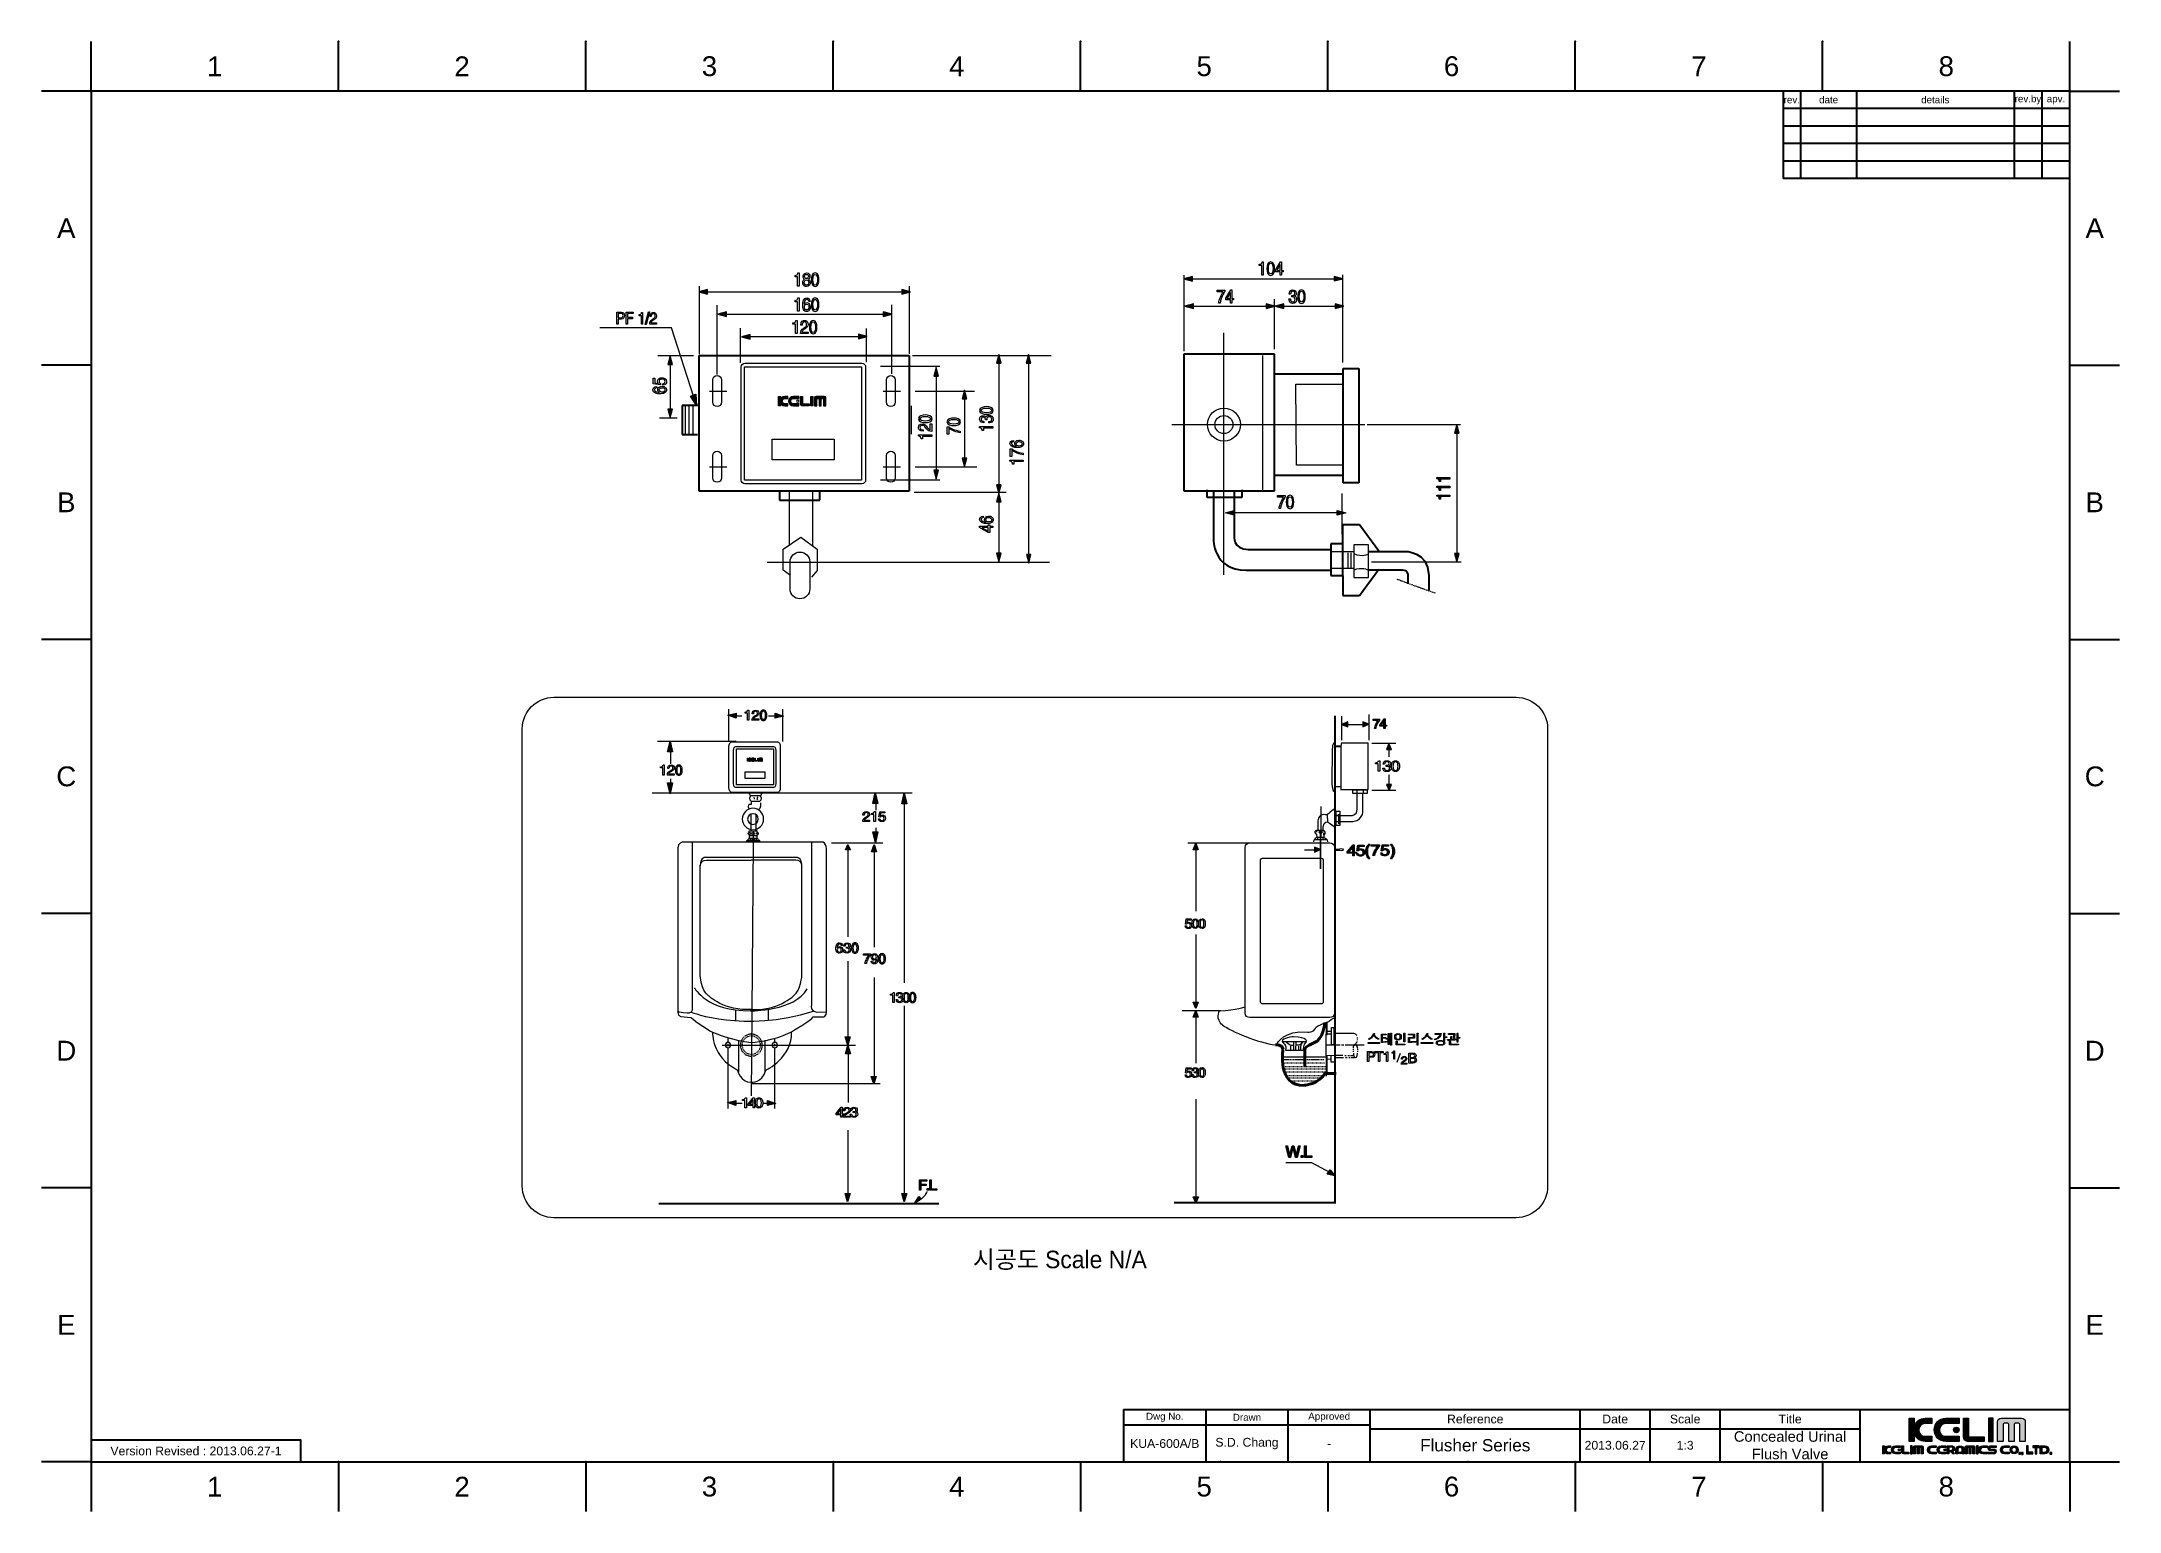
# Model space of a CAD drawing. Header units: millimetres. Extents: x 4305 to 4899, y 584 to 1004.
import ezdxf

# ---------------------------------------------------------------- set-up
doc = ezdxf.new("R2010")
doc.units = ezdxf.units.MM
doc.header["$LTSCALE"] = 0.1
for name, pattern in [('AI-Linetype-1', [2.8346, 1.4173, -1.4173]), ('AI-Linetype-10', [3.77018, 1.88509, -1.88509]), ('AI-Linetype-11', [1.13378, 0.56689, -0.56689]), ('AI-Linetype-12', [1.13378, 0.56689, -0.56689]), ('AI-Linetype-2', [0.9426, 0.4713, -0.4713]), ('AI-Linetype-25', [11.33838, 2.83459, -1.4173, 1.4173, -1.4173, 2.83459, -1.4173]), ('AI-Linetype-3', [2.35638, 1.17819, -1.17819]), ('AI-Linetype-4', [3.77018, 1.88509, -1.88509]), ('AI-Linetype-5', [3.77018, 1.88509, -1.88509]), ('AI-Linetype-6', [3.77018, 1.88509, -1.88509]), ('AI-Linetype-7', [3.77018, 1.88509, -1.88509]), ('AI-Linetype-8', [3.77018, 1.88509, -1.88509]), ('AI-Linetype-9', [3.77018, 1.88509, -1.88509])]:
    doc.linetypes.add(name, pattern=pattern)
for name, color, linetype in [('DIM', 3, 'Continuous'), ('FORM', 7, 'Continuous'), ('TEXT', 2, 'Continuous'), ('레이어 1', 7, 'Continuous')]:
    doc.layers.add(name, color=color, linetype=linetype)
doc.styles.get("Standard").update_dxf_attribs({"font": 'arial_0.ttf'})

msp = doc.modelspace()

# ---------------------------------------------------------------- texts
at = {"char_height": 5.66, "attachment_point": 5}
for s, width, insert in [('1', 50, (4354.43, 997.1)), ('2', 50, (4425.14, 997.1)), ('3', 50, (4495.85, 997.1)), ('4', 50, (4566.56, 997.1)), ('5', 50, (4637.26, 997.1)), ('6', 50, (4707.97, 997.1)), ('7', 50, (4778.68, 997.1)), ('8', 50, (4849.38, 997.1)), ('A', 10, (4312.01, 950.86)), ('A', 10, (4891.81, 950.86)), ('B', 10, (4312.01, 872.52)), ('B', 10, (4891.81, 872.52)), ('C', 10, (4312.01, 794.17)), ('C', 10, (4891.81, 794.17)), ('D', 10, (4312.01, 715.83)), ('D', 10, (4891.81, 715.83)), ('E', 10, (4312.01, 637.48)), ('E', 10, (4891.81, 637.48)), ('1', 50, (4354.43, 591.24)), ('2', 50, (4425.14, 591.24)), ('3', 50, (4495.85, 591.24)), ('4', 50, (4566.56, 591.24)), ('5', 50, (4637.26, 591.24)), ('6', 50, (4707.97, 591.24)), ('7', 50, (4778.68, 591.24)), ('8', 50, (4849.38, 591.24))]:
    msp.add_mtext_dynamic_manual_height_columns(s, width=width, gutter_width=12.5, heights=[0], dxfattribs=dict(at, insert=insert))
at = {"layer": 'DIM', "insert": (4571.15, 658.67), "char_height": 5, "attachment_point": 1}
msp.add_mtext_dynamic_manual_height_columns('{\\fGulim|b0|i0|c129|p50;시공도 Scale N/A}', width=91.5857, gutter_width=12.5, heights=[0], dxfattribs=at)
at = {"layer": 'TEXT', "attachment_point": 5}
for s, width, insert, char_height in [('rev.', 5, (4805.24, 987.53), 2), ('date', 16, (4815.74, 987.53), 2), ('details', 45, (4846.24, 987.53), 2), ('rev.by', 8, (4872.74, 987.53), 2), ('apv.', 8, (4880.74, 987.53), 2), ('Dwg No.', 23.5, (4625.99, 611.06), 2), ('Drawn', 23.5, (4649.49, 611.06), 2), ('Approved', 23.5, (4672.99, 611.06), 2), ('Reference', 60, (4714.74, 610.56), 2.5), ('Date', 20, (4754.74, 610.56), 2.5), ('Scale', 20, (4774.74, 610.56), 2.5), ('Title', 40, (4804.74, 610.56), 2.5), ('Concealed Urinal Flush Valve', 40, (4804.74, 603.06), 3), ('Version Revised : 2013.06.27-1', 60, (4349.08, 601.44), 2.5), ('KUA-600A/B', 23.5, (4625.99, 603.56), 2.5), ('S.D. Chang', 23.5, (4649.49, 603.56), 2.5), ('-', 23.5, (4672.99, 603.56), 2.5), ('Flusher Series', 60, (4714.74, 603.06), 3.5), ('2013.06.27', 20, (4754.74, 603.06), 2.5), ('1:3', 20, (4774.74, 603.06), 2.5)]:
    msp.add_mtext_dynamic_manual_height_columns(s, width=width, gutter_width=12.5, heights=[0], dxfattribs=dict(at, insert=insert, char_height=char_height))

# ---------------------------------------------------------------- hatches: boundary and pattern name
at = {"layer": 'TEXT'}
h = msp.add_hatch(color=2, dxfattribs=at)
h.dxf.hatch_style = 2
edge = h.paths.add_edge_path()
edge.add_spline(control_points=[(4845.27, 605.63), (4845.27, 605.63), (4843.34, 605.63), (4843.34, 605.63), (4842.32, 605.63), (4841.51, 606.44), (4841.51, 607.45), (4841.51, 608.47), (4842.32, 609.29), (4843.34, 609.29), (4843.34, 609.29), (4845.27, 609.29), (4845.27, 609.29), (4845.27, 609.29), (4845.27, 610.8), (4845.27, 610.8), (4845.27, 610.8), (4843.36, 610.8), (4843.36, 610.8), (4841.83, 610.8), (4840.55, 609.78), (4840.16, 608.38), (4840.16, 608.38), (4840.16, 610.85), (4840.16, 610.85), (4840.16, 610.85), (4838.75, 610.85), (4838.75, 610.85), (4838.75, 610.85), (4838.75, 604.11), (4838.75, 604.11), (4838.75, 604.11), (4840.16, 604.11), (4840.16, 604.11), (4840.16, 604.11), (4840.16, 606.58), (4840.16, 606.58), (4840.55, 605.18), (4841.83, 604.16), (4843.36, 604.16), (4843.36, 604.16), (4845.27, 604.16), (4845.27, 604.16), (4845.27, 604.16), (4845.27, 605.63), (4845.27, 605.63)], knot_values=[0, 0, 0, 0, 1, 1, 1, 2, 2, 2, 3, 3, 3, 4, 4, 4, 5, 5, 5, 6, 6, 6, 7, 7, 7, 8, 8, 8, 9, 9, 9, 10, 10, 10, 11, 11, 11, 12, 12, 12, 13, 13, 13, 14, 14, 14, 15, 15, 15, 15], degree=3, periodic=0)
h = msp.add_hatch(color=256, dxfattribs=at)
h.dxf.hatch_style = 2
edge = h.paths.add_edge_path()
edge.add_spline(control_points=[(4849.25, 604.16), (4849.25, 604.16), (4853.09, 604.16), (4853.09, 604.16), (4853.09, 604.16), (4853.09, 605.63), (4853.09, 605.63), (4853.09, 605.63), (4849.23, 605.63), (4849.23, 605.63), (4848.21, 605.63), (4847.4, 606.44), (4847.4, 607.45), (4847.4, 608.47), (4848.21, 609.29), (4849.23, 609.29), (4849.23, 609.29), (4853.09, 609.29), (4853.09, 609.29), (4853.09, 609.29), (4853.09, 610.8), (4853.09, 610.8), (4853.09, 610.8), (4849.25, 610.8), (4849.25, 610.8), (4847.41, 610.8), (4845.93, 609.32), (4845.93, 607.48), (4845.93, 605.65), (4847.41, 604.16), (4849.25, 604.16)], knot_values=[0, 0, 0, 0, 1, 1, 1, 2, 2, 2, 3, 3, 3, 4, 4, 4, 5, 5, 5, 6, 6, 6, 7, 7, 7, 8, 8, 8, 9, 9, 9, 10, 10, 10, 10], degree=3, periodic=0)
h = msp.add_hatch(color=2, dxfattribs=at)
h.dxf.hatch_style = 2
edge = h.paths.add_edge_path()
edge.add_spline(control_points=[(4851.47, 607.45), (4851.47, 607.01), (4851.83, 606.65), (4852.27, 606.65), (4852.71, 606.65), (4853.07, 607.01), (4853.07, 607.45), (4853.07, 607.9), (4852.71, 608.25), (4852.27, 608.25), (4851.83, 608.25), (4851.47, 607.9), (4851.47, 607.45)], knot_values=[0, 0, 0, 0, 1, 1, 1, 2, 2, 2, 3, 3, 3, 4, 4, 4, 4], degree=3, periodic=0)
h = msp.add_hatch(color=2, dxfattribs=at)
h.dxf.hatch_style = 2
edge = h.paths.add_edge_path()
edge.add_spline(control_points=[(4855.69, 604.11), (4855.69, 604.11), (4860.23, 604.11), (4860.23, 604.11), (4860.23, 604.11), (4860.23, 605.52), (4860.23, 605.52), (4860.23, 605.52), (4855.7, 605.52), (4855.7, 605.52), (4855.7, 605.52), (4855.7, 605.5), (4855.7, 605.5), (4855.7, 605.5), (4855.7, 610.85), (4855.7, 610.85), (4855.7, 610.85), (4854.28, 610.85), (4854.28, 610.85), (4854.28, 610.85), (4854.28, 605.52), (4854.28, 605.52), (4854.28, 605.52), (4854.28, 605.53), (4854.28, 605.53), (4854.28, 604.74), (4854.92, 604.1), (4855.7, 604.1), (4855.7, 604.1), (4855.69, 604.11), (4855.69, 604.11)], knot_values=[0, 0, 0, 0, 1, 1, 1, 2, 2, 2, 3, 3, 3, 4, 4, 4, 5, 5, 5, 6, 6, 6, 7, 7, 7, 8, 8, 8, 9, 9, 9, 10, 10, 10, 10], degree=3, periodic=0)
h = msp.add_hatch(color=2, dxfattribs=at)
h.dxf.hatch_style = 2
h.paths.add_polyline_path([(4862.82, 610.85), (4861.41, 610.85), (4861.41, 604.11), (4862.82, 604.11)])
h = msp.add_hatch(color=2, dxfattribs=at)
h.dxf.hatch_style = 2
edge = h.paths.add_edge_path()
edge.add_spline(control_points=[(4870.9, 610.82), (4870.9, 610.82), (4865.15, 610.82), (4865.15, 610.82), (4864.55, 610.82), (4864.07, 610.34), (4864.07, 609.75), (4864.07, 609.75), (4864.07, 604.12), (4864.07, 604.12), (4864.07, 604.12), (4865.6, 604.12), (4865.6, 604.12), (4865.6, 604.12), (4865.6, 609.06), (4865.6, 609.06), (4865.6, 609.06), (4865.92, 609.38), (4865.92, 609.38), (4865.92, 609.38), (4866.95, 609.38), (4866.95, 609.38), (4866.95, 609.38), (4867.26, 609.06), (4867.26, 609.06), (4867.26, 609.06), (4867.26, 604.12), (4867.26, 604.12), (4867.26, 604.12), (4868.74, 604.12), (4868.74, 604.12), (4868.74, 604.12), (4868.74, 609.06), (4868.74, 609.06), (4868.74, 609.06), (4869.06, 609.38), (4869.06, 609.38), (4869.06, 609.38), (4870.09, 609.38), (4870.09, 609.38), (4870.09, 609.38), (4870.4, 609.06), (4870.4, 609.06), (4870.4, 609.06), (4870.4, 604.12), (4870.4, 604.12), (4870.4, 604.12), (4871.97, 604.12), (4871.97, 604.12), (4871.97, 604.12), (4871.97, 609.75), (4871.97, 609.75), (4871.97, 610.34), (4871.49, 610.82), (4870.9, 610.82)], knot_values=[0, 0, 0, 0, 1, 1, 1, 2, 2, 2, 3, 3, 3, 4, 4, 4, 5, 5, 5, 6, 6, 6, 7, 7, 7, 8, 8, 8, 9, 9, 9, 10, 10, 10, 11, 11, 11, 12, 12, 12, 13, 13, 13, 14, 14, 14, 15, 15, 15, 16, 16, 16, 17, 17, 17, 18, 18, 18, 18], degree=3, periodic=0)
h = msp.add_hatch(color=2, dxfattribs=at)
h.dxf.hatch_style = 2
edge = h.paths.add_edge_path()
edge.add_spline(control_points=[(4831.7, 602.08), (4831.7, 602.08), (4831.7, 602.94), (4831.7, 602.94), (4831.7, 602.94), (4831.21, 602.94), (4831.21, 602.94), (4831.21, 602.94), (4831.21, 600.59), (4831.21, 600.59), (4831.21, 600.59), (4831.7, 600.59), (4831.7, 600.59), (4831.7, 600.59), (4831.7, 601.46), (4831.7, 601.46), (4831.84, 600.97), (4832.28, 600.61), (4832.82, 600.61), (4832.82, 600.61), (4833.48, 600.61), (4833.48, 600.61), (4833.48, 600.61), (4833.48, 601.12), (4833.48, 601.12), (4833.48, 601.12), (4832.81, 601.12), (4832.81, 601.12), (4832.45, 601.12), (4832.17, 601.41), (4832.17, 601.76), (4832.17, 602.11), (4832.45, 602.4), (4832.81, 602.4), (4832.81, 602.4), (4833.48, 602.4), (4833.48, 602.4), (4833.48, 602.4), (4833.48, 602.93), (4833.48, 602.93), (4833.48, 602.93), (4832.82, 602.93), (4832.82, 602.93), (4832.28, 602.93), (4831.84, 602.57), (4831.7, 602.08)], knot_values=[0, 0, 0, 0, 1, 1, 1, 2, 2, 2, 3, 3, 3, 4, 4, 4, 5, 5, 5, 6, 6, 6, 7, 7, 7, 8, 8, 8, 9, 9, 9, 10, 10, 10, 11, 11, 11, 12, 12, 12, 13, 13, 13, 14, 14, 14, 15, 15, 15, 15], degree=3, periodic=0)
h = msp.add_hatch(color=2, dxfattribs=at)
h.dxf.hatch_style = 2
edge = h.paths.add_edge_path()
edge.add_spline(control_points=[(4833.71, 601.77), (4833.71, 601.13), (4834.23, 600.61), (4834.87, 600.61), (4834.87, 600.61), (4836.21, 600.61), (4836.21, 600.61), (4836.21, 600.61), (4836.21, 601.12), (4836.21, 601.12), (4836.21, 601.12), (4834.86, 601.12), (4834.86, 601.12), (4834.51, 601.12), (4834.22, 601.41), (4834.22, 601.76), (4834.22, 602.11), (4834.51, 602.4), (4834.86, 602.4), (4834.86, 602.4), (4836.21, 602.4), (4836.21, 602.4), (4836.21, 602.4), (4836.21, 602.93), (4836.21, 602.93), (4836.21, 602.93), (4834.87, 602.93), (4834.87, 602.93), (4834.23, 602.93), (4833.71, 602.41), (4833.71, 601.77)], knot_values=[0, 0, 0, 0, 1, 1, 1, 2, 2, 2, 3, 3, 3, 4, 4, 4, 5, 5, 5, 6, 6, 6, 7, 7, 7, 8, 8, 8, 9, 9, 9, 10, 10, 10, 10], degree=3, periodic=0)
h = msp.add_hatch(color=2, dxfattribs=at)
h.dxf.hatch_style = 2
edge = h.paths.add_edge_path()
edge.add_spline(control_points=[(4835.64, 601.76), (4835.64, 601.61), (4835.77, 601.48), (4835.92, 601.48), (4836.08, 601.48), (4836.2, 601.61), (4836.2, 601.76), (4836.2, 601.92), (4836.08, 602.04), (4835.92, 602.04), (4835.77, 602.04), (4835.64, 601.92), (4835.64, 601.76)], knot_values=[0, 0, 0, 0, 1, 1, 1, 2, 2, 2, 3, 3, 3, 4, 4, 4, 4], degree=3, periodic=0)
h = msp.add_hatch(color=2, dxfattribs=at)
h.dxf.hatch_style = 2
edge = h.paths.add_edge_path()
edge.add_spline(control_points=[(4837.12, 601.08), (4837.12, 601.08), (4837.12, 602.94), (4837.12, 602.94), (4837.12, 602.94), (4836.63, 602.94), (4836.63, 602.94), (4836.63, 602.94), (4836.63, 601.09), (4836.63, 601.09), (4836.63, 601.09), (4836.62, 601.09), (4836.62, 601.09), (4836.62, 600.81), (4836.85, 600.59), (4837.12, 600.59), (4837.12, 600.59), (4837.12, 600.59), (4837.12, 600.59), (4837.12, 600.59), (4838.7, 600.59), (4838.7, 600.59), (4838.7, 600.59), (4838.7, 601.09), (4838.7, 601.09), (4838.7, 601.09), (4837.12, 601.09), (4837.12, 601.09), (4837.12, 601.09), (4837.12, 601.08), (4837.12, 601.08)], knot_values=[0, 0, 0, 0, 1, 1, 1, 2, 2, 2, 3, 3, 3, 4, 4, 4, 5, 5, 5, 6, 6, 6, 7, 7, 7, 8, 8, 8, 9, 9, 9, 10, 10, 10, 10], degree=3, periodic=0)
h = msp.add_hatch(color=2, dxfattribs=at)
h.dxf.hatch_style = 2
h.paths.add_polyline_path([(4839.11, 600.59), (4839.6, 600.59), (4839.6, 602.94), (4839.11, 602.94)])
h = msp.add_hatch(color=2, dxfattribs=at)
h.dxf.hatch_style = 2
edge = h.paths.add_edge_path()
edge.add_spline(control_points=[(4842.42, 602.93), (4842.42, 602.93), (4840.41, 602.93), (4840.41, 602.93), (4840.21, 602.93), (4840.04, 602.77), (4840.04, 602.56), (4840.04, 602.56), (4840.04, 600.6), (4840.04, 600.6), (4840.04, 600.6), (4840.57, 600.6), (4840.57, 600.6), (4840.57, 600.6), (4840.57, 602.32), (4840.57, 602.32), (4840.57, 602.32), (4840.68, 602.43), (4840.68, 602.43), (4840.68, 602.43), (4841.04, 602.43), (4841.04, 602.43), (4841.04, 602.43), (4841.15, 602.32), (4841.15, 602.32), (4841.15, 602.32), (4841.15, 600.6), (4841.15, 600.6), (4841.15, 600.6), (4841.67, 600.6), (4841.67, 600.6), (4841.67, 600.6), (4841.67, 602.32), (4841.67, 602.32), (4841.67, 602.32), (4841.78, 602.43), (4841.78, 602.43), (4841.78, 602.43), (4842.14, 602.43), (4842.14, 602.43), (4842.14, 602.43), (4842.25, 602.32), (4842.25, 602.32), (4842.25, 602.32), (4842.25, 600.6), (4842.25, 600.6), (4842.25, 600.6), (4842.79, 600.6), (4842.79, 600.6), (4842.79, 600.6), (4842.79, 602.56), (4842.79, 602.56), (4842.79, 602.77), (4842.62, 602.93), (4842.42, 602.93)], knot_values=[0, 0, 0, 0, 1, 1, 1, 2, 2, 2, 3, 3, 3, 4, 4, 4, 5, 5, 5, 6, 6, 6, 7, 7, 7, 8, 8, 8, 9, 9, 9, 10, 10, 10, 11, 11, 11, 12, 12, 12, 13, 13, 13, 14, 14, 14, 15, 15, 15, 16, 16, 16, 17, 17, 17, 18, 18, 18, 18], degree=3, periodic=0)
h = msp.add_hatch(color=2, dxfattribs=at)
h.dxf.hatch_style = 2
edge = h.paths.add_edge_path()
edge.add_spline(control_points=[(4844.02, 601.77), (4844.02, 601.13), (4844.54, 600.61), (4845.18, 600.61), (4845.18, 600.61), (4846.52, 600.61), (4846.52, 600.61), (4846.52, 600.61), (4846.52, 601.12), (4846.52, 601.12), (4846.52, 601.12), (4845.17, 601.12), (4845.17, 601.12), (4844.82, 601.12), (4844.54, 601.41), (4844.54, 601.76), (4844.54, 602.11), (4844.82, 602.4), (4845.17, 602.4), (4845.17, 602.4), (4846.52, 602.4), (4846.52, 602.4), (4846.52, 602.4), (4846.52, 602.93), (4846.52, 602.93), (4846.52, 602.93), (4845.18, 602.93), (4845.18, 602.93), (4844.54, 602.93), (4844.02, 602.41), (4844.02, 601.77)], knot_values=[0, 0, 0, 0, 1, 1, 1, 2, 2, 2, 3, 3, 3, 4, 4, 4, 5, 5, 5, 6, 6, 6, 7, 7, 7, 8, 8, 8, 9, 9, 9, 10, 10, 10, 10], degree=3, periodic=0)
h = msp.add_hatch(color=2, dxfattribs=at)
h.dxf.hatch_style = 2
edge = h.paths.add_edge_path()
edge.add_spline(control_points=[(4846.75, 601.77), (4846.75, 601.13), (4847.27, 600.61), (4847.91, 600.61), (4847.91, 600.61), (4849.25, 600.61), (4849.25, 600.61), (4849.25, 600.61), (4849.25, 601.12), (4849.25, 601.12), (4849.25, 601.12), (4847.9, 601.12), (4847.9, 601.12), (4847.55, 601.12), (4847.26, 601.41), (4847.26, 601.76), (4847.26, 602.11), (4847.55, 602.4), (4847.9, 602.4), (4847.9, 602.4), (4849.25, 602.4), (4849.25, 602.4), (4849.25, 602.4), (4849.25, 602.93), (4849.25, 602.93), (4849.25, 602.93), (4847.91, 602.93), (4847.91, 602.93), (4847.27, 602.93), (4846.75, 602.41), (4846.75, 601.77)], knot_values=[0, 0, 0, 0, 1, 1, 1, 2, 2, 2, 3, 3, 3, 4, 4, 4, 5, 5, 5, 6, 6, 6, 7, 7, 7, 8, 8, 8, 9, 9, 9, 10, 10, 10, 10], degree=3, periodic=0)
h = msp.add_hatch(color=2, dxfattribs=at)
h.dxf.hatch_style = 2
edge = h.paths.add_edge_path()
edge.add_spline(control_points=[(4848.69, 601.76), (4848.69, 601.61), (4848.81, 601.48), (4848.96, 601.48), (4849.12, 601.48), (4849.24, 601.61), (4849.24, 601.76), (4849.24, 601.92), (4849.12, 602.04), (4848.96, 602.04), (4848.81, 602.04), (4848.69, 601.92), (4848.69, 601.76)], knot_values=[0, 0, 0, 0, 1, 1, 1, 2, 2, 2, 3, 3, 3, 4, 4, 4, 4], degree=3, periodic=0)
h = msp.add_hatch(color=2, dxfattribs=at)
h.dxf.hatch_style = 2
edge = h.paths.add_edge_path()
edge.add_spline(control_points=[(4851.74, 602.08), (4851.74, 602.56), (4851.3, 602.94), (4850.76, 602.94), (4850.76, 602.94), (4850.12, 602.94), (4850.12, 602.94), (4850.12, 602.94), (4849.63, 602.94), (4849.63, 602.94), (4849.63, 602.94), (4849.63, 602.56), (4849.63, 602.56), (4849.63, 602.56), (4849.63, 601.61), (4849.63, 601.61), (4849.63, 601.61), (4849.63, 601.21), (4849.63, 601.21), (4849.63, 601.21), (4849.63, 600.59), (4849.63, 600.59), (4849.63, 600.59), (4850.12, 600.59), (4850.12, 600.59), (4850.12, 600.59), (4850.12, 601.21), (4850.12, 601.21), (4850.12, 601.21), (4850.72, 601.21), (4850.72, 601.21), (4850.72, 601.21), (4851.25, 600.59), (4851.25, 600.59), (4851.25, 600.59), (4851.74, 600.59), (4851.74, 600.59), (4851.74, 600.59), (4851.15, 601.28), (4851.15, 601.28), (4851.5, 601.42), (4851.74, 601.72), (4851.74, 602.08)], knot_values=[0, 0, 0, 0, 1, 1, 1, 2, 2, 2, 3, 3, 3, 4, 4, 4, 5, 5, 5, 6, 6, 6, 7, 7, 7, 8, 8, 8, 9, 9, 9, 10, 10, 10, 11, 11, 11, 12, 12, 12, 13, 13, 13, 14, 14, 14, 14], degree=3, periodic=0)
edge = h.paths.add_edge_path()
edge.add_spline(control_points=[(4850.77, 601.61), (4850.77, 601.61), (4850.12, 601.61), (4850.12, 601.61), (4850.12, 601.61), (4850.12, 602.56), (4850.12, 602.56), (4850.12, 602.56), (4850.77, 602.56), (4850.77, 602.56), (4851.07, 602.56), (4851.31, 602.35), (4851.31, 602.08), (4851.31, 601.82), (4851.07, 601.61), (4850.77, 601.61)], knot_values=[0, 0, 0, 0, 1, 1, 1, 2, 2, 2, 3, 3, 3, 4, 4, 4, 5, 5, 5, 5], degree=3, periodic=0)
h = msp.add_hatch(color=2, dxfattribs=at)
h.dxf.hatch_style = 2
edge = h.paths.add_edge_path()
edge.add_spline(control_points=[(4853.29, 602.93), (4852.66, 602.93), (4852.14, 602.45), (4852.14, 601.85), (4852.14, 601.85), (4852.14, 600.61), (4852.14, 600.61), (4852.14, 600.61), (4852.65, 600.61), (4852.65, 600.61), (4852.65, 600.61), (4852.65, 601.86), (4852.65, 601.86), (4852.65, 602.19), (4852.93, 602.45), (4853.29, 602.45), (4853.64, 602.45), (4853.93, 602.19), (4853.93, 601.86), (4853.93, 601.86), (4853.93, 600.61), (4853.93, 600.61), (4853.93, 600.61), (4854.45, 600.61), (4854.45, 600.61), (4854.45, 600.61), (4854.45, 601.85), (4854.45, 601.85), (4854.45, 602.45), (4853.94, 602.93), (4853.29, 602.93)], knot_values=[0, 0, 0, 0, 1, 1, 1, 2, 2, 2, 3, 3, 3, 4, 4, 4, 5, 5, 5, 6, 6, 6, 7, 7, 7, 8, 8, 8, 9, 9, 9, 10, 10, 10, 10], degree=3, periodic=0)
h = msp.add_hatch(color=2, dxfattribs=at)
h.dxf.hatch_style = 2
edge = h.paths.add_edge_path()
edge.add_spline(control_points=[(4853.3, 601.19), (4853.15, 601.19), (4853.02, 601.06), (4853.02, 600.91), (4853.02, 600.75), (4853.15, 600.63), (4853.3, 600.63), (4853.46, 600.63), (4853.58, 600.75), (4853.58, 600.91), (4853.58, 601.06), (4853.46, 601.19), (4853.3, 601.19)], knot_values=[0, 0, 0, 0, 1, 1, 1, 2, 2, 2, 3, 3, 3, 4, 4, 4, 4], degree=3, periodic=0)
h = msp.add_hatch(color=2, dxfattribs=at)
h.dxf.hatch_style = 2
edge = h.paths.add_edge_path()
edge.add_spline(control_points=[(4857.19, 602.93), (4857.19, 602.93), (4855.19, 602.93), (4855.19, 602.93), (4854.98, 602.93), (4854.81, 602.77), (4854.81, 602.56), (4854.81, 602.56), (4854.81, 600.6), (4854.81, 600.6), (4854.81, 600.6), (4855.35, 600.6), (4855.35, 600.6), (4855.35, 600.6), (4855.35, 602.32), (4855.35, 602.32), (4855.35, 602.32), (4855.46, 602.43), (4855.46, 602.43), (4855.46, 602.43), (4855.82, 602.43), (4855.82, 602.43), (4855.82, 602.43), (4855.93, 602.32), (4855.93, 602.32), (4855.93, 602.32), (4855.93, 600.6), (4855.93, 600.6), (4855.93, 600.6), (4856.44, 600.6), (4856.44, 600.6), (4856.44, 600.6), (4856.44, 602.32), (4856.44, 602.32), (4856.44, 602.32), (4856.55, 602.43), (4856.55, 602.43), (4856.55, 602.43), (4856.91, 602.43), (4856.91, 602.43), (4856.91, 602.43), (4857.02, 602.32), (4857.02, 602.32), (4857.02, 602.32), (4857.02, 600.6), (4857.02, 600.6), (4857.02, 600.6), (4857.57, 600.6), (4857.57, 600.6), (4857.57, 600.6), (4857.57, 602.56), (4857.57, 602.56), (4857.57, 602.77), (4857.4, 602.93), (4857.19, 602.93)], knot_values=[0, 0, 0, 0, 1, 1, 1, 2, 2, 2, 3, 3, 3, 4, 4, 4, 5, 5, 5, 6, 6, 6, 7, 7, 7, 8, 8, 8, 9, 9, 9, 10, 10, 10, 11, 11, 11, 12, 12, 12, 13, 13, 13, 14, 14, 14, 15, 15, 15, 16, 16, 16, 17, 17, 17, 18, 18, 18, 18], degree=3, periodic=0)
h = msp.add_hatch(color=2, dxfattribs=at)
h.dxf.hatch_style = 2
h.paths.add_polyline_path([(4858, 600.59), (4858.49, 600.59), (4858.49, 602.94), (4858, 602.94)])
h = msp.add_hatch(color=2, dxfattribs=at)
h.dxf.hatch_style = 2
edge = h.paths.add_edge_path()
edge.add_spline(control_points=[(4858.64, 601.77), (4858.64, 601.13), (4859.15, 600.61), (4859.79, 600.61), (4859.79, 600.61), (4861.13, 600.61), (4861.13, 600.61), (4861.13, 600.61), (4861.13, 601.12), (4861.13, 601.12), (4861.13, 601.12), (4859.79, 601.12), (4859.79, 601.12), (4859.43, 601.12), (4859.15, 601.41), (4859.15, 601.76), (4859.15, 602.11), (4859.43, 602.4), (4859.79, 602.4), (4859.79, 602.4), (4861.13, 602.4), (4861.13, 602.4), (4861.13, 602.4), (4861.13, 602.93), (4861.13, 602.93), (4861.13, 602.93), (4859.79, 602.93), (4859.79, 602.93), (4859.15, 602.93), (4858.64, 602.41), (4858.64, 601.77)], knot_values=[0, 0, 0, 0, 1, 1, 1, 2, 2, 2, 3, 3, 3, 4, 4, 4, 5, 5, 5, 6, 6, 6, 7, 7, 7, 8, 8, 8, 9, 9, 9, 10, 10, 10, 10], degree=3, periodic=0)
h = msp.add_hatch(color=2, dxfattribs=at)
h.dxf.hatch_style = 2
edge = h.paths.add_edge_path()
edge.add_spline(control_points=[(4861.38, 602.21), (4861.38, 601.49), (4862.11, 601.56), (4862.11, 601.56), (4862.11, 601.56), (4862.13, 601.56), (4862.13, 601.56), (4862.13, 601.56), (4862.92, 601.56), (4862.92, 601.56), (4862.92, 601.56), (4863.06, 601.56), (4863.06, 601.56), (4863.06, 601.56), (4863.25, 601.52), (4863.25, 601.34), (4863.25, 601.16), (4863.12, 601.09), (4863.06, 601.09), (4863.06, 601.09), (4861.38, 601.09), (4861.38, 601.09), (4861.38, 601.09), (4861.38, 600.61), (4861.38, 600.61), (4861.38, 600.61), (4863.05, 600.61), (4863.05, 600.61), (4863.05, 600.61), (4863.66, 600.61), (4863.66, 601.33), (4863.66, 602.05), (4862.93, 601.98), (4862.93, 601.98), (4862.93, 601.98), (4862.92, 601.98), (4862.92, 601.98), (4862.92, 601.98), (4862.13, 601.98), (4862.13, 601.98), (4862.13, 601.98), (4861.99, 601.98), (4861.99, 601.98), (4861.99, 601.98), (4861.8, 602.01), (4861.8, 602.2), (4861.8, 602.38), (4861.92, 602.45), (4861.99, 602.45), (4861.99, 602.45), (4863.66, 602.45), (4863.66, 602.45), (4863.66, 602.45), (4863.66, 602.93), (4863.66, 602.93), (4863.66, 602.93), (4862, 602.93), (4862, 602.93), (4862, 602.93), (4861.38, 602.93), (4861.38, 602.21)], knot_values=[0, 0, 0, 0, 1, 1, 1, 2, 2, 2, 3, 3, 3, 4, 4, 4, 5, 5, 5, 6, 6, 6, 7, 7, 7, 8, 8, 8, 9, 9, 9, 10, 10, 10, 11, 11, 11, 12, 12, 12, 13, 13, 13, 14, 14, 14, 15, 15, 15, 16, 16, 16, 17, 17, 17, 18, 18, 18, 19, 19, 19, 20, 20, 20, 20], degree=3, periodic=0)
h = msp.add_hatch(color=2, dxfattribs=at)
h.dxf.hatch_style = 2
edge = h.paths.add_edge_path()
edge.add_spline(control_points=[(4864.86, 601.77), (4864.86, 601.13), (4865.37, 600.61), (4866.01, 600.61), (4866.01, 600.61), (4867.35, 600.61), (4867.35, 600.61), (4867.35, 600.61), (4867.35, 601.12), (4867.35, 601.12), (4867.35, 601.12), (4866.01, 601.12), (4866.01, 601.12), (4865.65, 601.12), (4865.37, 601.41), (4865.37, 601.76), (4865.37, 602.11), (4865.65, 602.4), (4866.01, 602.4), (4866.01, 602.4), (4867.35, 602.4), (4867.35, 602.4), (4867.35, 602.4), (4867.35, 602.93), (4867.35, 602.93), (4867.35, 602.93), (4866.01, 602.93), (4866.01, 602.93), (4865.37, 602.93), (4864.86, 602.41), (4864.86, 601.77)], knot_values=[0, 0, 0, 0, 1, 1, 1, 2, 2, 2, 3, 3, 3, 4, 4, 4, 5, 5, 5, 6, 6, 6, 7, 7, 7, 8, 8, 8, 9, 9, 9, 10, 10, 10, 10], degree=3, periodic=0)
h = msp.add_hatch(color=2, dxfattribs=at)
h.dxf.hatch_style = 2
edge = h.paths.add_edge_path()
edge.add_spline(control_points=[(4868.77, 602.93), (4868.13, 602.93), (4867.61, 602.41), (4867.61, 601.77), (4867.61, 601.13), (4868.13, 600.61), (4868.77, 600.61), (4869.41, 600.61), (4869.93, 601.13), (4869.93, 601.77), (4869.93, 602.41), (4869.41, 602.93), (4868.77, 602.93)], knot_values=[0, 0, 0, 0, 1, 1, 1, 2, 2, 2, 3, 3, 3, 4, 4, 4, 4], degree=3, periodic=0)
edge = h.paths.add_edge_path()
edge.add_spline(control_points=[(4868.77, 601.06), (4868.38, 601.06), (4868.06, 601.38), (4868.06, 601.77), (4868.06, 602.16), (4868.38, 602.48), (4868.77, 602.48), (4869.16, 602.48), (4869.48, 602.16), (4869.48, 601.77), (4869.48, 601.38), (4869.16, 601.06), (4868.77, 601.06)], knot_values=[0, 0, 0, 0, 1, 1, 1, 2, 2, 2, 3, 3, 3, 4, 4, 4, 4], degree=3, periodic=0)
h = msp.add_hatch(color=2, dxfattribs=at)
h.dxf.hatch_style = 2
h.paths.add_polyline_path([(4870.12, 600.52), (4870.63, 600.52), (4870.63, 601.03), (4870.12, 601.03)])
h = msp.add_hatch(color=2, dxfattribs=at)
h.dxf.hatch_style = 2
h.paths.add_polyline_path([(4870.87, 600.52), (4871.07, 600.52), (4870.93, 600.4), (4871.23, 600.4), (4871.38, 600.52), (4871.38, 601.03), (4870.87, 601.03)])
h = msp.add_hatch(color=2, dxfattribs=at)
h.dxf.hatch_style = 2
h.paths.add_polyline_path([(4872.82, 602.94), (4872.32, 602.94), (4872.32, 601.09), (4872.32, 600.59), (4872.82, 600.59), (4874.14, 600.59), (4874.14, 601.09), (4872.82, 601.09)])
h = msp.add_hatch(color=2, dxfattribs=at)
h.dxf.hatch_style = 2
h.paths.add_polyline_path([(4874.76, 602.94), (4874.1, 602.94), (4874.1, 602.45), (4874.76, 602.45), (4874.76, 600.59), (4875.25, 600.59), (4875.25, 602.45), (4875.92, 602.45), (4875.92, 602.94), (4875.25, 602.94)])
h = msp.add_hatch(color=2, dxfattribs=at)
h.dxf.hatch_style = 2
edge = h.paths.add_edge_path()
edge.add_spline(control_points=[(4877.57, 602.94), (4877.57, 602.94), (4876.23, 602.94), (4876.23, 602.94), (4876.23, 602.94), (4876.23, 600.62), (4876.23, 600.62), (4876.23, 600.62), (4877.57, 600.62), (4877.57, 600.62), (4878.21, 600.62), (4878.73, 601.14), (4878.73, 601.78), (4878.73, 602.42), (4878.21, 602.94), (4877.57, 602.94)], knot_values=[0, 0, 0, 0, 1, 1, 1, 2, 2, 2, 3, 3, 3, 4, 4, 4, 5, 5, 5, 5], degree=3, periodic=0)
edge = h.paths.add_edge_path()
edge.add_spline(control_points=[(4877.58, 601.15), (4877.58, 601.15), (4876.73, 601.15), (4876.73, 601.15), (4876.73, 601.15), (4876.73, 602.42), (4876.73, 602.42), (4876.73, 602.42), (4877.58, 602.42), (4877.58, 602.42), (4877.93, 602.42), (4878.22, 602.14), (4878.22, 601.79), (4878.22, 601.43), (4877.93, 601.15), (4877.58, 601.15)], knot_values=[0, 0, 0, 0, 1, 1, 1, 2, 2, 2, 3, 3, 3, 4, 4, 4, 5, 5, 5, 5], degree=3, periodic=0)
h = msp.add_hatch(color=2, dxfattribs=at)
h.dxf.hatch_style = 2
h.paths.add_polyline_path([(4879, 600.52), (4879.51, 600.52), (4879.51, 601.03), (4879, 601.03)])
at = {"layer": '레이어 1'}
h = msp.add_hatch(color=3, dxfattribs=at)
h.dxf.hatch_style = 2
h.paths.add_polyline_path([(4495.29, 933.3), (4492.81, 932.64), (4495.29, 931.98)])
h = msp.add_hatch(color=3, dxfattribs=at)
h.dxf.hatch_style = 2
h.paths.add_polyline_path([(4550.88, 931.99), (4553.36, 932.66), (4550.88, 933.32)])
h = msp.add_hatch(color=3, dxfattribs=at)
h.dxf.hatch_style = 2
h.paths.add_polyline_path([(4633.89, 937.07), (4631.41, 936.4), (4633.89, 935.74)])
h = msp.add_hatch(color=3, dxfattribs=at)
h.dxf.hatch_style = 2
h.paths.add_polyline_path([(4674.4, 935.76), (4676.88, 936.42), (4674.4, 937.08)])
h = msp.add_hatch(color=3, dxfattribs=at)
h.dxf.hatch_style = 2
h.paths.add_polyline_path([(4500.77, 926.91), (4498.29, 926.24), (4500.77, 925.58)])
h = msp.add_hatch(color=3, dxfattribs=at)
h.dxf.hatch_style = 2
h.paths.add_polyline_path([(4545.55, 925.6), (4548.03, 926.26), (4545.55, 926.92)])
h = msp.add_hatch(color=3, dxfattribs=at)
h.dxf.hatch_style = 2
h.paths.add_polyline_path([(4634.19, 929.25), (4631.71, 928.58), (4634.19, 927.92)])
h = msp.add_hatch(color=3, dxfattribs=at)
h.dxf.hatch_style = 2
h.paths.add_polyline_path([(4654.95, 927.94), (4657.43, 928.6), (4654.95, 929.26)])
h = msp.add_hatch(color=3, dxfattribs=at)
h.dxf.hatch_style = 2
h.paths.add_polyline_path([(4660.02, 929.25), (4657.54, 928.58), (4660.02, 927.92)])
h = msp.add_hatch(color=3, dxfattribs=at)
h.dxf.hatch_style = 2
h.paths.add_polyline_path([(4674.71, 927.94), (4677.18, 928.6), (4674.71, 929.26)])
h = msp.add_hatch(color=3, dxfattribs=at)
h.dxf.hatch_style = 2
h.paths.add_polyline_path([(4507.46, 920.51), (4504.99, 919.85), (4507.46, 919.18)])
h = msp.add_hatch(color=3, dxfattribs=at)
h.dxf.hatch_style = 2
h.paths.add_polyline_path([(4538.43, 919.2), (4540.91, 919.86), (4538.43, 920.53)])
h = msp.add_hatch(color=3, dxfattribs=at)
h.dxf.hatch_style = 2
h.paths.add_polyline_path([(4579.22, 912.25), (4578.55, 914.72), (4577.89, 912.25)])
h = msp.add_hatch(color=3, dxfattribs=at)
h.dxf.hatch_style = 2
h.paths.add_polyline_path([(4587.75, 912.25), (4587.08, 914.72), (4586.42, 912.25)])
h = msp.add_hatch(color=3, dxfattribs=at)
h.dxf.hatch_style = 2
h.paths.add_polyline_path([(4485.3, 911.94), (4484.64, 914.42), (4483.98, 911.94)])
h = msp.add_hatch(color=3, dxfattribs=at)
h.dxf.hatch_style = 2
h.paths.add_polyline_path([(4485.3, 911.94), (4484.64, 914.42), (4483.98, 911.94)])
h = msp.add_hatch(color=3, dxfattribs=at)
h.dxf.hatch_style = 2
h.paths.add_polyline_path([(4561.28, 908.61), (4560.61, 911.08), (4559.95, 908.61)])
h = msp.add_hatch(color=256, dxfattribs=at)
h.dxf.hatch_style = 2
h.paths.add_polyline_path([(4492, 903.39), (4492.17, 900.2), (4490.43, 902.87)])
h = msp.add_hatch(color=256, dxfattribs=at)
h.dxf.hatch_style = 2
h.paths.add_polyline_path([(4516.12, 900.05), (4515.55, 900.05), (4515.55, 902.8), (4516.12, 902.8)])
h = msp.add_hatch(color=256, dxfattribs=at)
h.dxf.hatch_style = 2
edge = h.paths.add_edge_path()
edge.add_spline(control_points=[(4522.47, 900.63), (4522.47, 900.63), (4524.32, 900.63), (4524.32, 900.63), (4524.32, 900.63), (4524.32, 900.05), (4524.32, 900.05), (4524.32, 900.05), (4522.47, 900.05), (4522.47, 900.05), (4522.47, 900.05), (4522.47, 900.05), (4522.47, 900.05), (4522.15, 900.05), (4521.89, 900.31), (4521.89, 900.63), (4521.89, 900.63), (4521.89, 900.63), (4521.89, 900.63), (4521.89, 900.63), (4521.89, 902.8), (4521.89, 902.8), (4521.89, 902.8), (4522.47, 902.8), (4522.47, 902.8), (4522.47, 902.8), (4522.47, 900.63), (4522.47, 900.63), (4522.47, 900.63), (4522.47, 900.63), (4522.47, 900.63)], knot_values=[0, 0, 0, 0, 1, 1, 1, 2, 2, 2, 3, 3, 3, 4, 4, 4, 5, 5, 5, 6, 6, 6, 7, 7, 7, 8, 8, 8, 9, 9, 9, 10, 10, 10, 10], degree=3, periodic=0)
h = msp.add_hatch(color=256, dxfattribs=at)
h.dxf.hatch_style = 2
h.paths.add_polyline_path([(4525.38, 900.05), (4524.8, 900.05), (4524.8, 902.8), (4525.38, 902.8)])
h = msp.add_hatch(color=256, dxfattribs=at)
h.dxf.hatch_style = 2
edge = h.paths.add_edge_path()
edge.add_spline(control_points=[(4529.11, 902.36), (4529.11, 902.6), (4528.92, 902.79), (4528.67, 902.79), (4528.67, 902.79), (4526.32, 902.79), (4526.32, 902.79), (4526.08, 902.79), (4525.89, 902.6), (4525.89, 902.36), (4525.89, 902.36), (4525.89, 900.06), (4525.89, 900.06), (4525.89, 900.06), (4526.51, 900.06), (4526.51, 900.06), (4526.51, 900.06), (4526.51, 902.07), (4526.51, 902.07), (4526.51, 902.07), (4526.64, 902.2), (4526.64, 902.2), (4526.64, 902.2), (4527.06, 902.2), (4527.06, 902.2), (4527.06, 902.2), (4527.19, 902.07), (4527.19, 902.07), (4527.19, 902.07), (4527.19, 900.06), (4527.19, 900.06), (4527.19, 900.06), (4527.79, 900.06), (4527.79, 900.06), (4527.79, 900.06), (4527.79, 902.07), (4527.79, 902.07), (4527.79, 902.07), (4527.92, 902.2), (4527.92, 902.2), (4527.92, 902.2), (4528.34, 902.2), (4528.34, 902.2), (4528.34, 902.2), (4528.47, 902.07), (4528.47, 902.07), (4528.47, 902.07), (4528.47, 900.06), (4528.47, 900.06), (4528.47, 900.06), (4529.11, 900.06), (4529.11, 900.06), (4529.11, 900.06), (4529.11, 902.36), (4529.11, 902.36)], knot_values=[0, 0, 0, 0, 1, 1, 1, 2, 2, 2, 3, 3, 3, 4, 4, 4, 5, 5, 5, 6, 6, 6, 7, 7, 7, 8, 8, 8, 9, 9, 9, 10, 10, 10, 11, 11, 11, 12, 12, 12, 13, 13, 13, 14, 14, 14, 15, 15, 15, 16, 16, 16, 17, 17, 17, 18, 18, 18, 18], degree=3, periodic=0)
h = msp.add_hatch(color=3, dxfattribs=at)
h.dxf.hatch_style = 2
h.paths.add_polyline_path([(4569.39, 902.04), (4568.73, 904.52), (4568.06, 902.04)])
h = msp.add_hatch(color=3, dxfattribs=at)
h.dxf.hatch_style = 2
h.paths.add_polyline_path([(4483.99, 899.14), (4484.66, 896.66), (4485.32, 899.14)])
h = msp.add_hatch(color=256, dxfattribs=at)
h.dxf.hatch_style = 2
edge = h.paths.add_edge_path()
edge.add_spline(control_points=[(4518.21, 900.67), (4518.21, 900.67), (4517.42, 900.67), (4517.42, 900.67), (4517.01, 900.67), (4516.67, 901.01), (4516.67, 901.42), (4516.67, 901.84), (4517.01, 902.17), (4517.42, 902.17), (4517.42, 902.17), (4518.21, 902.17), (4518.21, 902.17), (4518.21, 902.17), (4518.21, 902.79), (4518.21, 902.79), (4518.21, 902.79), (4517.43, 902.79), (4517.43, 902.79), (4516.68, 902.79), (4516.07, 902.18), (4516.07, 901.43), (4516.07, 900.68), (4516.68, 900.07), (4517.43, 900.07), (4517.43, 900.07), (4518.21, 900.07), (4518.21, 900.07), (4518.21, 900.07), (4518.21, 900.67), (4518.21, 900.67)], knot_values=[0, 0, 0, 0, 1, 1, 1, 2, 2, 2, 3, 3, 3, 4, 4, 4, 5, 5, 5, 6, 6, 6, 7, 7, 7, 8, 8, 8, 9, 9, 9, 10, 10, 10, 10], degree=3, periodic=0)
h = msp.add_hatch(color=256, dxfattribs=at)
h.dxf.hatch_style = 2
edge = h.paths.add_edge_path()
edge.add_spline(control_points=[(4521.4, 900.67), (4521.4, 900.67), (4519.82, 900.67), (4519.82, 900.67), (4519.41, 900.67), (4519.08, 901.01), (4519.08, 901.42), (4519.08, 901.84), (4519.41, 902.17), (4519.82, 902.17), (4519.82, 902.17), (4521.4, 902.17), (4521.4, 902.17), (4521.4, 902.17), (4521.4, 902.79), (4521.4, 902.79), (4521.4, 902.79), (4519.83, 902.79), (4519.83, 902.79), (4519.08, 902.79), (4518.48, 902.18), (4518.48, 901.43), (4518.48, 900.68), (4519.08, 900.07), (4519.83, 900.07), (4519.83, 900.07), (4521.4, 900.07), (4521.4, 900.07), (4521.4, 900.07), (4521.4, 900.67), (4521.4, 900.67)], knot_values=[0, 0, 0, 0, 1, 1, 1, 2, 2, 2, 3, 3, 3, 4, 4, 4, 5, 5, 5, 6, 6, 6, 7, 7, 7, 8, 8, 8, 9, 9, 9, 10, 10, 10, 10], degree=3, periodic=0)
h = msp.add_hatch(color=3, dxfattribs=at)
h.dxf.hatch_style = 2
h.paths.add_polyline_path([(4710.12, 892.3), (4709.46, 894.77), (4708.8, 892.3)])
h = msp.add_hatch(color=3, dxfattribs=at)
h.dxf.hatch_style = 2
h.paths.add_polyline_path([(4568.08, 885.13), (4568.74, 882.66), (4569.41, 885.13)])
h = msp.add_hatch(color=3, dxfattribs=at)
h.dxf.hatch_style = 2
h.paths.add_polyline_path([(4559.96, 881.72), (4560.63, 879.25), (4561.29, 881.72)])
h = msp.add_hatch(color=3, dxfattribs=at)
h.dxf.hatch_style = 2
edge = h.paths.add_edge_path()
edge.add_spline(control_points=[(4707.52, 879.58), (4707.52, 879.58), (4707.52, 879.16), (4707.52, 879.16), (4707.52, 879.16), (4704.84, 879.16), (4704.84, 879.16), (4704.84, 879.16), (4704.84, 878.42), (4704.84, 878.42), (4704.84, 878.42), (4704.46, 878.42), (4704.46, 878.42), (4704.42, 878.93), (4704.36, 879.14), (4703.74, 879.27), (4703.74, 879.27), (4703.74, 879.58), (4703.74, 879.58), (4703.74, 879.58), (4707.52, 879.58), (4707.52, 879.58)], knot_values=[0, 0, 0, 0, 1, 1, 1, 2, 2, 2, 3, 3, 3, 4, 4, 4, 5, 5, 5, 6, 6, 6, 7, 7, 7, 7], degree=3, periodic=0)
h = msp.add_hatch(color=3, dxfattribs=at)
h.dxf.hatch_style = 2
h.paths.add_polyline_path([(4579.22, 872.65), (4578.55, 875.13), (4577.89, 872.65)])
h = msp.add_hatch(color=3, dxfattribs=at)
h.dxf.hatch_style = 2
h.paths.add_polyline_path([(4577.91, 877.51), (4578.57, 875.04), (4579.23, 877.51)])
h = msp.add_hatch(color=3, dxfattribs=at)
h.dxf.hatch_style = 2
edge = h.paths.add_edge_path()
edge.add_spline(control_points=[(4707.52, 877.09), (4707.52, 877.09), (4707.52, 876.67), (4707.52, 876.67), (4707.52, 876.67), (4704.84, 876.67), (4704.84, 876.67), (4704.84, 876.67), (4704.84, 875.93), (4704.84, 875.93), (4704.84, 875.93), (4704.46, 875.93), (4704.46, 875.93), (4704.42, 876.44), (4704.36, 876.65), (4703.74, 876.78), (4703.74, 876.78), (4703.74, 877.09), (4703.74, 877.09), (4703.74, 877.09), (4707.52, 877.09), (4707.52, 877.09)], knot_values=[0, 0, 0, 0, 1, 1, 1, 2, 2, 2, 3, 3, 3, 4, 4, 4, 5, 5, 5, 6, 6, 6, 7, 7, 7, 7], degree=3, periodic=0)
h = msp.add_hatch(color=3, dxfattribs=at)
h.dxf.hatch_style = 2
edge = h.paths.add_edge_path()
edge.add_spline(control_points=[(4707.52, 874.6), (4707.52, 874.6), (4707.52, 874.18), (4707.52, 874.18), (4707.52, 874.18), (4704.84, 874.18), (4704.84, 874.18), (4704.84, 874.18), (4704.84, 873.44), (4704.84, 873.44), (4704.84, 873.44), (4704.46, 873.44), (4704.46, 873.44), (4704.42, 873.95), (4704.36, 874.16), (4703.74, 874.29), (4703.74, 874.29), (4703.74, 874.6), (4703.74, 874.6), (4703.74, 874.6), (4707.52, 874.6), (4707.52, 874.6)], knot_values=[0, 0, 0, 0, 1, 1, 1, 2, 2, 2, 3, 3, 3, 4, 4, 4, 5, 5, 5, 6, 6, 6, 7, 7, 7, 7], degree=3, periodic=0)
h = msp.add_hatch(color=3, dxfattribs=at)
h.dxf.hatch_style = 2
h.paths.add_polyline_path([(4645.84, 868.88), (4643.36, 869.55), (4645.84, 870.21)])
h = msp.add_hatch(color=3, dxfattribs=at)
h.dxf.hatch_style = 2
h.paths.add_polyline_path([(4675.29, 870.19), (4677.77, 869.53), (4675.29, 868.87)])
h = msp.add_hatch(color=3, dxfattribs=at)
h.dxf.hatch_style = 2
h.paths.add_polyline_path([(4577.91, 858.02), (4578.57, 855.55), (4579.23, 858.02)])
h = msp.add_hatch(color=3, dxfattribs=at)
h.dxf.hatch_style = 2
h.paths.add_polyline_path([(4586.43, 857.57), (4587.1, 855.09), (4587.76, 857.57)])
h = msp.add_hatch(color=3, dxfattribs=at)
h.dxf.hatch_style = 2
h.paths.add_polyline_path([(4708.81, 857.87), (4709.48, 855.4), (4710.14, 857.87)])
h = msp.add_hatch(color=3, dxfattribs=at)
h.dxf.hatch_style = 2
h.paths.add_polyline_path([(4503.5, 812.26), (4503.5, 810.84), (4501.09, 811.72)])
h = msp.add_hatch(color=3, dxfattribs=at)
h.dxf.hatch_style = 2
h.paths.add_polyline_path([(4514.61, 810.84), (4514.61, 812.26), (4517.02, 811.39)])
h = msp.add_hatch(color=3, dxfattribs=at)
h.dxf.hatch_style = 2
h.paths.add_polyline_path([(4678.29, 809.79), (4676.55, 809.02), (4678.29, 808.35)])
h = msp.add_hatch(color=3, dxfattribs=at)
h.dxf.hatch_style = 2
h.paths.add_polyline_path([(4682.61, 808.35), (4684.34, 809.12), (4682.61, 809.79)])
h = msp.add_hatch(color=3, dxfattribs=at)
h.dxf.hatch_style = 2
h.paths.add_polyline_path([(4688.61, 808.81), (4688.61, 810.07), (4687.75, 808.84), (4687.74, 808.81)])
h.paths.add_polyline_path([(4687.43, 808.52), (4687.43, 808.68), (4687.43, 808.84), (4688.67, 810.62), (4688.81, 810.62), (4688.95, 810.62), (4688.95, 808.81), (4689.33, 808.81), (4689.33, 808.52), (4688.95, 808.52), (4688.95, 807.85), (4688.61, 807.85), (4688.61, 808.52)])
h = msp.add_hatch(color=3, dxfattribs=at)
h.dxf.hatch_style = 2
h.paths.add_polyline_path([(4485.31, 801.18), (4483.89, 801.18), (4484.59, 804.29)])
h = msp.add_hatch(color=3, dxfattribs=at)
h.dxf.hatch_style = 2
h.paths.add_polyline_path([(4690.8, 801.87), (4690.03, 803.61), (4689.37, 801.87)])
h = msp.add_hatch(color=256, dxfattribs=at)
h.dxf.hatch_style = 2
h.paths.add_polyline_path([(4506.89, 798.51), (4506.71, 798.51), (4506.71, 799.39), (4506.89, 799.39)])
h = msp.add_hatch(color=256, dxfattribs=at)
h.dxf.hatch_style = 2
h.paths.add_polyline_path([(4509.83, 798.51), (4509.64, 798.51), (4509.64, 799.39), (4509.83, 799.39)])
h = msp.add_hatch(color=3, dxfattribs=at)
h.dxf.hatch_style = 2
h.paths.add_polyline_path([(4483.89, 792.36), (4485.31, 792.36), (4484.61, 789.25)])
h = msp.add_hatch(color=3, dxfattribs=at)
h.dxf.hatch_style = 2
h.paths.add_polyline_path([(4689.37, 791.9), (4690.13, 790.17), (4690.8, 791.9)])
h = msp.add_hatch(color=3, dxfattribs=at)
h.dxf.hatch_style = 2
h.paths.add_polyline_path([(4543.98, 786.45), (4542.56, 786.45), (4543.26, 789.56)])
h = msp.add_hatch(color=3, dxfattribs=at)
h.dxf.hatch_style = 2
h.paths.add_polyline_path([(4552.25, 786.36), (4550.83, 786.36), (4551.53, 789.47)])
h = msp.add_hatch(color=3, dxfattribs=at)
h.dxf.hatch_style = 2
h.paths.add_polyline_path([(4542.56, 778.37), (4543.98, 778.37), (4543.28, 775.26)])
h = msp.add_hatch(color=3, dxfattribs=at)
h.dxf.hatch_style = 2
h.paths.add_polyline_path([(4536.13, 773.24), (4534.71, 773.24), (4535.41, 774.78)])
h = msp.add_hatch(color=3, dxfattribs=at)
h.dxf.hatch_style = 2
h.paths.add_polyline_path([(4543.63, 772.66), (4542.21, 772.66), (4542.91, 774.71)])
h = msp.add_hatch(color=3, dxfattribs=at)
h.dxf.hatch_style = 2
h.paths.add_polyline_path([(4635.58, 773.17), (4634.16, 773.17), (4634.86, 775.1)])
h = msp.add_hatch(color=3, dxfattribs=at)
h.dxf.hatch_style = 2
h.paths.add_polyline_path([(4668.8, 772.53), (4670.53, 773.29), (4668.8, 773.96)])
h = msp.add_hatch(color=3, dxfattribs=at)
h.dxf.hatch_style = 2
h.paths.add_polyline_path([(4679.73, 772.59), (4679.73, 774.02), (4678.6, 772.63), (4678.57, 772.59)])
h.paths.add_polyline_path([(4678.17, 772.26), (4678.17, 772.45), (4678.17, 772.63), (4679.81, 774.63), (4679.99, 774.63), (4680.17, 774.63), (4680.17, 772.59), (4680.68, 772.59), (4680.68, 772.26), (4680.17, 772.26), (4680.17, 771.51), (4679.73, 771.51), (4679.73, 772.26)])
h = msp.add_hatch(color=3, dxfattribs=at)
h.dxf.hatch_style = 2
edge = h.paths.add_edge_path()
edge.add_spline(control_points=[(4683.18, 772.51), (4683.18, 772.19), (4683.07, 771.93), (4682.84, 771.73), (4682.61, 771.52), (4682.32, 771.42), (4681.97, 771.42), (4681.61, 771.42), (4681.33, 771.5), (4681.11, 771.65), (4680.9, 771.81), (4680.78, 772.03), (4680.76, 772.3), (4680.76, 772.3), (4681.22, 772.3), (4681.22, 772.3), (4681.24, 772.13), (4681.32, 771.99), (4681.46, 771.9), (4681.59, 771.81), (4681.77, 771.76), (4681.99, 771.76), (4682.21, 771.76), (4682.38, 771.82), (4682.52, 771.96), (4682.65, 772.09), (4682.72, 772.26), (4682.72, 772.46), (4682.72, 772.68), (4682.65, 772.85), (4682.51, 772.98), (4682.37, 773.11), (4682.17, 773.17), (4681.93, 773.17), (4681.8, 773.17), (4681.68, 773.14), (4681.55, 773.09), (4681.43, 773.03), (4681.34, 772.96), (4681.27, 772.88), (4681.27, 772.88), (4680.9, 772.9), (4680.9, 772.9), (4680.9, 772.9), (4681.16, 774.57), (4681.16, 774.57), (4681.16, 774.57), (4682.99, 774.57), (4682.99, 774.57), (4682.99, 774.57), (4682.99, 774.19), (4682.99, 774.19), (4682.99, 774.19), (4681.49, 774.19), (4681.49, 774.19), (4681.49, 774.19), (4681.33, 773.33), (4681.33, 773.33), (4681.33, 773.33), (4681.35, 773.34), (4681.35, 773.34), (4681.54, 773.46), (4681.75, 773.52), (4681.97, 773.52), (4682.34, 773.52), (4682.64, 773.43), (4682.85, 773.24), (4683.07, 773.06), (4683.18, 772.82), (4683.18, 772.51)], knot_values=[0, 0, 0, 0, 1, 1, 1, 2, 2, 2, 3, 3, 3, 4, 4, 4, 5, 5, 5, 6, 6, 6, 7, 7, 7, 8, 8, 8, 9, 9, 9, 10, 10, 10, 11, 11, 11, 12, 12, 12, 13, 13, 13, 14, 14, 14, 15, 15, 15, 16, 16, 16, 17, 17, 17, 18, 18, 18, 19, 19, 19, 20, 20, 20, 21, 21, 21, 22, 22, 22, 23, 23, 23, 23], degree=3, periodic=0)
h = msp.add_hatch(color=3, dxfattribs=at)
h.dxf.hatch_style = 2
edge = h.paths.add_edge_path()
edge.add_spline(control_points=[(4683.42, 772.76), (4683.42, 773.12), (4683.49, 773.47), (4683.63, 773.8), (4683.77, 774.14), (4683.98, 774.48), (4684.28, 774.85), (4684.28, 774.85), (4684.58, 774.85), (4684.58, 774.85), (4684.35, 774.47), (4684.17, 774.12), (4684.06, 773.79), (4683.95, 773.45), (4683.9, 773.11), (4683.9, 772.76), (4683.9, 772.41), (4683.95, 772.06), (4684.06, 771.73), (4684.17, 771.39), (4684.35, 771.04), (4684.58, 770.67), (4684.58, 770.67), (4684.28, 770.67), (4684.28, 770.67), (4683.98, 771.03), (4683.77, 771.38), (4683.63, 771.72), (4683.49, 772.05), (4683.42, 772.4), (4683.42, 772.76)], knot_values=[0, 0, 0, 0, 1, 1, 1, 2, 2, 2, 3, 3, 3, 4, 4, 4, 5, 5, 5, 6, 6, 6, 7, 7, 7, 8, 8, 8, 9, 9, 9, 10, 10, 10, 10], degree=3, periodic=0)
h = msp.add_hatch(color=3, dxfattribs=at)
h.dxf.hatch_style = 2
edge = h.paths.add_edge_path()
edge.add_spline(control_points=[(4685.46, 771.58), (4685.57, 772.11), (4685.75, 772.59), (4686, 773.04), (4686.23, 773.47), (4686.54, 773.88), (4686.92, 774.26), (4686.92, 774.26), (4684.95, 774.26), (4684.95, 774.26), (4684.95, 774.26), (4684.95, 774.64), (4684.95, 774.64), (4684.95, 774.64), (4687.39, 774.64), (4687.39, 774.64), (4687.39, 774.64), (4687.39, 774.47), (4687.39, 774.47), (4687.39, 774.47), (4687.39, 774.3), (4687.39, 774.3), (4687.01, 773.9), (4686.7, 773.47), (4686.46, 773.03), (4686.23, 772.59), (4686.06, 772.1), (4685.96, 771.58), (4685.96, 771.58), (4685.46, 771.58), (4685.46, 771.58)], knot_values=[0, 0, 0, 0, 1, 1, 1, 2, 2, 2, 3, 3, 3, 4, 4, 4, 5, 5, 5, 6, 6, 6, 7, 7, 7, 8, 8, 8, 9, 9, 9, 10, 10, 10, 10], degree=3, periodic=0)
h = msp.add_hatch(color=3, dxfattribs=at)
h.dxf.hatch_style = 2
edge = h.paths.add_edge_path()
edge.add_spline(control_points=[(4690.15, 772.59), (4690.15, 772.27), (4690.04, 772.01), (4689.81, 771.8), (4689.58, 771.6), (4689.29, 771.5), (4688.94, 771.5), (4688.58, 771.5), (4688.3, 771.58), (4688.08, 771.73), (4687.87, 771.89), (4687.75, 772.1), (4687.72, 772.38), (4687.72, 772.38), (4688.18, 772.38), (4688.18, 772.38), (4688.21, 772.2), (4688.29, 772.07), (4688.42, 771.98), (4688.56, 771.88), (4688.74, 771.84), (4688.96, 771.84), (4689.17, 771.84), (4689.35, 771.9), (4689.48, 772.03), (4689.62, 772.17), (4689.69, 772.33), (4689.69, 772.54), (4689.69, 772.76), (4689.62, 772.93), (4689.48, 773.06), (4689.33, 773.18), (4689.14, 773.25), (4688.9, 773.25), (4688.77, 773.25), (4688.64, 773.22), (4688.52, 773.16), (4688.4, 773.11), (4688.3, 773.04), (4688.24, 772.95), (4688.24, 772.95), (4687.87, 772.97), (4687.87, 772.97), (4687.87, 772.97), (4688.12, 774.64), (4688.12, 774.64), (4688.12, 774.64), (4689.96, 774.64), (4689.96, 774.64), (4689.96, 774.64), (4689.96, 774.26), (4689.96, 774.26), (4689.96, 774.26), (4688.45, 774.26), (4688.45, 774.26), (4688.45, 774.26), (4688.3, 773.41), (4688.3, 773.41), (4688.3, 773.41), (4688.32, 773.42), (4688.32, 773.42), (4688.51, 773.53), (4688.72, 773.59), (4688.93, 773.59), (4689.31, 773.59), (4689.6, 773.5), (4689.82, 773.32), (4690.04, 773.14), (4690.15, 772.9), (4690.15, 772.59)], knot_values=[0, 0, 0, 0, 1, 1, 1, 2, 2, 2, 3, 3, 3, 4, 4, 4, 5, 5, 5, 6, 6, 6, 7, 7, 7, 8, 8, 8, 9, 9, 9, 10, 10, 10, 11, 11, 11, 12, 12, 12, 13, 13, 13, 14, 14, 14, 15, 15, 15, 16, 16, 16, 17, 17, 17, 18, 18, 18, 19, 19, 19, 20, 20, 20, 21, 21, 21, 22, 22, 22, 23, 23, 23, 23], degree=3, periodic=0)
h = msp.add_hatch(color=3, dxfattribs=at)
h.dxf.hatch_style = 2
edge = h.paths.add_edge_path()
edge.add_spline(control_points=[(4691.69, 772.76), (4691.69, 772.4), (4691.62, 772.05), (4691.48, 771.72), (4691.34, 771.38), (4691.13, 771.03), (4690.83, 770.67), (4690.83, 770.67), (4690.53, 770.67), (4690.53, 770.67), (4690.77, 771.04), (4690.94, 771.39), (4691.05, 771.73), (4691.16, 772.06), (4691.21, 772.41), (4691.21, 772.76), (4691.21, 773.11), (4691.16, 773.46), (4691.05, 773.79), (4690.94, 774.12), (4690.77, 774.48), (4690.53, 774.85), (4690.53, 774.85), (4690.83, 774.85), (4690.83, 774.85), (4691.13, 774.48), (4691.34, 774.13), (4691.48, 773.8), (4691.62, 773.47), (4691.69, 773.12), (4691.69, 772.76)], knot_values=[0, 0, 0, 0, 1, 1, 1, 2, 2, 2, 3, 3, 3, 4, 4, 4, 5, 5, 5, 6, 6, 6, 7, 7, 7, 8, 8, 8, 9, 9, 9, 10, 10, 10, 10], degree=3, periodic=0)
h = msp.add_hatch(color=3, dxfattribs=at)
h.dxf.hatch_style = 2
h.paths.add_polyline_path([(4634.16, 729.67), (4635.58, 729.67), (4634.88, 727.92)])
h = msp.add_hatch(color=3, dxfattribs=at)
h.dxf.hatch_style = 2
h.paths.add_polyline_path([(4635.58, 725.41), (4634.16, 725.41), (4634.86, 727.34)])
h = msp.add_hatch(color=3, dxfattribs=at)
h.dxf.hatch_style = 2
h.paths.add_polyline_path([(4534.64, 719.8), (4536.06, 719.8), (4535.36, 717.39)])
h = msp.add_hatch(color=3, dxfattribs=at)
h.dxf.hatch_style = 2
h.paths.add_polyline_path([(4536.15, 714.97), (4534.73, 714.97), (4535.43, 717.37)])
h = msp.add_hatch(color=3, dxfattribs=at)
h.dxf.hatch_style = 2
edge = h.paths.add_edge_path()
edge.add_spline(control_points=[(4691.44, 715.13), (4691.44, 715.13), (4691.01, 715.13), (4691.01, 715.13), (4691.01, 715.13), (4691.01, 715.37), (4691.01, 715.37), (4691.14, 715.37), (4691.24, 715.41), (4691.32, 715.48), (4691.4, 715.55), (4691.46, 715.67), (4691.5, 715.83), (4691.5, 715.83), (4691.69, 715.83), (4691.69, 715.83), (4691.69, 715.83), (4691.69, 713.43), (4691.69, 713.43), (4691.69, 713.43), (4691.57, 713.43), (4691.57, 713.43), (4691.57, 713.43), (4691.44, 713.43), (4691.44, 713.43), (4691.44, 713.43), (4691.44, 715.13), (4691.44, 715.13)], knot_values=[0, 0, 0, 0, 1, 1, 1, 2, 2, 2, 3, 3, 3, 4, 4, 4, 5, 5, 5, 6, 6, 6, 7, 7, 7, 8, 8, 8, 9, 9, 9, 9], degree=3, periodic=0)
h = msp.add_hatch(color=3, dxfattribs=at)
h.dxf.hatch_style = 2
edge = h.paths.add_edge_path()
edge.add_spline(control_points=[(4695.16, 713.54), (4695.16, 713.38), (4695.12, 713.24), (4695.03, 713.13), (4694.95, 713.03), (4694.79, 712.91), (4694.55, 712.78), (4694.29, 712.64), (4694.11, 712.51), (4694.02, 712.4), (4693.98, 712.35), (4693.95, 712.29), (4693.92, 712.23), (4693.92, 712.23), (4695.16, 712.23), (4695.16, 712.23), (4695.16, 712.23), (4695.16, 711.96), (4695.16, 711.96), (4695.16, 711.96), (4693.6, 711.96), (4693.6, 711.96), (4693.6, 711.96), (4693.6, 711.96), (4693.6, 711.96), (4693.6, 712.19), (4693.66, 712.39), (4693.78, 712.54), (4693.9, 712.69), (4694.12, 712.85), (4694.45, 713.03), (4694.61, 713.12), (4694.72, 713.2), (4694.78, 713.27), (4694.84, 713.34), (4694.87, 713.43), (4694.87, 713.55), (4694.87, 713.67), (4694.82, 713.77), (4694.73, 713.84), (4694.65, 713.92), (4694.54, 713.96), (4694.4, 713.96), (4694.26, 713.96), (4694.15, 713.91), (4694.07, 713.81), (4693.99, 713.72), (4693.94, 713.58), (4693.94, 713.41), (4693.94, 713.41), (4693.66, 713.41), (4693.66, 713.41), (4693.65, 713.66), (4693.72, 713.85), (4693.86, 713.99), (4694, 714.13), (4694.19, 714.2), (4694.44, 714.2), (4694.65, 714.2), (4694.83, 714.14), (4694.96, 714.02), (4695.1, 713.89), (4695.16, 713.73), (4695.16, 713.54)], knot_values=[0, 0, 0, 0, 1, 1, 1, 2, 2, 2, 3, 3, 3, 4, 4, 4, 5, 5, 5, 6, 6, 6, 7, 7, 7, 8, 8, 8, 9, 9, 9, 10, 10, 10, 11, 11, 11, 12, 12, 12, 13, 13, 13, 14, 14, 14, 15, 15, 15, 16, 16, 16, 17, 17, 17, 18, 18, 18, 19, 19, 19, 20, 20, 20, 21, 21, 21, 21], degree=3, periodic=0)
h = msp.add_hatch(color=3, dxfattribs=at)
h.dxf.hatch_style = 2
h.paths.add_polyline_path([(4542.11, 708.43), (4543.53, 708.43), (4542.84, 706.38)])
h = msp.add_hatch(color=3, dxfattribs=at)
h.dxf.hatch_style = 2
h.paths.add_polyline_path([(4503.38, 701.56), (4503.38, 700.14), (4500.97, 701.02)])
h = msp.add_hatch(color=3, dxfattribs=at)
h.dxf.hatch_style = 2
h.paths.add_polyline_path([(4512.4, 700.14), (4512.4, 701.56), (4514.8, 700.69)])
h = msp.add_hatch(color=3, dxfattribs=at)
h.dxf.hatch_style = 2
edge = h.paths.add_edge_path()
edge.add_spline(control_points=[(4661.44, 685.34), (4661.44, 685.34), (4660.58, 688.68), (4660.58, 688.68), (4660.58, 688.68), (4660.82, 688.68), (4660.82, 688.68), (4660.82, 688.68), (4661.06, 688.68), (4661.06, 688.68), (4661.06, 688.68), (4661.64, 686.04), (4661.64, 686.04), (4661.65, 685.99), (4661.66, 685.95), (4661.67, 685.91), (4661.68, 685.87), (4661.68, 685.84), (4661.68, 685.83), (4661.68, 685.85), (4661.68, 685.88), (4661.69, 685.92), (4661.7, 685.96), (4661.71, 686), (4661.72, 686.04), (4661.72, 686.04), (4662.41, 688.68), (4662.41, 688.68), (4662.41, 688.68), (4662.65, 688.68), (4662.65, 688.68), (4662.65, 688.68), (4662.9, 688.68), (4662.9, 688.68), (4662.9, 688.68), (4663.59, 686.05), (4663.59, 686.05), (4663.6, 686.01), (4663.61, 685.97), (4663.62, 685.93), (4663.62, 685.88), (4663.63, 685.85), (4663.63, 685.83), (4663.63, 685.85), (4663.63, 685.88), (4663.64, 685.92), (4663.64, 685.96), (4663.65, 686.01), (4663.66, 686.05), (4663.66, 686.05), (4664.25, 688.68), (4664.25, 688.68), (4664.25, 688.68), (4664.49, 688.68), (4664.49, 688.68), (4664.49, 688.68), (4664.73, 688.68), (4664.73, 688.68), (4664.73, 688.68), (4663.87, 685.34), (4663.87, 685.34), (4663.87, 685.34), (4663.63, 685.34), (4663.63, 685.34), (4663.63, 685.34), (4663.4, 685.34), (4663.4, 685.34), (4663.4, 685.34), (4662.69, 687.93), (4662.69, 687.93), (4662.68, 687.97), (4662.67, 688.01), (4662.66, 688.06), (4662.65, 688.1), (4662.65, 688.13), (4662.65, 688.14), (4662.65, 688.12), (4662.64, 688.09), (4662.63, 688.05), (4662.63, 688.01), (4662.62, 687.97), (4662.61, 687.93), (4662.61, 687.93), (4661.91, 685.34), (4661.91, 685.34), (4661.91, 685.34), (4661.68, 685.34), (4661.68, 685.34), (4661.68, 685.34), (4661.44, 685.34), (4661.44, 685.34)], knot_values=[0, 0, 0, 0, 1, 1, 1, 2, 2, 2, 3, 3, 3, 4, 4, 4, 5, 5, 5, 6, 6, 6, 7, 7, 7, 8, 8, 8, 9, 9, 9, 10, 10, 10, 11, 11, 11, 12, 12, 12, 13, 13, 13, 14, 14, 14, 15, 15, 15, 16, 16, 16, 17, 17, 17, 18, 18, 18, 19, 19, 19, 20, 20, 20, 21, 21, 21, 22, 22, 22, 23, 23, 23, 24, 24, 24, 25, 25, 25, 26, 26, 26, 27, 27, 27, 28, 28, 28, 29, 29, 29, 30, 30, 30, 30], degree=3, periodic=0)
h = msp.add_hatch(color=3, dxfattribs=at)
h.dxf.hatch_style = 2
h.paths.add_polyline_path([(4664.97, 685.83), (4665.45, 685.83), (4665.45, 685.34), (4664.97, 685.34)])
h = msp.add_hatch(color=3, dxfattribs=at)
h.dxf.hatch_style = 2
h.paths.add_polyline_path([(4665.96, 685.34), (4665.96, 688.68), (4666.18, 688.68), (4666.4, 688.68), (4666.4, 685.74), (4668.05, 685.74), (4668.05, 685.54), (4668.05, 685.34)])
h = msp.add_hatch(color=3, dxfattribs=at)
h.dxf.hatch_style = 2
h.paths.add_polyline_path([(4555.85, 675.99), (4555.85, 678.91), (4558.02, 678.91), (4558.02, 678.74), (4558.02, 678.56), (4556.27, 678.56), (4556.27, 677.66), (4557.8, 677.66), (4557.8, 677.49), (4557.8, 677.32), (4556.27, 677.32), (4556.27, 675.99), (4556.06, 675.99)])
h = msp.add_hatch(color=3, dxfattribs=at)
h.dxf.hatch_style = 2
h.paths.add_polyline_path([(4558.8, 675.99), (4558.8, 678.91), (4559.02, 678.91), (4559.23, 678.91), (4559.23, 676.34), (4560.81, 676.34), (4560.81, 676.17), (4560.81, 675.99)])
h = msp.add_hatch(color=3, dxfattribs=at)
h.dxf.hatch_style = 2
h.paths.add_polyline_path([(4672.45, 680.56), (4673.27, 681.79), (4674.57, 680.04)])
h = msp.add_hatch(color=3, dxfattribs=at)
h.dxf.hatch_style = 2
h.paths.add_polyline_path([(4534.62, 675.02), (4536.05, 675.02), (4535.34, 672.62)])
h = msp.add_hatch(color=3, dxfattribs=at)
h.dxf.hatch_style = 2
h.paths.add_polyline_path([(4550.82, 675.02), (4552.24, 675.02), (4551.54, 672.62)])
h = msp.add_hatch(color=3, dxfattribs=at)
h.dxf.hatch_style = 2
h.paths.add_polyline_path([(4554.46, 672.19), (4555.7, 674.12), (4556.39, 673.42)])
h = msp.add_hatch(color=3, dxfattribs=at)
h.dxf.hatch_style = 2
h.paths.add_polyline_path([(4558.08, 676.43), (4558.53, 676.43), (4558.53, 675.99), (4558.08, 675.99)])
h = msp.add_hatch(color=3, dxfattribs=at)
h.dxf.hatch_style = 2
h.paths.add_polyline_path([(4634.13, 674.05), (4635.61, 674.05), (4634.88, 672.39)])

# ---------------------------------------------------------------- linework, layer by layer
for p, q in [((4319.08, 990.03), (4319.08, 1004.17)), ((4389.79, 990.03), (4389.79, 1004.17)), ((4460.5, 990.03), (4460.5, 1004.17)), ((4531.2, 990.03), (4531.2, 1004.17)), ((4601.91, 990.03), (4601.91, 1004.17)), ((4672.62, 990.03), (4672.62, 1004.17)), ((4743.32, 990.03), (4743.32, 1004.17)), ((4814.03, 990.03), (4814.03, 1004.17)), ((4884.74, 990.03), (4884.74, 1004.17)), ((4319.08, 990.03), (4304.94, 990.03)), ((4884.74, 990.03), (4319.08, 990.03)), ((4319.08, 990.03), (4319.08, 598.31)), ((4884.74, 598.31), (4884.74, 990.03)), ((4884.74, 990.03), (4898.88, 990.03)), ((4319.08, 911.69), (4304.94, 911.69)), ((4884.74, 911.69), (4898.88, 911.69)), ((4319.08, 833.34), (4304.94, 833.34)), ((4884.74, 833.34), (4898.88, 833.34)), ((4319.08, 755), (4304.94, 755)), ((4884.74, 755), (4898.88, 755)), ((4319.08, 676.66), (4304.94, 676.66)), ((4884.74, 676.66), (4898.88, 676.66)), ((4319.08, 598.31), (4304.94, 598.31)), ((4319.08, 598.31), (4884.74, 598.31)), ((4319.08, 598.31), (4319.08, 584.17)), ((4389.79, 598.31), (4389.79, 584.17)), ((4460.5, 598.31), (4460.5, 584.17)), ((4531.2, 598.31), (4531.2, 584.17)), ((4601.91, 598.31), (4601.91, 584.17)), ((4672.62, 598.31), (4672.62, 584.17)), ((4743.32, 598.31), (4743.32, 584.17)), ((4814.03, 598.31), (4814.03, 584.17)), ((4884.74, 598.31), (4898.88, 598.31)), ((4884.74, 598.31), (4884.74, 584.17))]:
    msp.add_line(p, q)
for p in [(4389.79, 1004.17), (4460.5, 1004.17), (4531.2, 1004.17), (4601.91, 1004.17), (4672.62, 1004.17), (4743.32, 1004.17), (4814.03, 1004.17), (4884.74, 911.69), (4884.74, 833.34), (4884.74, 755), (4884.74, 676.66), (4389.79, 598.31), (4460.5, 598.31), (4531.2, 598.31), (4641.91, 598.31), (4712.62, 598.31), (4743.32, 598.31), (4814.03, 598.31)]:
    msp.add_point(p)
at = {"layer": 'FORM'}
for p, q in [((4802.74, 990.03), (4802.74, 965.03)), ((4807.74, 990.03), (4807.74, 965.03)), ((4823.74, 990.03), (4823.74, 965.03)), ((4868.74, 990.03), (4868.74, 965.03)), ((4876.74, 990.03), (4876.74, 965.03)), ((4884.74, 985.03), (4802.74, 985.03)), ((4884.74, 980.03), (4802.74, 980.03)), ((4884.74, 975.03), (4802.74, 975.03)), ((4884.74, 970.03), (4802.74, 970.03)), ((4884.74, 965.03), (4802.74, 965.03)), ((4614.24, 613.31), (4884.74, 613.31)), ((4614.24, 613.31), (4614.24, 598.31)), ((4637.74, 613.31), (4637.74, 598.31)), ((4661.24, 598.31), (4661.24, 613.31)), ((4684.74, 598.31), (4684.74, 613.31)), ((4744.74, 598.31), (4744.74, 613.31)), ((4744.74, 598.31), (4744.74, 613.31)), ((4744.74, 598.31), (4744.74, 613.31)), ((4764.74, 598.31), (4764.74, 613.31)), ((4784.74, 598.31), (4784.74, 613.31)), ((4824.74, 598.31), (4824.74, 613.31)), ((4684.74, 608.81), (4614.24, 608.81)), ((4684.74, 607.81), (4824.74, 607.81))]:
    msp.add_line(p, q, dxfattribs=at)
msp.add_lwpolyline([(4319.08, 598.31), (4379.08, 598.31), (4379.08, 604.56), (4319.08, 604.56)], close=True, dxfattribs=at)
at = {"layer": 'TEXT', "lineweight": 0}
for points in [[(4862.82, 610.85), (4861.41, 610.85), (4861.41, 604.11), (4862.82, 604.11), (4862.82, 610.85)], [(4839.11, 600.59), (4839.6, 600.59), (4839.6, 602.94), (4839.11, 602.94), (4839.11, 600.59)], [(4858, 600.59), (4858.49, 600.59), (4858.49, 602.94), (4858, 602.94), (4858, 600.59)], [(4870.12, 600.52), (4870.63, 600.52), (4870.63, 601.03), (4870.12, 601.03), (4870.12, 600.52)], [(4870.87, 600.52), (4871.07, 600.52), (4870.93, 600.4), (4871.23, 600.4), (4871.38, 600.52), (4871.38, 601.03), (4870.87, 601.03), (4870.87, 600.52)], [(4872.82, 602.94), (4872.32, 602.94), (4872.32, 601.09), (4872.32, 600.59), (4872.82, 600.59), (4874.14, 600.59), (4874.14, 601.09), (4872.82, 601.09), (4872.82, 602.94)], [(4874.76, 602.94), (4874.1, 602.94), (4874.1, 602.45), (4874.76, 602.45), (4874.76, 600.59), (4875.25, 600.59), (4875.25, 602.45), (4875.92, 602.45), (4875.92, 602.94), (4875.25, 602.94), (4874.76, 602.94)], [(4879, 600.52), (4879.51, 600.52), (4879.51, 601.03), (4879, 601.03), (4879, 600.52)]]:
    msp.add_lwpolyline(points, dxfattribs=at)
for points, knots in [([(4845.27, 605.63), (4845.27, 605.63), (4843.34, 605.63), (4843.34, 605.63), (4842.32, 605.63), (4841.51, 606.44), (4841.51, 607.45), (4841.51, 608.47), (4842.32, 609.29), (4843.34, 609.29), (4843.34, 609.29), (4845.27, 609.29), (4845.27, 609.29), (4845.27, 609.29), (4845.27, 610.8), (4845.27, 610.8), (4845.27, 610.8), (4843.36, 610.8), (4843.36, 610.8), (4841.83, 610.8), (4840.55, 609.78), (4840.16, 608.38), (4840.16, 608.38), (4840.16, 610.85), (4840.16, 610.85), (4840.16, 610.85), (4838.75, 610.85), (4838.75, 610.85), (4838.75, 610.85), (4838.75, 604.11), (4838.75, 604.11), (4838.75, 604.11), (4840.16, 604.11), (4840.16, 604.11), (4840.16, 604.11), (4840.16, 606.58), (4840.16, 606.58), (4840.55, 605.18), (4841.83, 604.16), (4843.36, 604.16), (4843.36, 604.16), (4845.27, 604.16), (4845.27, 604.16), (4845.27, 604.16), (4845.27, 605.63), (4845.27, 605.63)], [0, 0, 0, 0, 1, 1, 1, 2, 2, 2, 3, 3, 3, 4, 4, 4, 5, 5, 5, 6, 6, 6, 7, 7, 7, 8, 8, 8, 9, 9, 9, 10, 10, 10, 11, 11, 11, 12, 12, 12, 13, 13, 13, 14, 14, 14, 15, 15, 15, 15]), ([(4849.25, 604.16), (4849.25, 604.16), (4853.09, 604.16), (4853.09, 604.16), (4853.09, 604.16), (4853.09, 605.63), (4853.09, 605.63), (4853.09, 605.63), (4849.23, 605.63), (4849.23, 605.63), (4848.21, 605.63), (4847.4, 606.44), (4847.4, 607.45), (4847.4, 608.47), (4848.21, 609.29), (4849.23, 609.29), (4849.23, 609.29), (4853.09, 609.29), (4853.09, 609.29), (4853.09, 609.29), (4853.09, 610.8), (4853.09, 610.8), (4853.09, 610.8), (4849.25, 610.8), (4849.25, 610.8), (4847.41, 610.8), (4845.93, 609.32), (4845.93, 607.48), (4845.93, 605.65), (4847.41, 604.16), (4849.25, 604.16)], [0, 0, 0, 0, 1, 1, 1, 2, 2, 2, 3, 3, 3, 4, 4, 4, 5, 5, 5, 6, 6, 6, 7, 7, 7, 8, 8, 8, 9, 9, 9, 10, 10, 10, 10]), ([(4851.47, 607.45), (4851.47, 607.01), (4851.83, 606.65), (4852.27, 606.65), (4852.71, 606.65), (4853.07, 607.01), (4853.07, 607.45), (4853.07, 607.9), (4852.71, 608.25), (4852.27, 608.25), (4851.83, 608.25), (4851.47, 607.9), (4851.47, 607.45)], [0, 0, 0, 0, 1, 1, 1, 2, 2, 2, 3, 3, 3, 4, 4, 4, 4]), ([(4855.69, 604.11), (4855.69, 604.11), (4860.23, 604.11), (4860.23, 604.11), (4860.23, 604.11), (4860.23, 605.52), (4860.23, 605.52), (4860.23, 605.52), (4855.7, 605.52), (4855.7, 605.52), (4855.7, 605.52), (4855.7, 605.5), (4855.7, 605.5), (4855.7, 605.5), (4855.7, 610.85), (4855.7, 610.85), (4855.7, 610.85), (4854.28, 610.85), (4854.28, 610.85), (4854.28, 610.85), (4854.28, 605.52), (4854.28, 605.52), (4854.28, 605.52), (4854.28, 605.53), (4854.28, 605.53), (4854.28, 604.74), (4854.92, 604.1), (4855.7, 604.1), (4855.7, 604.1), (4855.69, 604.11), (4855.69, 604.11)], [0, 0, 0, 0, 1, 1, 1, 2, 2, 2, 3, 3, 3, 4, 4, 4, 5, 5, 5, 6, 6, 6, 7, 7, 7, 8, 8, 8, 9, 9, 9, 10, 10, 10, 10]), ([(4870.9, 610.82), (4870.9, 610.82), (4865.15, 610.82), (4865.15, 610.82), (4864.55, 610.82), (4864.07, 610.34), (4864.07, 609.75), (4864.07, 609.75), (4864.07, 604.12), (4864.07, 604.12), (4864.07, 604.12), (4865.6, 604.12), (4865.6, 604.12), (4865.6, 604.12), (4865.6, 609.06), (4865.6, 609.06), (4865.6, 609.06), (4865.92, 609.38), (4865.92, 609.38), (4865.92, 609.38), (4866.95, 609.38), (4866.95, 609.38), (4866.95, 609.38), (4867.26, 609.06), (4867.26, 609.06), (4867.26, 609.06), (4867.26, 604.12), (4867.26, 604.12), (4867.26, 604.12), (4868.74, 604.12), (4868.74, 604.12), (4868.74, 604.12), (4868.74, 609.06), (4868.74, 609.06), (4868.74, 609.06), (4869.06, 609.38), (4869.06, 609.38), (4869.06, 609.38), (4870.09, 609.38), (4870.09, 609.38), (4870.09, 609.38), (4870.4, 609.06), (4870.4, 609.06), (4870.4, 609.06), (4870.4, 604.12), (4870.4, 604.12), (4870.4, 604.12), (4871.97, 604.12), (4871.97, 604.12), (4871.97, 604.12), (4871.97, 609.75), (4871.97, 609.75), (4871.97, 610.34), (4871.49, 610.82), (4870.9, 610.82)], [0, 0, 0, 0, 1, 1, 1, 2, 2, 2, 3, 3, 3, 4, 4, 4, 5, 5, 5, 6, 6, 6, 7, 7, 7, 8, 8, 8, 9, 9, 9, 10, 10, 10, 11, 11, 11, 12, 12, 12, 13, 13, 13, 14, 14, 14, 15, 15, 15, 16, 16, 16, 17, 17, 17, 18, 18, 18, 18]), ([(4831.7, 602.08), (4831.7, 602.08), (4831.7, 602.94), (4831.7, 602.94), (4831.7, 602.94), (4831.21, 602.94), (4831.21, 602.94), (4831.21, 602.94), (4831.21, 600.59), (4831.21, 600.59), (4831.21, 600.59), (4831.7, 600.59), (4831.7, 600.59), (4831.7, 600.59), (4831.7, 601.46), (4831.7, 601.46), (4831.84, 600.97), (4832.28, 600.61), (4832.82, 600.61), (4832.82, 600.61), (4833.48, 600.61), (4833.48, 600.61), (4833.48, 600.61), (4833.48, 601.12), (4833.48, 601.12), (4833.48, 601.12), (4832.81, 601.12), (4832.81, 601.12), (4832.45, 601.12), (4832.17, 601.41), (4832.17, 601.76), (4832.17, 602.11), (4832.45, 602.4), (4832.81, 602.4), (4832.81, 602.4), (4833.48, 602.4), (4833.48, 602.4), (4833.48, 602.4), (4833.48, 602.93), (4833.48, 602.93), (4833.48, 602.93), (4832.82, 602.93), (4832.82, 602.93), (4832.28, 602.93), (4831.84, 602.57), (4831.7, 602.08)], [0, 0, 0, 0, 1, 1, 1, 2, 2, 2, 3, 3, 3, 4, 4, 4, 5, 5, 5, 6, 6, 6, 7, 7, 7, 8, 8, 8, 9, 9, 9, 10, 10, 10, 11, 11, 11, 12, 12, 12, 13, 13, 13, 14, 14, 14, 15, 15, 15, 15]), ([(4833.71, 601.77), (4833.71, 601.13), (4834.23, 600.61), (4834.87, 600.61), (4834.87, 600.61), (4836.21, 600.61), (4836.21, 600.61), (4836.21, 600.61), (4836.21, 601.12), (4836.21, 601.12), (4836.21, 601.12), (4834.86, 601.12), (4834.86, 601.12), (4834.51, 601.12), (4834.22, 601.41), (4834.22, 601.76), (4834.22, 602.11), (4834.51, 602.4), (4834.86, 602.4), (4834.86, 602.4), (4836.21, 602.4), (4836.21, 602.4), (4836.21, 602.4), (4836.21, 602.93), (4836.21, 602.93), (4836.21, 602.93), (4834.87, 602.93), (4834.87, 602.93), (4834.23, 602.93), (4833.71, 602.41), (4833.71, 601.77)], [0, 0, 0, 0, 1, 1, 1, 2, 2, 2, 3, 3, 3, 4, 4, 4, 5, 5, 5, 6, 6, 6, 7, 7, 7, 8, 8, 8, 9, 9, 9, 10, 10, 10, 10]), ([(4835.64, 601.76), (4835.64, 601.61), (4835.77, 601.48), (4835.92, 601.48), (4836.08, 601.48), (4836.2, 601.61), (4836.2, 601.76), (4836.2, 601.92), (4836.08, 602.04), (4835.92, 602.04), (4835.77, 602.04), (4835.64, 601.92), (4835.64, 601.76)], [0, 0, 0, 0, 1, 1, 1, 2, 2, 2, 3, 3, 3, 4, 4, 4, 4]), ([(4837.12, 601.08), (4837.12, 601.08), (4837.12, 602.94), (4837.12, 602.94), (4837.12, 602.94), (4836.63, 602.94), (4836.63, 602.94), (4836.63, 602.94), (4836.63, 601.09), (4836.63, 601.09), (4836.63, 601.09), (4836.62, 601.09), (4836.62, 601.09), (4836.62, 600.81), (4836.85, 600.59), (4837.12, 600.59), (4837.12, 600.59), (4837.12, 600.59), (4837.12, 600.59), (4837.12, 600.59), (4838.7, 600.59), (4838.7, 600.59), (4838.7, 600.59), (4838.7, 601.09), (4838.7, 601.09), (4838.7, 601.09), (4837.12, 601.09), (4837.12, 601.09), (4837.12, 601.09), (4837.12, 601.08), (4837.12, 601.08)], [0, 0, 0, 0, 1, 1, 1, 2, 2, 2, 3, 3, 3, 4, 4, 4, 5, 5, 5, 6, 6, 6, 7, 7, 7, 8, 8, 8, 9, 9, 9, 10, 10, 10, 10]), ([(4842.42, 602.93), (4842.42, 602.93), (4840.41, 602.93), (4840.41, 602.93), (4840.21, 602.93), (4840.04, 602.77), (4840.04, 602.56), (4840.04, 602.56), (4840.04, 600.6), (4840.04, 600.6), (4840.04, 600.6), (4840.57, 600.6), (4840.57, 600.6), (4840.57, 600.6), (4840.57, 602.32), (4840.57, 602.32), (4840.57, 602.32), (4840.68, 602.43), (4840.68, 602.43), (4840.68, 602.43), (4841.04, 602.43), (4841.04, 602.43), (4841.04, 602.43), (4841.15, 602.32), (4841.15, 602.32), (4841.15, 602.32), (4841.15, 600.6), (4841.15, 600.6), (4841.15, 600.6), (4841.67, 600.6), (4841.67, 600.6), (4841.67, 600.6), (4841.67, 602.32), (4841.67, 602.32), (4841.67, 602.32), (4841.78, 602.43), (4841.78, 602.43), (4841.78, 602.43), (4842.14, 602.43), (4842.14, 602.43), (4842.14, 602.43), (4842.25, 602.32), (4842.25, 602.32), (4842.25, 602.32), (4842.25, 600.6), (4842.25, 600.6), (4842.25, 600.6), (4842.79, 600.6), (4842.79, 600.6), (4842.79, 600.6), (4842.79, 602.56), (4842.79, 602.56), (4842.79, 602.77), (4842.62, 602.93), (4842.42, 602.93)], [0, 0, 0, 0, 1, 1, 1, 2, 2, 2, 3, 3, 3, 4, 4, 4, 5, 5, 5, 6, 6, 6, 7, 7, 7, 8, 8, 8, 9, 9, 9, 10, 10, 10, 11, 11, 11, 12, 12, 12, 13, 13, 13, 14, 14, 14, 15, 15, 15, 16, 16, 16, 17, 17, 17, 18, 18, 18, 18]), ([(4844.02, 601.77), (4844.02, 601.13), (4844.54, 600.61), (4845.18, 600.61), (4845.18, 600.61), (4846.52, 600.61), (4846.52, 600.61), (4846.52, 600.61), (4846.52, 601.12), (4846.52, 601.12), (4846.52, 601.12), (4845.17, 601.12), (4845.17, 601.12), (4844.82, 601.12), (4844.54, 601.41), (4844.54, 601.76), (4844.54, 602.11), (4844.82, 602.4), (4845.17, 602.4), (4845.17, 602.4), (4846.52, 602.4), (4846.52, 602.4), (4846.52, 602.4), (4846.52, 602.93), (4846.52, 602.93), (4846.52, 602.93), (4845.18, 602.93), (4845.18, 602.93), (4844.54, 602.93), (4844.02, 602.41), (4844.02, 601.77)], [0, 0, 0, 0, 1, 1, 1, 2, 2, 2, 3, 3, 3, 4, 4, 4, 5, 5, 5, 6, 6, 6, 7, 7, 7, 8, 8, 8, 9, 9, 9, 10, 10, 10, 10]), ([(4846.75, 601.77), (4846.75, 601.13), (4847.27, 600.61), (4847.91, 600.61), (4847.91, 600.61), (4849.25, 600.61), (4849.25, 600.61), (4849.25, 600.61), (4849.25, 601.12), (4849.25, 601.12), (4849.25, 601.12), (4847.9, 601.12), (4847.9, 601.12), (4847.55, 601.12), (4847.26, 601.41), (4847.26, 601.76), (4847.26, 602.11), (4847.55, 602.4), (4847.9, 602.4), (4847.9, 602.4), (4849.25, 602.4), (4849.25, 602.4), (4849.25, 602.4), (4849.25, 602.93), (4849.25, 602.93), (4849.25, 602.93), (4847.91, 602.93), (4847.91, 602.93), (4847.27, 602.93), (4846.75, 602.41), (4846.75, 601.77)], [0, 0, 0, 0, 1, 1, 1, 2, 2, 2, 3, 3, 3, 4, 4, 4, 5, 5, 5, 6, 6, 6, 7, 7, 7, 8, 8, 8, 9, 9, 9, 10, 10, 10, 10]), ([(4848.69, 601.76), (4848.69, 601.61), (4848.81, 601.48), (4848.96, 601.48), (4849.12, 601.48), (4849.24, 601.61), (4849.24, 601.76), (4849.24, 601.92), (4849.12, 602.04), (4848.96, 602.04), (4848.81, 602.04), (4848.69, 601.92), (4848.69, 601.76)], [0, 0, 0, 0, 1, 1, 1, 2, 2, 2, 3, 3, 3, 4, 4, 4, 4]), ([(4851.74, 602.08), (4851.74, 602.56), (4851.3, 602.94), (4850.76, 602.94), (4850.76, 602.94), (4850.12, 602.94), (4850.12, 602.94), (4850.12, 602.94), (4849.63, 602.94), (4849.63, 602.94), (4849.63, 602.94), (4849.63, 602.56), (4849.63, 602.56), (4849.63, 602.56), (4849.63, 601.61), (4849.63, 601.61), (4849.63, 601.61), (4849.63, 601.21), (4849.63, 601.21), (4849.63, 601.21), (4849.63, 600.59), (4849.63, 600.59), (4849.63, 600.59), (4850.12, 600.59), (4850.12, 600.59), (4850.12, 600.59), (4850.12, 601.21), (4850.12, 601.21), (4850.12, 601.21), (4850.72, 601.21), (4850.72, 601.21), (4850.72, 601.21), (4851.25, 600.59), (4851.25, 600.59), (4851.25, 600.59), (4851.74, 600.59), (4851.74, 600.59), (4851.74, 600.59), (4851.15, 601.28), (4851.15, 601.28), (4851.5, 601.42), (4851.74, 601.72), (4851.74, 602.08)], [0, 0, 0, 0, 1, 1, 1, 2, 2, 2, 3, 3, 3, 4, 4, 4, 5, 5, 5, 6, 6, 6, 7, 7, 7, 8, 8, 8, 9, 9, 9, 10, 10, 10, 11, 11, 11, 12, 12, 12, 13, 13, 13, 14, 14, 14, 14]), ([(4850.77, 601.61), (4850.77, 601.61), (4850.12, 601.61), (4850.12, 601.61), (4850.12, 601.61), (4850.12, 602.56), (4850.12, 602.56), (4850.12, 602.56), (4850.77, 602.56), (4850.77, 602.56), (4851.07, 602.56), (4851.31, 602.35), (4851.31, 602.08), (4851.31, 601.82), (4851.07, 601.61), (4850.77, 601.61)], [0, 0, 0, 0, 1, 1, 1, 2, 2, 2, 3, 3, 3, 4, 4, 4, 5, 5, 5, 5]), ([(4853.29, 602.93), (4852.66, 602.93), (4852.14, 602.45), (4852.14, 601.85), (4852.14, 601.85), (4852.14, 600.61), (4852.14, 600.61), (4852.14, 600.61), (4852.65, 600.61), (4852.65, 600.61), (4852.65, 600.61), (4852.65, 601.86), (4852.65, 601.86), (4852.65, 602.19), (4852.93, 602.45), (4853.29, 602.45), (4853.64, 602.45), (4853.93, 602.19), (4853.93, 601.86), (4853.93, 601.86), (4853.93, 600.61), (4853.93, 600.61), (4853.93, 600.61), (4854.45, 600.61), (4854.45, 600.61), (4854.45, 600.61), (4854.45, 601.85), (4854.45, 601.85), (4854.45, 602.45), (4853.94, 602.93), (4853.29, 602.93)], [0, 0, 0, 0, 1, 1, 1, 2, 2, 2, 3, 3, 3, 4, 4, 4, 5, 5, 5, 6, 6, 6, 7, 7, 7, 8, 8, 8, 9, 9, 9, 10, 10, 10, 10]), ([(4853.3, 601.19), (4853.15, 601.19), (4853.02, 601.06), (4853.02, 600.91), (4853.02, 600.75), (4853.15, 600.63), (4853.3, 600.63), (4853.46, 600.63), (4853.58, 600.75), (4853.58, 600.91), (4853.58, 601.06), (4853.46, 601.19), (4853.3, 601.19)], [0, 0, 0, 0, 1, 1, 1, 2, 2, 2, 3, 3, 3, 4, 4, 4, 4]), ([(4857.19, 602.93), (4857.19, 602.93), (4855.19, 602.93), (4855.19, 602.93), (4854.98, 602.93), (4854.81, 602.77), (4854.81, 602.56), (4854.81, 602.56), (4854.81, 600.6), (4854.81, 600.6), (4854.81, 600.6), (4855.35, 600.6), (4855.35, 600.6), (4855.35, 600.6), (4855.35, 602.32), (4855.35, 602.32), (4855.35, 602.32), (4855.46, 602.43), (4855.46, 602.43), (4855.46, 602.43), (4855.82, 602.43), (4855.82, 602.43), (4855.82, 602.43), (4855.93, 602.32), (4855.93, 602.32), (4855.93, 602.32), (4855.93, 600.6), (4855.93, 600.6), (4855.93, 600.6), (4856.44, 600.6), (4856.44, 600.6), (4856.44, 600.6), (4856.44, 602.32), (4856.44, 602.32), (4856.44, 602.32), (4856.55, 602.43), (4856.55, 602.43), (4856.55, 602.43), (4856.91, 602.43), (4856.91, 602.43), (4856.91, 602.43), (4857.02, 602.32), (4857.02, 602.32), (4857.02, 602.32), (4857.02, 600.6), (4857.02, 600.6), (4857.02, 600.6), (4857.57, 600.6), (4857.57, 600.6), (4857.57, 600.6), (4857.57, 602.56), (4857.57, 602.56), (4857.57, 602.77), (4857.4, 602.93), (4857.19, 602.93)], [0, 0, 0, 0, 1, 1, 1, 2, 2, 2, 3, 3, 3, 4, 4, 4, 5, 5, 5, 6, 6, 6, 7, 7, 7, 8, 8, 8, 9, 9, 9, 10, 10, 10, 11, 11, 11, 12, 12, 12, 13, 13, 13, 14, 14, 14, 15, 15, 15, 16, 16, 16, 17, 17, 17, 18, 18, 18, 18]), ([(4858.64, 601.77), (4858.64, 601.13), (4859.15, 600.61), (4859.79, 600.61), (4859.79, 600.61), (4861.13, 600.61), (4861.13, 600.61), (4861.13, 600.61), (4861.13, 601.12), (4861.13, 601.12), (4861.13, 601.12), (4859.79, 601.12), (4859.79, 601.12), (4859.43, 601.12), (4859.15, 601.41), (4859.15, 601.76), (4859.15, 602.11), (4859.43, 602.4), (4859.79, 602.4), (4859.79, 602.4), (4861.13, 602.4), (4861.13, 602.4), (4861.13, 602.4), (4861.13, 602.93), (4861.13, 602.93), (4861.13, 602.93), (4859.79, 602.93), (4859.79, 602.93), (4859.15, 602.93), (4858.64, 602.41), (4858.64, 601.77)], [0, 0, 0, 0, 1, 1, 1, 2, 2, 2, 3, 3, 3, 4, 4, 4, 5, 5, 5, 6, 6, 6, 7, 7, 7, 8, 8, 8, 9, 9, 9, 10, 10, 10, 10]), ([(4861.38, 602.21), (4861.38, 601.49), (4862.11, 601.56), (4862.11, 601.56), (4862.11, 601.56), (4862.13, 601.56), (4862.13, 601.56), (4862.13, 601.56), (4862.92, 601.56), (4862.92, 601.56), (4862.92, 601.56), (4863.06, 601.56), (4863.06, 601.56), (4863.06, 601.56), (4863.25, 601.52), (4863.25, 601.34), (4863.25, 601.16), (4863.12, 601.09), (4863.06, 601.09), (4863.06, 601.09), (4861.38, 601.09), (4861.38, 601.09), (4861.38, 601.09), (4861.38, 600.61), (4861.38, 600.61), (4861.38, 600.61), (4863.05, 600.61), (4863.05, 600.61), (4863.05, 600.61), (4863.66, 600.61), (4863.66, 601.33), (4863.66, 602.05), (4862.93, 601.98), (4862.93, 601.98), (4862.93, 601.98), (4862.92, 601.98), (4862.92, 601.98), (4862.92, 601.98), (4862.13, 601.98), (4862.13, 601.98), (4862.13, 601.98), (4861.99, 601.98), (4861.99, 601.98), (4861.99, 601.98), (4861.8, 602.01), (4861.8, 602.2), (4861.8, 602.38), (4861.92, 602.45), (4861.99, 602.45), (4861.99, 602.45), (4863.66, 602.45), (4863.66, 602.45), (4863.66, 602.45), (4863.66, 602.93), (4863.66, 602.93), (4863.66, 602.93), (4862, 602.93), (4862, 602.93), (4862, 602.93), (4861.38, 602.93), (4861.38, 602.21)], [0, 0, 0, 0, 1, 1, 1, 2, 2, 2, 3, 3, 3, 4, 4, 4, 5, 5, 5, 6, 6, 6, 7, 7, 7, 8, 8, 8, 9, 9, 9, 10, 10, 10, 11, 11, 11, 12, 12, 12, 13, 13, 13, 14, 14, 14, 15, 15, 15, 16, 16, 16, 17, 17, 17, 18, 18, 18, 19, 19, 19, 20, 20, 20, 20]), ([(4864.86, 601.77), (4864.86, 601.13), (4865.37, 600.61), (4866.01, 600.61), (4866.01, 600.61), (4867.35, 600.61), (4867.35, 600.61), (4867.35, 600.61), (4867.35, 601.12), (4867.35, 601.12), (4867.35, 601.12), (4866.01, 601.12), (4866.01, 601.12), (4865.65, 601.12), (4865.37, 601.41), (4865.37, 601.76), (4865.37, 602.11), (4865.65, 602.4), (4866.01, 602.4), (4866.01, 602.4), (4867.35, 602.4), (4867.35, 602.4), (4867.35, 602.4), (4867.35, 602.93), (4867.35, 602.93), (4867.35, 602.93), (4866.01, 602.93), (4866.01, 602.93), (4865.37, 602.93), (4864.86, 602.41), (4864.86, 601.77)], [0, 0, 0, 0, 1, 1, 1, 2, 2, 2, 3, 3, 3, 4, 4, 4, 5, 5, 5, 6, 6, 6, 7, 7, 7, 8, 8, 8, 9, 9, 9, 10, 10, 10, 10]), ([(4868.77, 602.93), (4868.13, 602.93), (4867.61, 602.41), (4867.61, 601.77), (4867.61, 601.13), (4868.13, 600.61), (4868.77, 600.61), (4869.41, 600.61), (4869.93, 601.13), (4869.93, 601.77), (4869.93, 602.41), (4869.41, 602.93), (4868.77, 602.93)], [0, 0, 0, 0, 1, 1, 1, 2, 2, 2, 3, 3, 3, 4, 4, 4, 4]), ([(4868.77, 601.06), (4868.38, 601.06), (4868.06, 601.38), (4868.06, 601.77), (4868.06, 602.16), (4868.38, 602.48), (4868.77, 602.48), (4869.16, 602.48), (4869.48, 602.16), (4869.48, 601.77), (4869.48, 601.38), (4869.16, 601.06), (4868.77, 601.06)], [0, 0, 0, 0, 1, 1, 1, 2, 2, 2, 3, 3, 3, 4, 4, 4, 4]), ([(4877.57, 602.94), (4877.57, 602.94), (4876.23, 602.94), (4876.23, 602.94), (4876.23, 602.94), (4876.23, 600.62), (4876.23, 600.62), (4876.23, 600.62), (4877.57, 600.62), (4877.57, 600.62), (4878.21, 600.62), (4878.73, 601.14), (4878.73, 601.78), (4878.73, 602.42), (4878.21, 602.94), (4877.57, 602.94)], [0, 0, 0, 0, 1, 1, 1, 2, 2, 2, 3, 3, 3, 4, 4, 4, 5, 5, 5, 5]), ([(4877.58, 601.15), (4877.58, 601.15), (4876.73, 601.15), (4876.73, 601.15), (4876.73, 601.15), (4876.73, 602.42), (4876.73, 602.42), (4876.73, 602.42), (4877.58, 602.42), (4877.58, 602.42), (4877.93, 602.42), (4878.22, 602.14), (4878.22, 601.79), (4878.22, 601.43), (4877.93, 601.15), (4877.58, 601.15)], [0, 0, 0, 0, 1, 1, 1, 2, 2, 2, 3, 3, 3, 4, 4, 4, 5, 5, 5, 5])]:
    msp.add_open_spline(points, degree=3, knots=knots, dxfattribs=at)
at = {"layer": 'TEXT'}
msp.add_point((4661.24, 608.81), dxfattribs=at)
at = {"layer": '레이어 1', "color": 3, "lineweight": 0}
for p, q in [((4657.64, 938.85), (4659.08, 941.25)), ((4657.64, 938.38), (4657.64, 938.85)), ((4659.01, 940.51), (4658, 938.79)), ((4658, 938.79), (4659.01, 938.79)), ((4659.01, 938.79), (4659.01, 940.51)), ((4659.01, 940.51), (4659.01, 940.51)), ((4659.08, 941.25), (4659.41, 941.25)), ((4659.41, 941.25), (4659.41, 938.79)), ((4659.41, 938.79), (4659.87, 938.79)), ((4659.87, 938.79), (4659.87, 938.38)), ((4495.29, 933.3), (4492.81, 932.64)), ((4492.81, 932.64), (4495.29, 931.98)), ((4495.29, 931.98), (4495.29, 933.3)), ((4553.36, 932.66), (4550.88, 933.32)), ((4550.88, 933.32), (4550.88, 931.99)), ((4550.88, 931.99), (4553.36, 932.66)), ((4633.89, 937.07), (4631.41, 936.4)), ((4631.41, 936.4), (4633.89, 935.74)), ((4633.89, 935.74), (4633.89, 937.07)), ((4643.42, 930.85), (4644.86, 933.25)), ((4644.78, 932.51), (4643.78, 930.79)), ((4644.79, 932.51), (4644.78, 932.51)), ((4644.79, 930.79), (4644.79, 932.51)), ((4644.86, 933.25), (4645.18, 933.25)), ((4645.18, 933.25), (4645.18, 930.79)), ((4659.01, 938.38), (4657.64, 938.38)), ((4659.01, 937.47), (4659.01, 938.38)), ((4659.41, 937.47), (4659.01, 937.47)), ((4659.41, 938.38), (4659.41, 937.47)), ((4659.87, 938.38), (4659.41, 938.38)), ((4676.88, 936.42), (4674.4, 937.08)), ((4674.4, 937.08), (4674.4, 935.76)), ((4674.4, 935.76), (4676.88, 936.42)), ((4472.07, 923.39), (4472.07, 926.86)), ((4472.07, 926.86), (4474.08, 926.86)), ((4474.08, 926.86), (4474.08, 926.44)), ((4477.48, 923.29), (4478.47, 926.95)), ((4478.74, 926.95), (4477.75, 923.29)), ((4478.47, 926.95), (4478.74, 926.95)), ((4500.77, 926.91), (4498.29, 926.24)), ((4500.77, 925.58), (4500.77, 926.91)), ((4548.03, 926.26), (4545.55, 926.92)), ((4545.55, 926.92), (4545.55, 925.6)), ((4634.19, 929.25), (4631.71, 928.58)), ((4631.71, 928.58), (4634.19, 927.92)), ((4634.19, 927.92), (4634.19, 929.25)), ((4643.42, 930.39), (4643.42, 930.85)), ((4644.79, 930.39), (4643.42, 930.39)), ((4643.78, 930.79), (4644.79, 930.79)), ((4644.79, 929.47), (4644.79, 930.39)), ((4645.18, 929.47), (4644.79, 929.47)), ((4645.18, 930.79), (4645.65, 930.79)), ((4645.18, 930.39), (4645.18, 929.47)), ((4645.65, 930.39), (4645.18, 930.39)), ((4645.65, 930.79), (4645.65, 930.39)), ((4657.43, 928.6), (4654.95, 929.26)), ((4654.95, 929.26), (4654.95, 927.94)), ((4654.95, 927.94), (4657.43, 928.6)), ((4660.02, 929.25), (4657.54, 928.58)), ((4657.54, 928.58), (4660.02, 927.92)), ((4660.02, 927.92), (4660.02, 929.25)), ((4677.18, 928.6), (4674.71, 929.26)), ((4674.71, 929.26), (4674.71, 927.94)), ((4674.71, 927.94), (4677.18, 928.6)), ((4472.47, 923.39), (4472.07, 923.39)), ((4474.08, 926.44), (4472.47, 926.44)), ((4472.47, 926.44), (4472.47, 925.38)), ((4472.47, 925.38), (4473.88, 925.38)), ((4473.88, 924.96), (4472.47, 924.96)), ((4472.47, 924.96), (4472.47, 923.39)), ((4473.88, 925.38), (4473.88, 924.96)), ((4477.75, 923.29), (4477.48, 923.29)), ((4498.29, 926.24), (4500.77, 925.58)), ((4545.55, 925.6), (4548.03, 926.26)), ((4507.46, 920.51), (4504.99, 919.85)), ((4504.99, 919.85), (4507.46, 919.18)), ((4507.46, 919.18), (4507.46, 920.51)), ((4540.91, 919.86), (4538.43, 920.53)), ((4538.43, 920.53), (4538.43, 919.2)), ((4538.43, 919.2), (4540.91, 919.86)), ((4578.55, 914.72), (4577.89, 912.25)), ((4579.22, 912.25), (4578.55, 914.72)), ((4587.08, 914.72), (4586.42, 912.25)), ((4587.75, 912.25), (4587.08, 914.72)), ((4484.64, 914.42), (4483.98, 911.94)), ((4484.64, 914.42), (4483.98, 911.94)), ((4483.98, 911.94), (4485.3, 911.94)), ((4483.98, 911.94), (4485.3, 911.94)), ((4485.3, 911.94), (4484.64, 914.42)), ((4485.3, 911.94), (4484.64, 914.42)), ((4560.61, 911.08), (4559.95, 908.61)), ((4561.28, 908.61), (4560.61, 911.08)), ((4577.89, 912.25), (4579.22, 912.25)), ((4586.42, 912.25), (4587.75, 912.25)), ((4559.95, 908.61), (4561.28, 908.61)), ((4568.73, 904.52), (4568.06, 902.04)), ((4569.39, 902.04), (4568.73, 904.52)), ((4483.99, 899.14), (4484.66, 896.66)), ((4485.32, 899.14), (4483.99, 899.14)), ((4484.66, 896.66), (4485.32, 899.14)), ((4568.06, 902.04), (4569.39, 902.04)), ((4709.46, 894.77), (4708.8, 892.3)), ((4708.8, 892.3), (4710.12, 892.3)), ((4710.12, 892.3), (4709.46, 894.77)), ((4568.08, 885.13), (4568.74, 882.66)), ((4569.41, 885.13), (4568.08, 885.13)), ((4568.74, 882.66), (4569.41, 885.13)), ((4559.96, 881.72), (4560.63, 879.25)), ((4561.29, 881.72), (4559.96, 881.72)), ((4560.63, 879.25), (4561.29, 881.72)), ((4578.55, 875.13), (4577.89, 872.65)), ((4577.91, 877.51), (4578.57, 875.04)), ((4579.23, 877.51), (4577.91, 877.51)), ((4579.22, 872.65), (4578.55, 875.13)), ((4578.57, 875.04), (4579.23, 877.51)), ((4577.89, 872.65), (4579.22, 872.65)), ((4643.36, 869.55), (4645.84, 870.21)), ((4645.84, 868.88), (4643.36, 869.55)), ((4675.29, 870.19), (4677.77, 869.53)), ((4675.29, 868.87), (4675.29, 870.19)), ((4677.77, 869.53), (4675.29, 868.87)), ((4573.08, 865.35), (4573.08, 865.67)), ((4573.08, 865.67), (4575.54, 865.67)), ((4575.48, 863.91), (4573.08, 865.35)), ((4575.54, 865.28), (4573.82, 865.28)), ((4573.82, 865.28), (4573.82, 865.27)), ((4573.82, 865.27), (4575.54, 864.27)), ((4575.95, 863.91), (4575.48, 863.91)), ((4575.54, 865.67), (4575.54, 866.13)), ((4575.54, 866.13), (4575.95, 866.13)), ((4575.54, 864.27), (4575.54, 865.28)), ((4575.95, 866.13), (4575.95, 865.67)), ((4575.95, 865.67), (4576.87, 865.67)), ((4576.87, 865.28), (4575.95, 865.28)), ((4575.95, 865.28), (4575.95, 863.91)), ((4576.87, 865.67), (4576.87, 865.28)), ((4577.91, 858.02), (4578.57, 855.55)), ((4579.23, 858.02), (4577.91, 858.02)), ((4578.57, 855.55), (4579.23, 858.02)), ((4586.43, 857.57), (4587.1, 855.09)), ((4587.76, 857.57), (4586.43, 857.57)), ((4587.1, 855.09), (4587.76, 857.57)), ((4708.81, 857.87), (4709.48, 855.4)), ((4710.14, 857.87), (4708.81, 857.87)), ((4709.48, 855.4), (4710.14, 857.87)), ((4501.09, 811.72), (4503.5, 812.26)), ((4503.5, 810.84), (4501.09, 811.72)), ((4503.5, 812.26), (4503.5, 810.84)), ((4514.61, 810.84), (4514.61, 812.26)), ((4514.61, 812.26), (4517.02, 811.39)), ((4517.02, 811.39), (4514.61, 810.84)), ((4678.29, 809.79), (4676.55, 809.02)), ((4676.55, 809.02), (4678.29, 808.35)), ((4678.29, 808.35), (4678.29, 809.79)), ((4684.34, 809.12), (4682.61, 809.79)), ((4682.61, 809.79), (4682.61, 808.35)), ((4682.61, 808.35), (4684.34, 809.12)), ((4687.43, 808.84), (4688.67, 810.62)), ((4687.43, 808.68), (4687.43, 808.84)), ((4687.43, 808.52), (4687.43, 808.68)), ((4688.61, 808.52), (4687.43, 808.52)), ((4687.75, 808.84), (4687.74, 808.81)), ((4687.74, 808.81), (4688.61, 808.81)), ((4688.61, 810.07), (4687.75, 808.84)), ((4688.61, 808.81), (4688.61, 810.07)), ((4688.61, 807.85), (4688.61, 808.52)), ((4688.95, 807.85), (4688.61, 807.85)), ((4688.67, 810.62), (4688.81, 810.62)), ((4688.81, 810.62), (4688.95, 810.62)), ((4688.95, 810.62), (4688.95, 808.81)), ((4688.95, 808.81), (4689.33, 808.81)), ((4689.33, 808.52), (4688.95, 808.52)), ((4688.95, 808.52), (4688.95, 807.85)), ((4689.33, 808.81), (4689.33, 808.52)), ((4483.89, 801.18), (4484.59, 804.29)), ((4484.59, 804.29), (4485.31, 801.18)), ((4690.03, 803.61), (4689.37, 801.87)), ((4689.37, 801.87), (4690.8, 801.87)), ((4690.8, 801.87), (4690.03, 803.61)), ((4485.31, 801.18), (4483.89, 801.18)), ((4483.89, 792.36), (4485.31, 792.36)), ((4484.61, 789.25), (4483.89, 792.36)), ((4485.31, 792.36), (4484.61, 789.25)), ((4689.37, 791.9), (4690.13, 790.17)), ((4690.8, 791.9), (4689.37, 791.9)), ((4690.13, 790.17), (4690.8, 791.9)), ((4542.56, 786.45), (4543.26, 789.56)), ((4543.98, 786.45), (4542.56, 786.45)), ((4543.26, 789.56), (4543.98, 786.45)), ((4550.83, 786.36), (4551.53, 789.47)), ((4552.25, 786.36), (4550.83, 786.36)), ((4551.53, 789.47), (4552.25, 786.36)), ((4542.56, 778.37), (4543.98, 778.37)), ((4543.28, 775.26), (4542.56, 778.37)), ((4543.98, 778.37), (4543.28, 775.26)), ((4534.71, 773.24), (4535.41, 774.78)), ((4536.13, 773.24), (4534.71, 773.24)), ((4535.41, 774.78), (4536.13, 773.24)), ((4542.21, 772.66), (4542.91, 774.71)), ((4543.63, 772.66), (4542.21, 772.66)), ((4542.91, 774.71), (4543.63, 772.66)), ((4634.16, 773.17), (4634.86, 775.1)), ((4635.58, 773.17), (4634.16, 773.17)), ((4634.86, 775.1), (4635.58, 773.17)), ((4670.53, 773.29), (4668.8, 773.96)), ((4668.8, 773.96), (4668.8, 772.53)), ((4668.8, 772.53), (4670.53, 773.29)), ((4678.17, 772.63), (4679.81, 774.63)), ((4679.73, 772.26), (4678.17, 772.26)), ((4678.6, 772.63), (4678.57, 772.59)), ((4678.57, 772.59), (4679.73, 772.59)), ((4679.73, 774.02), (4678.6, 772.63)), ((4679.73, 772.59), (4679.73, 774.02)), ((4679.73, 771.51), (4679.73, 772.26)), ((4679.81, 774.63), (4679.99, 774.63)), ((4679.99, 774.63), (4680.17, 774.63)), ((4680.17, 774.63), (4680.17, 772.59)), ((4680.17, 772.59), (4680.68, 772.59)), ((4680.68, 772.26), (4680.17, 772.26)), ((4680.17, 772.26), (4680.17, 771.51)), ((4680.68, 772.59), (4680.68, 772.26)), ((4680.17, 771.51), (4679.73, 771.51)), ((4634.16, 729.67), (4635.58, 729.67)), ((4634.88, 727.92), (4634.16, 729.67)), ((4634.16, 725.41), (4634.86, 727.34)), ((4635.58, 725.41), (4634.16, 725.41)), ((4634.86, 727.34), (4635.58, 725.41)), ((4635.58, 729.67), (4634.88, 727.92)), ((4534.64, 719.8), (4536.06, 719.8)), ((4535.36, 717.39), (4534.64, 719.8)), ((4536.06, 719.8), (4535.36, 717.39)), ((4534.73, 714.97), (4535.43, 717.37)), ((4536.15, 714.97), (4534.73, 714.97)), ((4535.43, 717.37), (4536.15, 714.97)), ((4684.09, 717.91), (4684.09, 718.12)), ((4684.09, 718.12), (4687.39, 718.12)), ((4687.39, 717.91), (4684.09, 717.91)), ((4686.08, 715.4), (4686.08, 715.57)), ((4686.08, 715.57), (4688.42, 715.57)), ((4686.08, 715.23), (4686.08, 715.4)), ((4687.05, 715.23), (4686.08, 715.23)), ((4687.05, 712.75), (4687.05, 715.23)), ((4687.25, 712.75), (4687.05, 712.75)), ((4687.44, 712.75), (4687.25, 712.75)), ((4687.39, 718.12), (4687.39, 717.91)), ((4688.42, 715.23), (4687.44, 715.23)), ((4687.44, 715.23), (4687.44, 712.75)), ((4688.42, 715.57), (4688.42, 715.4)), ((4688.42, 715.4), (4688.42, 715.23)), ((4699.31, 717.91), (4699.31, 718.12)), ((4699.31, 718.12), (4702.61, 718.12)), ((4702.61, 717.91), (4699.31, 717.91)), ((4702.61, 718.12), (4702.61, 717.91)), ((4542.11, 708.43), (4543.53, 708.43)), ((4542.84, 706.38), (4542.11, 708.43)), ((4543.53, 708.43), (4542.84, 706.38)), ((4500.97, 701.02), (4503.38, 701.56)), ((4503.38, 700.14), (4500.97, 701.02)), ((4503.38, 701.56), (4503.38, 700.14)), ((4506.94, 700.55), (4508.36, 702.38)), ((4508.3, 701.82), (4507.32, 700.54)), ((4508.3, 700.51), (4508.3, 701.82)), ((4508.68, 702.38), (4508.68, 700.51)), ((4512.4, 700.14), (4512.4, 701.56)), ((4512.4, 701.56), (4514.8, 700.69)), ((4506.94, 700.38), (4506.94, 700.55)), ((4506.94, 700.21), (4506.94, 700.38)), ((4508.3, 700.21), (4506.94, 700.21)), ((4507.32, 700.54), (4507.29, 700.51)), ((4507.29, 700.51), (4508.3, 700.51)), ((4508.3, 699.52), (4508.3, 700.21)), ((4508.68, 699.52), (4508.3, 699.52)), ((4508.68, 700.51), (4509.11, 700.51)), ((4509.11, 700.21), (4508.68, 700.21)), ((4508.68, 700.21), (4508.68, 699.52)), ((4509.11, 700.51), (4509.11, 700.21)), ((4514.8, 700.69), (4512.4, 700.14)), ((4532.08, 697.84), (4533.5, 699.67)), ((4532.08, 697.67), (4532.08, 697.84)), ((4532.08, 697.51), (4532.08, 697.67)), ((4533.44, 697.51), (4532.08, 697.51)), ((4532.45, 697.84), (4532.43, 697.81)), ((4532.43, 697.81), (4533.44, 697.81)), ((4533.44, 699.12), (4532.45, 697.84)), ((4533.44, 697.81), (4533.44, 699.12)), ((4533.44, 696.82), (4533.44, 697.51)), ((4533.82, 696.82), (4533.44, 696.82)), ((4533.5, 699.67), (4533.66, 699.67)), ((4533.66, 699.67), (4533.82, 699.67)), ((4533.82, 699.67), (4533.82, 697.81)), ((4533.82, 697.81), (4534.25, 697.81)), ((4534.25, 697.51), (4533.82, 697.51)), ((4533.82, 697.51), (4533.82, 696.82)), ((4534.25, 697.81), (4534.25, 697.51)), ((4664.97, 685.83), (4665.45, 685.83)), ((4664.97, 685.34), (4664.97, 685.83)), ((4665.45, 685.34), (4664.97, 685.34)), ((4665.45, 685.83), (4665.45, 685.34)), ((4665.96, 685.34), (4665.96, 688.68)), ((4665.96, 688.68), (4666.18, 688.68)), ((4668.05, 685.34), (4665.96, 685.34)), ((4666.18, 688.68), (4666.4, 688.68)), ((4666.4, 688.68), (4666.4, 685.74)), ((4666.4, 685.74), (4668.05, 685.74)), ((4668.05, 685.74), (4668.05, 685.54)), ((4668.05, 685.54), (4668.05, 685.34)), ((4555.85, 675.99), (4555.85, 678.91)), ((4555.85, 678.91), (4558.02, 678.91)), ((4558.02, 678.56), (4556.27, 678.56)), ((4556.27, 678.56), (4556.27, 677.66)), ((4556.27, 677.66), (4557.8, 677.66)), ((4557.8, 677.32), (4556.27, 677.32)), ((4556.27, 677.32), (4556.27, 675.99)), ((4557.8, 677.66), (4557.8, 677.49)), ((4557.8, 677.49), (4557.8, 677.32)), ((4558.02, 678.91), (4558.02, 678.74)), ((4558.02, 678.74), (4558.02, 678.56)), ((4558.8, 675.99), (4558.8, 678.91)), ((4558.8, 678.91), (4559.02, 678.91)), ((4559.02, 678.91), (4559.23, 678.91)), ((4559.23, 678.91), (4559.23, 676.34)), ((4672.45, 680.56), (4673.27, 681.79)), ((4674.57, 680.04), (4672.45, 680.56)), ((4673.27, 681.79), (4674.57, 680.04)), ((4534.62, 675.02), (4536.05, 675.02)), ((4535.34, 672.62), (4534.62, 675.02)), ((4536.05, 675.02), (4535.34, 672.62)), ((4550.82, 675.02), (4552.24, 675.02)), ((4551.54, 672.62), (4550.82, 675.02)), ((4552.24, 675.02), (4551.54, 672.62)), ((4554.46, 672.19), (4555.7, 674.12)), ((4555.7, 674.12), (4556.39, 673.42)), ((4556.06, 675.99), (4555.85, 675.99)), ((4556.27, 675.99), (4556.06, 675.99)), ((4558.08, 676.43), (4558.53, 676.43)), ((4558.08, 675.99), (4558.08, 676.43)), ((4558.53, 675.99), (4558.08, 675.99)), ((4558.53, 676.43), (4558.53, 675.99)), ((4560.81, 675.99), (4558.8, 675.99)), ((4559.23, 676.34), (4560.81, 676.34)), ((4560.81, 676.34), (4560.81, 676.17)), ((4560.81, 676.17), (4560.81, 675.99)), ((4634.13, 674.05), (4635.61, 674.05)), ((4634.88, 672.39), (4634.13, 674.05)), ((4635.61, 674.05), (4634.88, 672.39))]:
    msp.add_line(p, q, dxfattribs=at)
at = {"layer": '레이어 1', "color": 3, "lineweight": 9}
for p, q in [((4493.01, 914.83), (4493.01, 934.32)), ((4494.84, 932.65), (4551.94, 932.65)), ((4553.01, 914.98), (4553.01, 934.32)), ((4632.82, 936.41), (4676.07, 936.41)), ((4676.78, 937.53), (4676.78, 912.51)), ((4498.03, 909.04), (4498.03, 928.84)), ((4547.98, 909.2), (4547.98, 928.99)), ((4633.13, 928.59), (4656.62, 928.59)), ((4658.96, 928.59), (4676.38, 928.59)), ((4484.96, 922.37), (4464.52, 922.37)), ((4491.4, 902.6), (4484.96, 922.37)), ((4499.1, 926.25), (4546.61, 926.25)), ((4504.73, 912.39), (4504.73, 922.29)), ((4540.71, 912.55), (4540.71, 922.14)), ((4505.79, 919.86), (4539.5, 919.86)), ((4481.06, 914.49), (4491.27, 914.49)), ((4484.65, 912.39), (4484.65, 897.47)), ((4561.67, 911.36), (4544.71, 911.36)), ((4553.92, 914.49), (4593.49, 914.49)), ((4560.62, 909.67), (4560.62, 880.05)), ((4578.56, 913.31), (4578.56, 876.45)), ((4587.09, 913.92), (4587.09, 857.11)), ((4571.61, 904.17), (4554.64, 904.17)), ((4568.74, 903.1), (4568.74, 883.46)), ((4486.64, 896.56), (4481.61, 896.56)), ((4683.89, 894.73), (4710.52, 894.73)), ((4709.47, 893.36), (4709.47, 856.2)), ((4572.24, 882.55), (4554.64, 882.55)), ((4561.67, 878.83), (4544.71, 878.83)), ((4554.38, 875.39), (4580.69, 875.39)), ((4578.56, 873.71), (4578.56, 856.96)), ((4676.61, 875), (4676.61, 863.43)), ((4676.96, 869.54), (4644.17, 869.54)), ((4512.35, 855.44), (4593.03, 855.44)), ((4685.1, 855.54), (4710.68, 855.54)), ((4501.28, 813.45), (4501.28, 804.2)), ((4516.7, 813.45), (4516.7, 804.2)), ((4481.01, 804.23), (4503.48, 804.23)), ((4484.7, 801.35), (4484.7, 797.81)), ((4484.7, 793.53), (4484.7, 790.73)), ((4479.46, 789.5), (4553.78, 789.5)), ((4543.37, 786.62), (4543.37, 784.58)), ((4551.53, 787.23), (4551.53, 735.26)), ((4543.37, 779.54), (4543.37, 776.74)), ((4530.77, 775.23), (4545.4, 775.23)), ((4535.4, 773.67), (4535.4, 748.35)), ((4542.89, 773.77), (4542.89, 745.45)), ((4634.83, 774.21), (4634.83, 755.67)), ((4535.4, 741.4), (4535.4, 718.95)), ((4542.89, 736.71), (4542.89, 708.39)), ((4551.53, 728.66), (4551.53, 674.71)), ((4634.83, 726.45), (4634.83, 712.25)), ((4499.47, 717.36), (4537.59, 717.36)), ((4535.51, 715.37), (4535.51, 700.99)), ((4507.74, 706.47), (4544.64, 706.47)), ((4634.83, 701.95), (4634.83, 673.77)), ((4535.4, 693.12), (4535.4, 674.51)), ((4660.56, 683.83), (4667.9, 683.83)), ((4667.9, 683.83), (4673.29, 681.06))]:
    msp.add_line(p, q, dxfattribs=at)
at = {"layer": '레이어 1', "color": 1, "lineweight": 9}
for p, q in [((4642.75, 920.92), (4642.75, 851.8)), ((4500.78, 904.17), (4495.9, 904.17)), ((4550.42, 904.17), (4545.55, 904.17)), ((4627.98, 894.73), (4683.2, 894.73)), ((4500.78, 882.55), (4495.9, 882.55)), ((4550.42, 882.55), (4545.55, 882.55)), ((4508.36, 775.24), (4507.74, 702.92))]:
    msp.add_line(p, q, dxfattribs=at)
at = {"layer": '레이어 1', "lineweight": 25}
for p, q in [((4657.37, 914.83), (4631.48, 914.83)), ((4631.48, 914.83), (4631.48, 875.84)), ((4657.37, 875.84), (4657.37, 914.83)), ((4492.91, 875.75), (4492.91, 914.49)), ((4492.91, 914.49), (4552.96, 914.49)), ((4552.96, 914.49), (4552.96, 875.75)), ((4657.37, 909.2), (4676.87, 909.2)), ((4677.02, 878.13), (4677.02, 910.72)), ((4677.02, 910.72), (4681.43, 910.72)), ((4681.43, 910.72), (4681.43, 878.13)), ((4492.66, 900.21), (4488.01, 900.21)), ((4488.01, 900.21), (4488.01, 891.89)), ((4488.01, 891.89), (4492.48, 891.89)), ((4657.37, 880.26), (4676.87, 880.26)), ((4552.96, 875.75), (4492.91, 875.75)), ((4515.85, 875.99), (4515.85, 873.1)), ((4515.85, 873.1), (4527.43, 873.1)), ((4527.43, 873.1), (4527.43, 875.99)), ((4631.48, 875.84), (4657.37, 875.84)), ((4638.14, 873.91), (4638.14, 876.09)), ((4648, 873.91), (4638.14, 873.91)), ((4648, 876.09), (4648, 873.91)), ((4681.43, 878.13), (4677.02, 878.13)), ((4676.87, 860.62), (4676.87, 866.2)), ((4676.87, 866.2), (4681.64, 866.2)), ((4681.64, 866.2), (4687.22, 858.69)), ((4676.87, 860.62), (4673.42, 860.62)), ((4673.42, 860.62), (4673.42, 851.63)), ((4676.87, 851.63), (4676.87, 860.62)), ((4673.42, 851.63), (4676.87, 851.63)), ((4676.87, 851.48), (4676.87, 845.9)), ((4681.64, 845.9), (4687.22, 853.41)), ((4676.87, 845.9), (4681.64, 845.9)), ((4674.64, 811.5), (4674.64, 767.85)), ((4674.69, 802.82), (4676.52, 802.82)), ((4674.64, 767.85), (4674.64, 720.84)), ((4672.18, 723.96), (4672.18, 720.3)), ((4674.64, 720.84), (4674.64, 683.14)), ((4672.18, 714.52), (4672.18, 709.57)), ((4674.64, 683.14), (4674.64, 672.39)), ((4481.34, 672.14), (4541.62, 672.14)), ((4541.62, 672.14), (4561.44, 672.14)), ((4628.64, 672.43), (4674.85, 672.43))]:
    msp.add_line(p, q, dxfattribs=at)
at = {"layer": '레이어 1', "lineweight": 18}
for p, q in [((4505.89, 878.89), (4505.89, 911.2)), ((4505.89, 911.2), (4539.35, 911.2)), ((4539.35, 911.2), (4539.35, 878.89)), ((4653.93, 914.49), (4653.93, 875.84)), ((4663.62, 883.16), (4663.46, 906.3)), ((4663.46, 906.3), (4677.02, 906.3)), ((4677.02, 883.16), (4663.62, 883.16)), ((4539.35, 878.89), (4505.89, 878.89)), ((4518.59, 875.93), (4518.59, 860.46)), ((4525.27, 875.39), (4525.27, 860.16)), ((4516.92, 859.09), (4521.94, 862.6)), ((4521.94, 862.6), (4526.66, 859.09)), ((4516.92, 853.15), (4516.92, 859.09)), ((4526.66, 859.09), (4526.66, 853)), ((4679.81, 858.38), (4673.52, 858.38)), ((4678.29, 858.08), (4678.29, 853.81)), ((4679.2, 858.08), (4679.2, 853.71)), ((4684.27, 860.41), (4680.01, 860.41)), ((4680.01, 860.41), (4680.01, 851.07)), ((4684.27, 851.07), (4684.27, 860.41)), ((4519.05, 851.63), (4516.92, 853.15)), ((4526.66, 853), (4524.99, 851.17)), ((4673.52, 853.71), (4680.22, 853.71)), ((4680.01, 851.07), (4684.27, 851.07)), ((4503.27, 727.54), (4503.27, 724.35)), ((4512.62, 727.54), (4512.63, 724.54))]:
    msp.add_line(p, q, dxfattribs=at)
at = {"layer": '레이어 1', "lineweight": 0}
for p, q in [((4490.43, 902.87), (4492, 903.39)), ((4492.17, 900.2), (4490.43, 902.87)), ((4492, 903.39), (4492.17, 900.2)), ((4515.55, 900.05), (4515.55, 902.8)), ((4515.55, 902.8), (4516.12, 902.8)), ((4516.12, 902.8), (4516.12, 900.05)), ((4524.8, 900.05), (4524.8, 902.8)), ((4524.8, 902.8), (4525.38, 902.8)), ((4525.38, 902.8), (4525.38, 900.05)), ((4516.12, 900.05), (4515.55, 900.05)), ((4525.38, 900.05), (4524.8, 900.05)), ((4513.78, 884.66), (4513.78, 890.56)), ((4513.78, 890.56), (4531.48, 890.56)), ((4531.48, 890.56), (4531.48, 884.66)), ((4531.48, 884.66), (4513.78, 884.66)), ((4645.84, 870.21), (4645.84, 868.88)), ((4506.71, 798.51), (4506.71, 799.39)), ((4506.71, 799.39), (4506.89, 799.39)), ((4506.89, 798.51), (4506.71, 798.51)), ((4506.89, 799.39), (4506.89, 798.51)), ((4509.64, 798.51), (4509.64, 799.39)), ((4509.64, 799.39), (4509.83, 799.39)), ((4509.83, 798.51), (4509.64, 798.51)), ((4509.83, 799.39), (4509.83, 798.51)), ((4506.05, 793.63), (4506.05, 795.5)), ((4506.05, 795.5), (4511.67, 795.5)), ((4511.67, 793.63), (4506.05, 793.63)), ((4511.67, 795.5), (4511.67, 793.63)), ((4674.98, 780.15), (4674.98, 784.22)), ((4674.98, 784.22), (4676.01, 784.22)), ((4676.01, 784.22), (4676.01, 780.15)), ((4676.01, 780.15), (4674.98, 780.15)), ((4678.17, 772.45), (4678.17, 772.63)), ((4678.17, 772.26), (4678.17, 772.45)), ((4508.36, 702.38), (4508.52, 702.38)), ((4508.52, 702.38), (4508.68, 702.38)), ((4556.39, 673.42), (4554.46, 672.19))]:
    msp.add_line(p, q, dxfattribs=at)
at = {"layer": '레이어 1', "lineweight": 9}
for p, q in [((4488.92, 900.06), (4488.92, 891.99)), ((4489.99, 900.06), (4489.99, 891.99)), ((4491.06, 900.06), (4491.06, 891.99)), ((4553.47, 900.06), (4553.47, 891.99)), ((4658.13, 894.73), (4677.63, 894.73)), ((4513.78, 884.66), (4513.78, 890.56)), ((4513.78, 890.56), (4531.48, 890.56)), ((4531.48, 890.56), (4531.48, 884.66)), ((4531.48, 884.66), (4513.78, 884.66)), ((4503.55, 791.79), (4503.55, 802.05)), ((4503.55, 802.05), (4514.17, 802.05)), ((4514.17, 802.05), (4514.17, 791.79)), ((4676.37, 802.87), (4676.37, 790.26)), ((4514.17, 791.79), (4503.55, 791.79)), ((4506.05, 793.63), (4506.05, 795.5)), ((4506.05, 795.5), (4511.67, 795.5)), ((4511.67, 793.63), (4506.05, 793.63)), ((4511.67, 795.5), (4511.67, 793.63)), ((4679.77, 789.36), (4679.77, 790.39)), ((4679.77, 790.39), (4683.83, 790.39)), ((4680.9, 790.22), (4680.9, 789.53)), ((4682.71, 790.22), (4682.71, 789.36)), ((4683.83, 790.39), (4683.83, 789.36)), ((4674.98, 780.15), (4674.98, 784.22)), ((4674.98, 784.22), (4676.01, 784.22)), ((4676.01, 784.22), (4676.01, 780.15)), ((4683.83, 789.36), (4679.77, 789.36)), ((4676.01, 780.15), (4674.98, 780.15)), ((4675.15, 783.09), (4676.01, 783.09)), ((4675.15, 781.28), (4675.84, 781.28)), ((4675.68, 783.44), (4675.68, 780.62)), ((4504.15, 718.85), (4504.15, 709.55)), ((4511.7, 718.85), (4511.7, 709.55)), ((4672.11, 714.32), (4672.11, 720.52)), ((4672.27, 721.45), (4673.6, 721.45)), ((4672.36, 720.65), (4673.6, 720.65)), ((4674.71, 714.48), (4672.11, 714.32)), ((4672.18, 713.46), (4673.36, 713.44)), ((4673.51, 714.44), (4673.51, 712.66)), ((4676.91, 714.48), (4674.71, 714.48)), ((4673.51, 712.66), (4674.58, 712.66))]:
    msp.add_line(p, q, dxfattribs=at)
at = {"layer": '레이어 1', "linetype": 'AI-Linetype-25', "lineweight": 9}
msp.add_line((4703.34, 846.52), (4692.29, 850.52), dxfattribs=at)
at = {"layer": '레이어 1', "color": 3, "lineweight": 18}
for p, q in [((4503.5, 811.55), (4505.11, 811.55)), ((4512.76, 811.55), (4515.09, 811.55)), ((4503.38, 700.85), (4505.17, 700.85)), ((4511.08, 700.85), (4512.88, 700.85))]:
    msp.add_line(p, q, dxfattribs=at)
at = {"layer": '레이어 1', "color": 3, "lineweight": 13}
for p, q in [((4676.47, 811.42), (4676.47, 804.55)), ((4676.78, 809.07), (4683.94, 809.07)), ((4685.22, 803.66), (4692, 803.66)), ((4690.08, 802.98), (4690.08, 799.83)), ((4685.22, 790.31), (4692, 790.31)), ((4690.08, 794.62), (4690.08, 790.57)), ((4632.63, 775.18), (4655.01, 775.18)), ((4665.95, 773.24), (4670.14, 773.24)), ((4693.32, 715.06), (4692.35, 712.48))]:
    msp.add_line(p, q, dxfattribs=at)
at = {"layer": '레이어 1', "color": 3, "lineweight": 15}
msp.add_line((4684.33, 811.87), (4684.33, 804.55), dxfattribs=at)
at = {"layer": '레이어 1', "lineweight": 13}
for p, q in [((4674.79, 791.35), (4676.32, 791.35)), ((4672.44, 783.3), (4672.49, 781.16)), ((4671.5, 777.55), (4671.5, 776.64))]:
    msp.add_line(p, q, dxfattribs=at)
at = {"layer": '레이어 1', "color": 1, "lineweight": 5}
msp.add_line((4670.6, 785.57), (4670.48, 767.82), dxfattribs=at)
at = {"layer": '레이어 1', "lineweight": 5}
for p, q in [((4508.37, 778.63), (4508.37, 775.1)), ((4669.27, 778.58), (4669.59, 778.26)), ((4669.71, 778.82), (4671.35, 778.82)), ((4671.63, 778.53), (4671.37, 778.28)), ((4506.47, 775.82), (4510.26, 775.82)), ((4506.47, 775.7), (4510.26, 775.7)), ((4506.47, 775.54), (4510.26, 775.54)), ((4506.89, 775.93), (4509.86, 775.93)), ((4507.27, 777.36), (4509.47, 777.36)), ((4507.27, 776.53), (4509.47, 776.53)), ((4507.47, 776.54), (4507.47, 775.93)), ((4507.93, 776.54), (4507.93, 775.93)), ((4508.77, 776.54), (4508.77, 775.93)), ((4509.24, 776.54), (4509.24, 775.93)), ((4668.81, 776.13), (4672.27, 776.13)), ((4671.5, 776.73), (4669.24, 776.73)), ((4669.64, 776.73), (4669.64, 776.04)), ((4671.17, 776.69), (4671.17, 776.09)), ((4671.72, 777.8), (4671.26, 777.8)), ((4501.06, 719.57), (4501.06, 718.18)), ((4514.41, 719.34), (4514.42, 718.18)), ((4673.68, 717.49), (4673.68, 722.46)), ((4673.68, 722.46), (4674.36, 722.46)), ((4674.36, 722.46), (4674.36, 717.49)), ((4680.98, 719.61), (4680.98, 719.28)), ((4680.98, 719.01), (4680.98, 718.81)), ((4659.56, 714.05), (4671.95, 714.05)), ((4661.95, 717.1), (4661.95, 715.99)), ((4663.51, 718.33), (4662.81, 718.33)), ((4662.81, 718.33), (4662.81, 718.05)), ((4662.81, 718.05), (4662.81, 716.03)), ((4663.47, 716.03), (4663.51, 718.33)), ((4664.21, 717.1), (4664.21, 715.99)), ((4672.08, 717.52), (4676.1, 717.52)), ((4674.36, 717.49), (4673.68, 717.49)), ((4674.92, 713.86), (4677.12, 713.86)), ((4676.54, 717.52), (4677.19, 717.52)), ((4677.48, 714.49), (4677.88, 714.49)), ((4677.53, 717.52), (4683.04, 717.52)), ((4677.69, 713.87), (4678.09, 713.87)), ((4678.37, 714.49), (4678.77, 714.49)), ((4678.58, 713.87), (4678.98, 713.87)), ((4679.88, 716.35), (4679.88, 716.11)), ((4679.88, 715.81), (4679.88, 715.54)), ((4681.12, 716.35), (4681.12, 716.11)), ((4681.12, 715.81), (4681.12, 715.54))]:
    msp.add_line(p, q, dxfattribs=at)
at = {"layer": '레이어 1', "color": 3, "lineweight": 5}
for p, q in [((4670.48, 767.82), (4670.48, 778.79)), ((4634.83, 749.04), (4634.83, 728.2)), ((4630.97, 727.28), (4641.91, 727.28)), ((4501.12, 716.54), (4501.12, 699.32)), ((4514.47, 716.54), (4514.47, 699.32))]:
    msp.add_line(p, q, dxfattribs=at)
at = {"layer": '레이어 1', "linetype": 'AI-Linetype-11', "lineweight": 5}
msp.add_line((4501.09, 717.79), (4501.09, 716.98), dxfattribs=at)
at = {"layer": '레이어 1', "linetype": 'AI-Linetype-12', "lineweight": 5}
msp.add_line((4514.47, 717.79), (4514.47, 716.98), dxfattribs=at)
at = {"layer": '레이어 1', "linetype": 'AI-Linetype-3', "lineweight": 9}
msp.add_line((4659.83, 713.32), (4671.7, 713.32), dxfattribs=at)
at = {"layer": '레이어 1', "linetype": 'AI-Linetype-4', "lineweight": 9}
msp.add_line((4659.83, 712.39), (4671.7, 712.39), dxfattribs=at)
at = {"layer": '레이어 1', "linetype": 'AI-Linetype-5', "lineweight": 9}
msp.add_line((4660.04, 711.34), (4671.91, 711.34), dxfattribs=at)
at = {"layer": '레이어 1', "linetype": 'AI-Linetype-9', "lineweight": 9}
msp.add_line((4660.04, 710.62), (4671.91, 710.62), dxfattribs=at)
at = {"layer": '레이어 1', "linetype": 'AI-Linetype-10', "lineweight": 13}
msp.add_line((4660.04, 709.78), (4671.91, 709.78), dxfattribs=at)
at = {"layer": '레이어 1', "linetype": 'AI-Linetype-6', "lineweight": 13}
msp.add_line((4660.45, 708.74), (4672.33, 708.74), dxfattribs=at)
at = {"layer": '레이어 1', "linetype": 'AI-Linetype-7', "lineweight": 13}
msp.add_line((4661.6, 708.11), (4671.18, 708.11), dxfattribs=at)
at = {"layer": '레이어 1', "linetype": 'AI-Linetype-8', "lineweight": 9}
msp.add_line((4662.22, 707.18), (4669.72, 707.18), dxfattribs=at)
at = {"layer": '레이어 1', "lineweight": 40}
msp.add_line((4675.01, 709.32), (4671.5, 709.3), dxfattribs=at)
at = {"layer": '레이어 1', "color": 3, "lineweight": 0}
for points in [[(4653, 940.53), (4653.51, 940.57), (4653.72, 940.63), (4653.85, 941.25)], [(4653, 940.15), (4653, 940.15), (4653, 940.53), (4653, 940.53)], [(4653.74, 940.15), (4653.74, 940.15), (4653, 940.15), (4653, 940.15)], [(4653.74, 937.47), (4653.74, 937.47), (4653.74, 940.15), (4653.74, 940.15)], [(4653.85, 941.25), (4653.85, 941.25), (4654.16, 941.25), (4654.16, 941.25)], [(4654.16, 941.25), (4654.16, 941.25), (4654.16, 937.47), (4654.16, 937.47)], [(4520.31, 937.33), (4520.82, 937.38), (4521.03, 937.44), (4521.16, 938.05)], [(4520.31, 936.96), (4520.31, 936.96), (4520.31, 937.33), (4520.31, 937.33)], [(4521.05, 936.96), (4521.05, 936.96), (4520.31, 936.96), (4520.31, 936.96)], [(4521.05, 934.27), (4521.05, 934.27), (4521.05, 936.96), (4521.05, 936.96)], [(4521.47, 934.27), (4521.47, 934.27), (4521.05, 934.27), (4521.05, 934.27)], [(4521.16, 938.05), (4521.16, 938.05), (4521.47, 938.05), (4521.47, 938.05)], [(4521.47, 938.05), (4521.47, 938.05), (4521.47, 934.27), (4521.47, 934.27)], [(4640.98, 933.17), (4640.98, 933.17), (4643.16, 933.17), (4643.16, 933.17)], [(4640.98, 932.7), (4640.98, 932.7), (4640.98, 933.17), (4640.98, 933.17)], [(4642.71, 932.7), (4642.71, 932.7), (4640.98, 932.7), (4640.98, 932.7)], [(4641.43, 929.47), (4641.54, 930.5), (4642.11, 931.86), (4642.71, 932.7)], [(4643.16, 932.75), (4642.84, 932.36), (4642.09, 931.15), (4641.86, 929.47)], [(4643.16, 933.17), (4643.16, 933.17), (4643.16, 932.75), (4643.16, 932.75)], [(4654.16, 937.47), (4654.16, 937.47), (4653.74, 937.47), (4653.74, 937.47)], [(4469.39, 923.39), (4469.39, 923.39), (4469.39, 926.86), (4469.39, 926.86)], [(4469.39, 926.86), (4469.39, 926.86), (4470.69, 926.86), (4470.69, 926.86)], [(4475.72, 926.14), (4476.18, 926.18), (4476.36, 926.23), (4476.48, 926.79)], [(4476.48, 926.79), (4476.48, 926.79), (4476.76, 926.79), (4476.76, 926.79)], [(4476.76, 926.79), (4476.76, 926.79), (4476.76, 923.39), (4476.76, 923.39)], [(4520.31, 930.22), (4520.82, 930.27), (4521.03, 930.33), (4521.16, 930.94)], [(4520.31, 929.85), (4520.31, 929.85), (4520.31, 930.22), (4520.31, 930.22)], [(4521.05, 929.85), (4521.05, 929.85), (4520.31, 929.85), (4520.31, 929.85)], [(4521.05, 927.16), (4521.05, 927.16), (4521.05, 929.85), (4521.05, 929.85)], [(4521.47, 927.16), (4521.47, 927.16), (4521.05, 927.16), (4521.05, 927.16)], [(4521.16, 930.94), (4521.16, 930.94), (4521.47, 930.94), (4521.47, 930.94)], [(4521.47, 930.94), (4521.47, 930.94), (4521.47, 927.16), (4521.47, 927.16)], [(4522.92, 929.12), (4522.92, 929.12), (4522.93, 929.11), (4522.93, 929.11)], [(4524.6, 929.94), (4524.6, 929.94), (4524.21, 929.94), (4524.21, 929.94)], [(4641.86, 929.47), (4641.86, 929.47), (4641.43, 929.47), (4641.43, 929.47)], [(4661.97, 929.53), (4661.62, 929.75), (4661.53, 930.19), (4661.5, 930.62)], [(4661.5, 930.62), (4661.5, 930.62), (4661.91, 930.62), (4661.91, 930.62)], [(4661.96, 932.01), (4661.96, 932.01), (4661.58, 932.01), (4661.58, 932.01)], [(4662.35, 931.21), (4662.35, 931.21), (4662.35, 931.62), (4662.35, 931.62)], [(4663.16, 931.47), (4663.16, 931.47), (4663.16, 931.46), (4663.16, 931.46)], [(4469.78, 923.39), (4469.78, 923.39), (4469.39, 923.39), (4469.39, 923.39)], [(4470.57, 926.46), (4470.57, 926.46), (4469.78, 926.46), (4469.78, 926.46)], [(4469.78, 926.46), (4469.78, 926.46), (4469.78, 925.25), (4469.78, 925.25)], [(4469.78, 925.25), (4469.78, 925.25), (4470.56, 925.25), (4470.56, 925.25)], [(4470.69, 924.85), (4470.69, 924.85), (4469.78, 924.85), (4469.78, 924.85)], [(4469.78, 924.85), (4469.78, 924.85), (4469.78, 923.39), (4469.78, 923.39)], [(4475.72, 925.8), (4475.72, 925.8), (4475.72, 926.14), (4475.72, 926.14)], [(4476.38, 925.8), (4476.38, 925.8), (4475.72, 925.8), (4475.72, 925.8)], [(4476.38, 923.39), (4476.38, 923.39), (4476.38, 925.8), (4476.38, 925.8)], [(4476.76, 923.39), (4476.76, 923.39), (4476.38, 923.39), (4476.38, 923.39)], [(4478.77, 923.39), (4478.79, 924.09), (4479.06, 924.47), (4479.44, 924.74)], [(4480.71, 923.39), (4480.71, 923.39), (4478.77, 923.39), (4478.77, 923.39)], [(4479.2, 925.57), (4479.2, 925.57), (4478.85, 925.57), (4478.85, 925.57)], [(4479.66, 924.44), (4479.27, 924.18), (4479.19, 923.92), (4479.17, 923.79)], [(4479.17, 923.79), (4479.17, 923.79), (4480.71, 923.79), (4480.71, 923.79)], [(4479.44, 924.74), (4479.44, 924.74), (4479.81, 925), (4479.81, 925)], [(4479.95, 924.63), (4479.95, 924.63), (4479.66, 924.44), (4479.66, 924.44)], [(4480.71, 923.79), (4480.71, 923.79), (4480.71, 923.39), (4480.71, 923.39)], [(4519.73, 923.78), (4520.24, 923.82), (4520.45, 923.88), (4520.58, 924.5)], [(4519.73, 923.4), (4519.73, 923.4), (4519.73, 923.78), (4519.73, 923.78)], [(4520.47, 923.4), (4520.47, 923.4), (4519.73, 923.4), (4519.73, 923.4)], [(4520.47, 920.72), (4520.47, 920.72), (4520.47, 923.4), (4520.47, 923.4)], [(4520.89, 920.72), (4520.89, 920.72), (4520.47, 920.72), (4520.47, 920.72)], [(4520.58, 924.5), (4520.58, 924.5), (4520.89, 924.5), (4520.89, 924.5)], [(4520.89, 924.5), (4520.89, 924.5), (4520.89, 920.72), (4520.89, 920.72)], [(4521.88, 920.72), (4521.91, 921.5), (4522.2, 921.92), (4522.62, 922.22)], [(4524.04, 920.72), (4524.04, 920.72), (4521.88, 920.72), (4521.88, 920.72)], [(4522.36, 923.15), (4522.36, 923.15), (4521.96, 923.15), (4521.96, 923.15)], [(4522.87, 921.89), (4522.44, 921.61), (4522.35, 921.31), (4522.33, 921.17)], [(4522.33, 921.17), (4522.33, 921.17), (4524.04, 921.17), (4524.04, 921.17)], [(4522.62, 922.22), (4522.62, 922.22), (4523.04, 922.51), (4523.04, 922.51)], [(4523.2, 922.11), (4523.2, 922.11), (4522.87, 921.89), (4522.87, 921.89)], [(4524.04, 921.17), (4524.04, 921.17), (4524.04, 920.72), (4524.04, 920.72)], [(4479.78, 906.33), (4479.78, 906.33), (4479.78, 907.96), (4479.78, 907.96)], [(4479.78, 907.96), (4479.78, 907.96), (4480.24, 907.96), (4480.24, 907.96)], [(4481.81, 906.09), (4481.81, 906.09), (4479.78, 906.33), (4479.78, 906.33)], [(4480.24, 907.96), (4480.24, 907.96), (4480.24, 906.63), (4480.24, 906.63)], [(4480.24, 906.63), (4480.24, 906.63), (4481.28, 906.49), (4481.28, 906.49)], [(4480.7, 905.6), (4480.7, 905.6), (4480.7, 905.21), (4480.7, 905.21)], [(4481.52, 903.92), (4481.52, 903.92), (4481.53, 903.93), (4481.53, 903.93)], [(4481.83, 906.43), (4481.83, 906.43), (4481.81, 906.09), (4481.81, 906.09)], [(4482.54, 905.98), (4482.54, 905.98), (4482.54, 906.38), (4482.54, 906.38)], [(4555.6, 891.47), (4555.6, 891.47), (4555.6, 891.77), (4555.6, 891.77)], [(4555.6, 891.77), (4555.6, 891.77), (4559.38, 891.77), (4559.38, 891.77)], [(4556.32, 890.62), (4556.28, 891.13), (4556.22, 891.34), (4555.6, 891.47)], [(4559.38, 891.35), (4559.38, 891.35), (4556.7, 891.35), (4556.7, 891.35)], [(4556.7, 891.35), (4556.7, 891.35), (4556.7, 890.62), (4556.7, 890.62)], [(4556.96, 893.25), (4556.96, 893.25), (4556.96, 892.85), (4556.96, 892.85)], [(4557.88, 893.51), (4557.88, 893.51), (4557.59, 893.93), (4557.59, 893.93)], [(4559.38, 892.77), (4558.6, 892.79), (4558.18, 893.09), (4557.88, 893.51)], [(4558, 894.08), (4558, 894.08), (4558.21, 893.76), (4558.21, 893.76)], [(4558.21, 893.76), (4558.5, 893.33), (4558.79, 893.23), (4558.94, 893.21)], [(4558.94, 893.21), (4558.94, 893.21), (4558.94, 894.92), (4558.94, 894.92)], [(4558.94, 894.92), (4558.94, 894.92), (4559.38, 894.92), (4559.38, 894.92)], [(4559.38, 894.92), (4559.38, 894.92), (4559.38, 892.77), (4559.38, 892.77)], [(4559.38, 891.77), (4559.38, 891.77), (4559.38, 891.35), (4559.38, 891.35)], [(4563.83, 891.96), (4563.83, 891.96), (4563.83, 894.13), (4563.83, 894.13)], [(4563.83, 894.13), (4563.83, 894.13), (4564.24, 894.13), (4564.24, 894.13)], [(4564.29, 891.96), (4564.29, 891.96), (4563.83, 891.96), (4563.83, 891.96)], [(4564.24, 894.13), (4564.64, 893.82), (4565.84, 893.07), (4567.53, 892.84)], [(4567.53, 892.4), (4566.49, 892.51), (4565.14, 893.08), (4564.29, 893.69)], [(4564.29, 893.69), (4564.29, 893.69), (4564.29, 891.96), (4564.29, 891.96)], [(4567.53, 892.84), (4567.53, 892.84), (4567.53, 892.4), (4567.53, 892.4)], [(4573.08, 893.84), (4573.08, 893.84), (4573.08, 894.15), (4573.08, 894.15)], [(4573.08, 894.15), (4573.08, 894.15), (4576.87, 894.15), (4576.87, 894.15)], [(4573.8, 893), (4573.76, 893.51), (4573.7, 893.72), (4573.08, 893.84)], [(4574.18, 893), (4574.18, 893), (4573.8, 893), (4573.8, 893)], [(4576.87, 893.73), (4576.87, 893.73), (4574.18, 893.73), (4574.18, 893.73)], [(4574.18, 893.73), (4574.18, 893.73), (4574.18, 893), (4574.18, 893)], [(4574.32, 895.65), (4574.32, 895.65), (4574.32, 895.26), (4574.32, 895.26)], [(4575.12, 896.04), (4575.12, 896.04), (4574.71, 896.04), (4574.71, 896.04)], [(4574.86, 896.85), (4574.86, 896.85), (4574.87, 896.85), (4574.87, 896.85)], [(4576.8, 895.66), (4576.58, 895.31), (4576.14, 895.21), (4575.71, 895.19)], [(4575.71, 895.19), (4575.71, 895.19), (4575.71, 895.59), (4575.71, 895.59)], [(4576.87, 894.15), (4576.87, 894.15), (4576.87, 893.73), (4576.87, 893.73)], [(4556.7, 890.62), (4556.7, 890.62), (4556.32, 890.62), (4556.32, 890.62)], [(4581.83, 885.65), (4581.83, 885.65), (4581.83, 887.82), (4581.83, 887.82)], [(4581.83, 887.82), (4581.83, 887.82), (4582.24, 887.82), (4582.24, 887.82)], [(4582.29, 885.65), (4582.29, 885.65), (4581.83, 885.65), (4581.83, 885.65)], [(4582.24, 887.82), (4582.64, 887.51), (4583.84, 886.76), (4585.53, 886.53)], [(4585.53, 886.09), (4584.49, 886.2), (4583.14, 886.77), (4582.29, 887.38)], [(4582.29, 887.38), (4582.29, 887.38), (4582.29, 885.65), (4582.29, 885.65)], [(4582.76, 890.22), (4582.76, 890.22), (4582.76, 889.84), (4582.76, 889.84)], [(4583.57, 888.55), (4583.57, 888.55), (4583.58, 888.55), (4583.58, 888.55)], [(4585.53, 886.53), (4585.53, 886.53), (4585.53, 886.09), (4585.53, 886.09)], [(4581.75, 884.29), (4581.75, 884.29), (4581.75, 884.6), (4581.75, 884.6)], [(4581.75, 884.6), (4581.75, 884.6), (4585.53, 884.6), (4585.53, 884.6)], [(4582.47, 883.44), (4582.43, 883.95), (4582.37, 884.16), (4581.75, 884.29)], [(4582.85, 883.44), (4582.85, 883.44), (4582.47, 883.44), (4582.47, 883.44)], [(4585.53, 884.18), (4585.53, 884.18), (4582.85, 884.18), (4582.85, 884.18)], [(4582.85, 884.18), (4582.85, 884.18), (4582.85, 883.44), (4582.85, 883.44)], [(4585.53, 884.6), (4585.53, 884.6), (4585.53, 884.18), (4585.53, 884.18)], [(4703.74, 879.27), (4703.74, 879.27), (4703.74, 879.58), (4703.74, 879.58)], [(4703.74, 879.58), (4703.74, 879.58), (4707.52, 879.58), (4707.52, 879.58)], [(4704.46, 878.42), (4704.42, 878.93), (4704.36, 879.14), (4703.74, 879.27)], [(4707.52, 879.16), (4707.52, 879.16), (4704.84, 879.16), (4704.84, 879.16)], [(4704.84, 879.16), (4704.84, 879.16), (4704.84, 878.42), (4704.84, 878.42)], [(4707.52, 879.58), (4707.52, 879.58), (4707.52, 879.16), (4707.52, 879.16)], [(4658.23, 874.46), (4658.23, 874.46), (4660.41, 874.46), (4660.41, 874.46)], [(4658.23, 874), (4658.23, 874), (4658.23, 874.46), (4658.23, 874.46)], [(4659.96, 874), (4659.96, 874), (4658.23, 874), (4658.23, 874)], [(4658.68, 870.76), (4658.79, 871.8), (4659.36, 873.16), (4659.96, 874)], [(4660.41, 874.05), (4660.09, 873.66), (4659.34, 872.45), (4659.11, 870.76)], [(4660.41, 874.46), (4660.41, 874.46), (4660.41, 874.05), (4660.41, 874.05)], [(4703.74, 876.78), (4703.74, 876.78), (4703.74, 877.09), (4703.74, 877.09)], [(4703.74, 877.09), (4703.74, 877.09), (4707.52, 877.09), (4707.52, 877.09)], [(4704.46, 875.93), (4704.42, 876.44), (4704.36, 876.65), (4703.74, 876.78)], [(4703.74, 874.29), (4703.74, 874.29), (4703.74, 874.6), (4703.74, 874.6)], [(4703.74, 874.6), (4703.74, 874.6), (4707.52, 874.6), (4707.52, 874.6)], [(4704.46, 873.44), (4704.42, 873.95), (4704.36, 874.16), (4703.74, 874.29)], [(4704.84, 878.42), (4704.84, 878.42), (4704.46, 878.42), (4704.46, 878.42)], [(4704.84, 875.93), (4704.84, 875.93), (4704.46, 875.93), (4704.46, 875.93)], [(4704.84, 873.44), (4704.84, 873.44), (4704.46, 873.44), (4704.46, 873.44)], [(4707.52, 876.67), (4707.52, 876.67), (4704.84, 876.67), (4704.84, 876.67)], [(4704.84, 876.67), (4704.84, 876.67), (4704.84, 875.93), (4704.84, 875.93)], [(4707.52, 874.18), (4707.52, 874.18), (4704.84, 874.18), (4704.84, 874.18)], [(4704.84, 874.18), (4704.84, 874.18), (4704.84, 873.44), (4704.84, 873.44)], [(4707.52, 877.09), (4707.52, 877.09), (4707.52, 876.67), (4707.52, 876.67)], [(4707.52, 874.6), (4707.52, 874.6), (4707.52, 874.18), (4707.52, 874.18)], [(4574.09, 868.53), (4574.09, 868.53), (4574.09, 868.15), (4574.09, 868.15)], [(4659.11, 870.76), (4659.11, 870.76), (4658.68, 870.76), (4658.68, 870.76)], [(4574.91, 866.86), (4574.91, 866.86), (4574.92, 866.87), (4574.92, 866.87)], [(4506.03, 812.58), (4506.23, 812.57), (4506.39, 812.61), (4506.51, 812.7)], [(4506.03, 812.29), (4506.03, 812.29), (4506.03, 812.58), (4506.03, 812.58)], [(4506.7, 812.29), (4506.7, 812.29), (4506.03, 812.29), (4506.03, 812.29)], [(4506.51, 812.7), (4506.64, 812.79), (4506.73, 812.93), (4506.79, 813.12)], [(4506.7, 810.26), (4506.7, 810.26), (4506.7, 812.29), (4506.7, 812.29)], [(4506.89, 810.26), (4506.89, 810.26), (4506.7, 810.26), (4506.7, 810.26)], [(4506.79, 813.12), (4506.79, 813.12), (4507.08, 813.12), (4507.08, 813.12)], [(4507.08, 810.26), (4507.08, 810.26), (4506.89, 810.26), (4506.89, 810.26)], [(4507.08, 813.12), (4507.08, 813.12), (4507.08, 810.26), (4507.08, 810.26)], [(4507.99, 810.27), (4507.99, 810.57), (4508.06, 810.81), (4508.21, 811)], [(4507.99, 810.26), (4507.99, 810.26), (4507.99, 810.27), (4507.99, 810.27)], [(4509.95, 810.26), (4509.95, 810.26), (4507.99, 810.26), (4507.99, 810.26)], [(4508.07, 812.11), (4508.06, 812.43), (4508.15, 812.68), (4508.32, 812.85)], [(4508.41, 812.11), (4508.41, 812.11), (4508.07, 812.11), (4508.07, 812.11)], [(4508.21, 811), (4508.36, 811.19), (4508.64, 811.4), (4509.05, 811.63)], [(4508.51, 810.82), (4508.46, 810.76), (4508.42, 810.69), (4508.39, 810.61)], [(4508.39, 810.61), (4508.39, 810.61), (4509.95, 810.61), (4509.95, 810.61)], [(4509.17, 811.31), (4508.85, 811.13), (4508.63, 810.97), (4508.51, 810.82)], [(4509.69, 812.89), (4509.86, 812.73), (4509.95, 812.53), (4509.95, 812.28)], [(4509.95, 810.61), (4509.95, 810.61), (4509.95, 810.26), (4509.95, 810.26)], [(4510.82, 812.51), (4510.72, 812.32), (4510.67, 812.04), (4510.67, 811.65)], [(4510.67, 811.65), (4510.67, 811.27), (4510.72, 810.98), (4510.82, 810.79)], [(4511.87, 811.65), (4511.87, 812.04), (4511.82, 812.32), (4511.72, 812.51)], [(4511.72, 810.79), (4511.82, 810.98), (4511.87, 811.27), (4511.87, 811.65)], [(4685.54, 810.22), (4685.54, 810.22), (4685.54, 810.56), (4685.54, 810.56)], [(4685.54, 810.56), (4685.54, 810.56), (4687.4, 810.56), (4687.4, 810.56)], [(4687.03, 810.22), (4687.03, 810.22), (4685.54, 810.22), (4685.54, 810.22)], [(4685.93, 807.85), (4686.01, 808.32), (4686.15, 808.74), (4686.33, 809.14)], [(4686.3, 807.85), (4686.3, 807.85), (4685.93, 807.85), (4685.93, 807.85)], [(4686.69, 809.13), (4686.51, 808.74), (4686.38, 808.31), (4686.3, 807.85)], [(4686.33, 809.14), (4686.51, 809.52), (4686.75, 809.88), (4687.03, 810.22)], [(4687.4, 810.25), (4687.1, 809.9), (4686.87, 809.52), (4686.69, 809.13)], [(4687.4, 810.56), (4687.4, 810.56), (4687.4, 810.41), (4687.4, 810.41)], [(4687.4, 810.41), (4687.4, 810.41), (4687.4, 810.25), (4687.4, 810.25)], [(4481.87, 796.91), (4482.07, 796.9), (4482.23, 796.95), (4482.35, 797.04)], [(4481.87, 796.63), (4481.87, 796.63), (4481.87, 796.91), (4481.87, 796.91)], [(4482.54, 796.63), (4482.54, 796.63), (4481.87, 796.63), (4481.87, 796.63)], [(4482.35, 797.04), (4482.48, 797.13), (4482.57, 797.27), (4482.63, 797.46)], [(4482.54, 794.6), (4482.54, 794.6), (4482.54, 796.63), (4482.54, 796.63)], [(4482.63, 797.46), (4482.63, 797.46), (4482.92, 797.46), (4482.92, 797.46)], [(4482.92, 797.46), (4482.92, 797.46), (4482.92, 794.6), (4482.92, 794.6)], [(4484.25, 796.45), (4484.25, 796.45), (4483.91, 796.45), (4483.91, 796.45)], [(4484.05, 795.34), (4484.2, 795.53), (4484.48, 795.73), (4484.89, 795.96)], [(4484.41, 796.96), (4484.31, 796.84), (4484.26, 796.67), (4484.25, 796.45)], [(4485.53, 797.22), (4485.7, 797.06), (4485.78, 796.86), (4485.78, 796.61)], [(4486.66, 796.85), (4486.56, 796.65), (4486.51, 796.37), (4486.51, 795.99)], [(4486.51, 795.99), (4486.51, 795.6), (4486.56, 795.32), (4486.66, 795.13)], [(4487.7, 795.99), (4487.71, 796.37), (4487.66, 796.65), (4487.56, 796.85)], [(4487.56, 795.13), (4487.66, 795.32), (4487.71, 795.6), (4487.7, 795.99)], [(4686.21, 798.11), (4686.44, 798.1), (4686.63, 798.15), (4686.78, 798.24)], [(4686.21, 797.81), (4686.21, 797.81), (4686.21, 798.11), (4686.21, 798.11)], [(4687, 797.81), (4687, 797.81), (4686.21, 797.81), (4686.21, 797.81)], [(4686.78, 798.24), (4686.93, 798.34), (4687.03, 798.49), (4687.1, 798.69)], [(4687, 795.65), (4687, 795.65), (4687, 797.81), (4687, 797.81)], [(4687.1, 798.69), (4687.1, 798.69), (4687.45, 798.69), (4687.45, 798.69)], [(4687.45, 798.69), (4687.45, 798.69), (4687.45, 795.65), (4687.45, 795.65)], [(4688.65, 795.82), (4688.45, 795.98), (4688.35, 796.23), (4688.33, 796.56)], [(4688.33, 796.56), (4688.33, 796.56), (4688.78, 796.56), (4688.78, 796.56)], [(4688.83, 797.69), (4688.83, 797.69), (4688.42, 797.69), (4688.42, 797.69)], [(4688.78, 796.56), (4688.8, 796.33), (4688.87, 796.16), (4688.99, 796.06)], [(4689.24, 797.05), (4689.24, 797.05), (4689.24, 797.38), (4689.24, 797.38)], [(4689.62, 797.39), (4689.76, 797.4), (4689.87, 797.44), (4689.95, 797.51)], [(4690.04, 796.9), (4689.93, 796.99), (4689.79, 797.04), (4689.62, 797.05)], [(4689.95, 797.51), (4690.06, 797.59), (4690.12, 797.71), (4690.12, 797.87)], [(4690.27, 797.33), (4690.23, 797.31), (4690.19, 797.28), (4690.15, 797.26)], [(4690.15, 797.26), (4690.23, 797.23), (4690.3, 797.19), (4690.36, 797.14)], [(4691.41, 798.05), (4691.3, 797.84), (4691.23, 797.54), (4691.23, 797.13)], [(4691.23, 797.13), (4691.23, 796.72), (4691.3, 796.42), (4691.41, 796.21)], [(4692.49, 796.21), (4692.61, 796.42), (4692.67, 796.72), (4692.67, 797.13)], [(4482.73, 794.6), (4482.73, 794.6), (4482.54, 794.6), (4482.54, 794.6)], [(4482.92, 794.6), (4482.92, 794.6), (4482.73, 794.6), (4482.73, 794.6)], [(4483.83, 794.6), (4483.83, 794.9), (4483.9, 795.14), (4484.05, 795.34)], [(4485.78, 794.6), (4485.78, 794.6), (4483.83, 794.6), (4483.83, 794.6)], [(4483.83, 794.6), (4483.83, 794.6), (4483.83, 794.6), (4483.83, 794.6)], [(4484.35, 795.16), (4484.3, 795.09), (4484.26, 795.02), (4484.23, 794.94)], [(4484.23, 794.94), (4484.23, 794.94), (4485.78, 794.94), (4485.78, 794.94)], [(4485.01, 795.64), (4484.69, 795.47), (4484.47, 795.3), (4484.35, 795.16)], [(4485.78, 794.94), (4485.78, 794.94), (4485.78, 794.6), (4485.78, 794.6)], [(4687.23, 795.65), (4687.23, 795.65), (4687, 795.65), (4687, 795.65)], [(4687.45, 795.65), (4687.45, 795.65), (4687.23, 795.65), (4687.23, 795.65)], [(4542.7, 783.76), (4542.82, 783.85), (4542.91, 783.99), (4542.97, 784.18)], [(4542.97, 784.18), (4542.97, 784.18), (4543.27, 784.18), (4543.27, 784.18)], [(4543.27, 784.18), (4543.27, 784.18), (4543.27, 781.32), (4543.27, 781.32)], [(4544.31, 782.6), (4544.31, 782.6), (4544.51, 784.12), (4544.51, 784.12)], [(4544.51, 784.12), (4544.51, 784.12), (4546, 784.12), (4546, 784.12)], [(4546, 784.12), (4546, 784.12), (4546, 783.78), (4546, 783.78)], [(4539.65, 781.33), (4539.65, 781.63), (4539.73, 781.87), (4539.88, 782.06)], [(4539.65, 781.32), (4539.65, 781.32), (4539.65, 781.33), (4539.65, 781.33)], [(4541.61, 781.32), (4541.61, 781.32), (4539.65, 781.32), (4539.65, 781.32)], [(4540.08, 783.17), (4540.08, 783.17), (4539.73, 783.17), (4539.73, 783.17)], [(4539.88, 782.06), (4540.03, 782.25), (4540.31, 782.46), (4540.72, 782.69)], [(4540.18, 781.88), (4540.13, 781.82), (4540.09, 781.75), (4540.06, 781.67)], [(4540.06, 781.67), (4540.06, 781.67), (4541.61, 781.67), (4541.61, 781.67)], [(4540.24, 783.69), (4540.14, 783.57), (4540.09, 783.4), (4540.08, 783.17)], [(4540.84, 782.37), (4540.52, 782.19), (4540.3, 782.03), (4540.18, 781.88)], [(4541.36, 783.95), (4541.53, 783.79), (4541.61, 783.59), (4541.61, 783.34)], [(4541.61, 781.67), (4541.61, 781.67), (4541.61, 781.32), (4541.61, 781.32)], [(4542.21, 783.63), (4542.41, 783.63), (4542.57, 783.67), (4542.7, 783.76)], [(4542.21, 783.35), (4542.21, 783.35), (4542.21, 783.63), (4542.21, 783.63)], [(4542.88, 783.35), (4542.88, 783.35), (4542.21, 783.35), (4542.21, 783.35)], [(4542.88, 781.32), (4542.88, 781.32), (4542.88, 783.35), (4542.88, 783.35)], [(4543.08, 781.32), (4543.08, 781.32), (4542.88, 781.32), (4542.88, 781.32)], [(4543.27, 781.32), (4543.27, 781.32), (4543.08, 781.32), (4543.08, 781.32)], [(4544.48, 781.46), (4544.31, 781.6), (4544.21, 781.8), (4544.19, 782.05)], [(4544.19, 782.05), (4544.19, 782.05), (4544.57, 782.05), (4544.57, 782.05)], [(4544.61, 782.58), (4544.61, 782.58), (4544.31, 782.6), (4544.31, 782.6)], [(4544.57, 782.05), (4544.59, 781.89), (4544.65, 781.77), (4544.76, 781.68)], [(4544.83, 782.78), (4544.73, 782.72), (4544.66, 782.66), (4544.61, 782.58)], [(4544.78, 783.78), (4544.78, 783.78), (4544.66, 783), (4544.66, 783)], [(4544.66, 783), (4544.66, 783), (4544.67, 783), (4544.67, 783)], [(4546, 783.78), (4546, 783.78), (4544.78, 783.78), (4544.78, 783.78)], [(4546.15, 782.24), (4546.15, 781.95), (4546.06, 781.71), (4545.88, 781.52)], [(4545.89, 782.92), (4546.06, 782.75), (4546.15, 782.53), (4546.15, 782.24)], [(4681.11, 771.65), (4680.9, 771.81), (4680.78, 772.03), (4680.76, 772.3)], [(4680.76, 772.3), (4680.76, 772.3), (4681.22, 772.3), (4681.22, 772.3)], [(4680.9, 772.9), (4680.9, 772.9), (4681.16, 774.57), (4681.16, 774.57)], [(4681.27, 772.88), (4681.27, 772.88), (4680.9, 772.9), (4680.9, 772.9)], [(4681.16, 774.57), (4681.16, 774.57), (4682.99, 774.57), (4682.99, 774.57)], [(4681.22, 772.3), (4681.24, 772.13), (4681.32, 771.99), (4681.46, 771.9)], [(4681.55, 773.09), (4681.43, 773.03), (4681.34, 772.96), (4681.27, 772.88)], [(4681.49, 774.19), (4681.49, 774.19), (4681.33, 773.33), (4681.33, 773.33)], [(4681.33, 773.33), (4681.33, 773.33), (4681.35, 773.34), (4681.35, 773.34)], [(4682.99, 774.19), (4682.99, 774.19), (4681.49, 774.19), (4681.49, 774.19)], [(4683.18, 772.51), (4683.18, 772.19), (4683.07, 771.93), (4682.84, 771.73)], [(4682.85, 773.24), (4683.07, 773.06), (4683.18, 772.82), (4683.18, 772.51)], [(4682.99, 774.57), (4682.99, 774.57), (4682.99, 774.19), (4682.99, 774.19)], [(4683.42, 772.76), (4683.42, 773.12), (4683.49, 773.47), (4683.63, 773.8)], [(4683.63, 771.72), (4683.49, 772.05), (4683.42, 772.4), (4683.42, 772.76)], [(4683.63, 773.8), (4683.77, 774.14), (4683.98, 774.48), (4684.28, 774.85)], [(4684.58, 774.85), (4684.35, 774.47), (4684.17, 774.12), (4684.06, 773.79)], [(4684.28, 774.85), (4684.28, 774.85), (4684.58, 774.85), (4684.58, 774.85)], [(4684.95, 774.26), (4684.95, 774.26), (4684.95, 774.64), (4684.95, 774.64)], [(4684.95, 774.64), (4684.95, 774.64), (4687.39, 774.64), (4687.39, 774.64)], [(4686.92, 774.26), (4686.92, 774.26), (4684.95, 774.26), (4684.95, 774.26)], [(4685.46, 771.58), (4685.57, 772.11), (4685.75, 772.59), (4686, 773.04)], [(4686.46, 773.03), (4686.23, 772.59), (4686.06, 772.1), (4685.96, 771.58)], [(4686, 773.04), (4686.23, 773.47), (4686.54, 773.88), (4686.92, 774.26)], [(4687.39, 774.3), (4687.01, 773.9), (4686.7, 773.47), (4686.46, 773.03)], [(4687.39, 774.64), (4687.39, 774.64), (4687.39, 774.47), (4687.39, 774.47)], [(4687.39, 774.47), (4687.39, 774.47), (4687.39, 774.3), (4687.39, 774.3)], [(4688.08, 771.73), (4687.87, 771.89), (4687.75, 772.1), (4687.72, 772.38)], [(4687.72, 772.38), (4687.72, 772.38), (4688.18, 772.38), (4688.18, 772.38)], [(4687.87, 772.97), (4687.87, 772.97), (4688.12, 774.64), (4688.12, 774.64)], [(4688.24, 772.95), (4688.24, 772.95), (4687.87, 772.97), (4687.87, 772.97)], [(4688.12, 774.64), (4688.12, 774.64), (4689.96, 774.64), (4689.96, 774.64)], [(4688.18, 772.38), (4688.21, 772.2), (4688.29, 772.07), (4688.42, 771.98)], [(4688.52, 773.16), (4688.4, 773.11), (4688.3, 773.04), (4688.24, 772.95)], [(4688.45, 774.26), (4688.45, 774.26), (4688.3, 773.41), (4688.3, 773.41)], [(4688.3, 773.41), (4688.3, 773.41), (4688.32, 773.42), (4688.32, 773.42)], [(4689.96, 774.26), (4689.96, 774.26), (4688.45, 774.26), (4688.45, 774.26)], [(4690.15, 772.59), (4690.15, 772.27), (4690.04, 772.01), (4689.81, 771.8)], [(4689.82, 773.32), (4690.04, 773.14), (4690.15, 772.9), (4690.15, 772.59)], [(4689.96, 774.64), (4689.96, 774.64), (4689.96, 774.26), (4689.96, 774.26)], [(4691.05, 773.79), (4690.94, 774.12), (4690.77, 774.48), (4690.53, 774.85)], [(4690.53, 774.85), (4690.53, 774.85), (4690.83, 774.85), (4690.83, 774.85)], [(4690.83, 774.85), (4691.13, 774.48), (4691.34, 774.13), (4691.48, 773.8)], [(4691.48, 773.8), (4691.62, 773.47), (4691.69, 773.12), (4691.69, 772.76)], [(4691.69, 772.76), (4691.69, 772.4), (4691.62, 772.05), (4691.48, 771.72)], [(4684.28, 770.67), (4683.98, 771.03), (4683.77, 771.38), (4683.63, 771.72)], [(4684.06, 771.73), (4684.17, 771.39), (4684.35, 771.04), (4684.58, 770.67)], [(4684.58, 770.67), (4684.58, 770.67), (4684.28, 770.67), (4684.28, 770.67)], [(4685.96, 771.58), (4685.96, 771.58), (4685.46, 771.58), (4685.46, 771.58)], [(4690.53, 770.67), (4690.77, 771.04), (4690.94, 771.39), (4691.05, 771.73)], [(4690.83, 770.67), (4690.83, 770.67), (4690.53, 770.67), (4690.53, 770.67)], [(4691.48, 771.72), (4691.34, 771.38), (4691.13, 771.03), (4690.83, 770.67)], [(4631.83, 751.48), (4631.83, 751.48), (4632.18, 751.48), (4632.18, 751.48)], [(4631.94, 752.01), (4631.94, 752.01), (4632.13, 753.48), (4632.13, 753.48)], [(4632.22, 751.99), (4632.22, 751.99), (4631.94, 752.01), (4631.94, 752.01)], [(4632.13, 753.48), (4632.13, 753.48), (4633.53, 753.48), (4633.53, 753.48)], [(4632.18, 751.48), (4632.2, 751.33), (4632.26, 751.21), (4632.36, 751.13)], [(4632.38, 753.15), (4632.38, 753.15), (4632.27, 752.39), (4632.27, 752.39)], [(4632.27, 752.39), (4632.27, 752.39), (4632.28, 752.4), (4632.28, 752.4)], [(4633.53, 753.15), (4633.53, 753.15), (4632.38, 753.15), (4632.38, 753.15)], [(4633.67, 751.67), (4633.67, 751.38), (4633.59, 751.15), (4633.41, 750.97)], [(4633.42, 752.31), (4633.59, 752.15), (4633.67, 751.94), (4633.67, 751.67)], [(4633.53, 753.48), (4633.53, 753.48), (4633.53, 753.15), (4633.53, 753.15)], [(4635.27, 752.12), (4635.27, 752.49), (4635.22, 752.77), (4635.13, 752.95)], [(4635.13, 751.29), (4635.22, 751.48), (4635.27, 751.75), (4635.27, 752.12)], [(4636.22, 752.95), (4636.13, 752.77), (4636.08, 752.49), (4636.08, 752.12)], [(4636.08, 752.12), (4636.08, 751.75), (4636.13, 751.48), (4636.22, 751.29)], [(4637.07, 751.29), (4637.16, 751.48), (4637.21, 751.75), (4637.21, 752.12)], [(4532.24, 746.22), (4532.42, 746.49), (4532.68, 746.63), (4533.02, 746.63)], [(4532.51, 745.98), (4532.4, 745.8), (4532.35, 745.56), (4532.34, 745.24)], [(4532.54, 745.08), (4532.43, 744.97), (4532.38, 744.82), (4532.38, 744.63)], [(4532.38, 744.63), (4532.38, 744.45), (4532.44, 744.3), (4532.54, 744.19)], [(4533.02, 746.63), (4533.27, 746.63), (4533.47, 746.56), (4533.62, 746.42)], [(4533.86, 745.86), (4533.86, 745.86), (4533.5, 745.86), (4533.5, 745.86)], [(4533.62, 746.42), (4533.77, 746.29), (4533.85, 746.1), (4533.86, 745.86)], [(4534.21, 744.62), (4534.21, 744.62), (4534.58, 744.62), (4534.58, 744.62)], [(4534.29, 745.69), (4534.29, 745.99), (4534.36, 746.22), (4534.52, 746.38)], [(4534.63, 745.69), (4534.63, 745.69), (4534.29, 745.69), (4534.29, 745.69)], [(4534.58, 744.62), (4534.6, 744.4), (4534.66, 744.25), (4534.76, 744.15)], [(4534.78, 746.16), (4534.69, 746.05), (4534.64, 745.9), (4534.63, 745.69)], [(4534.98, 745.08), (4534.98, 745.08), (4534.98, 745.39), (4534.98, 745.39)], [(4535.29, 745.4), (4535.4, 745.41), (4535.5, 745.45), (4535.57, 745.51)], [(4535.65, 744.94), (4535.56, 745.03), (4535.44, 745.07), (4535.29, 745.09)], [(4535.71, 745.85), (4535.71, 745.99), (4535.66, 746.1), (4535.56, 746.19)], [(4535.57, 745.51), (4535.66, 745.59), (4535.71, 745.7), (4535.71, 745.85)], [(4535.84, 745.35), (4535.81, 745.32), (4535.77, 745.3), (4535.74, 745.28)], [(4535.74, 745.28), (4535.81, 745.25), (4535.87, 745.21), (4535.92, 745.17)], [(4537.01, 746.02), (4536.91, 745.83), (4536.86, 745.54), (4536.86, 745.16)], [(4536.86, 745.16), (4536.86, 744.78), (4536.91, 744.49), (4537.01, 744.3)], [(4538.06, 745.16), (4538.06, 745.54), (4538.01, 745.83), (4537.91, 746.02)], [(4537.91, 744.3), (4538.01, 744.49), (4538.06, 744.78), (4538.06, 745.16)], [(4539.9, 743.15), (4539.9, 743.15), (4539.9, 743.5), (4539.9, 743.5)], [(4539.9, 743.5), (4539.9, 743.5), (4541.87, 743.5), (4541.87, 743.5)], [(4541.49, 743.15), (4541.49, 743.15), (4539.9, 743.15), (4539.9, 743.15)], [(4540.75, 742.03), (4540.94, 742.42), (4541.19, 742.8), (4541.49, 743.15)], [(4541.87, 743.18), (4541.56, 742.81), (4541.31, 742.42), (4541.12, 742.02)], [(4541.87, 743.5), (4541.87, 743.5), (4541.87, 743.34), (4541.87, 743.34)], [(4541.87, 743.34), (4541.87, 743.34), (4541.87, 743.18), (4541.87, 743.18)], [(4543.42, 742.16), (4543.52, 742.28), (4543.57, 742.43), (4543.57, 742.61)], [(4544.74, 742.94), (4544.65, 742.75), (4544.59, 742.47), (4544.59, 742.09)], [(4545.79, 742.09), (4545.79, 742.47), (4545.74, 742.75), (4545.64, 742.94)], [(4540.31, 740.7), (4540.41, 741.18), (4540.55, 741.62), (4540.75, 742.03)], [(4540.71, 740.7), (4540.71, 740.7), (4540.31, 740.7), (4540.31, 740.7)], [(4541.12, 742.02), (4540.93, 741.61), (4540.79, 741.17), (4540.71, 740.7)], [(4542.35, 740.82), (4542.2, 740.96), (4542.12, 741.14), (4542.11, 741.38)], [(4542.11, 741.38), (4542.11, 741.38), (4542.46, 741.38), (4542.46, 741.38)], [(4542.96, 740.62), (4542.71, 740.62), (4542.5, 740.68), (4542.35, 740.82)], [(4542.46, 741.38), (4542.47, 741.23), (4542.52, 741.12), (4542.61, 741.04)], [(4543.72, 741.05), (4543.54, 740.76), (4543.29, 740.62), (4542.96, 740.62)], [(4543.45, 741.28), (4543.54, 741.46), (4543.59, 741.69), (4543.62, 741.99)], [(4544.59, 742.09), (4544.59, 741.7), (4544.65, 741.42), (4544.74, 741.23)], [(4545.64, 741.23), (4545.74, 741.42), (4545.79, 741.7), (4545.79, 742.09)], [(4547.64, 731.93), (4547.83, 731.93), (4547.99, 731.97), (4548.12, 732.06)], [(4547.64, 731.65), (4547.64, 731.65), (4547.64, 731.93), (4547.64, 731.93)], [(4548.31, 731.65), (4548.31, 731.65), (4547.64, 731.65), (4547.64, 731.65)], [(4548.12, 732.06), (4548.24, 732.15), (4548.33, 732.29), (4548.39, 732.48)], [(4548.31, 729.62), (4548.31, 729.62), (4548.31, 731.65), (4548.31, 731.65)], [(4548.39, 732.48), (4548.39, 732.48), (4548.69, 732.48), (4548.69, 732.48)], [(4548.69, 732.48), (4548.69, 732.48), (4548.69, 729.62), (4548.69, 729.62)], [(4549.64, 731.54), (4549.64, 731.54), (4549.29, 731.54), (4549.29, 731.54)], [(4549.79, 732.01), (4549.7, 731.9), (4549.65, 731.75), (4549.64, 731.54)], [(4549.98, 730.93), (4549.98, 730.93), (4549.98, 731.24), (4549.98, 731.24)], [(4550.3, 731.24), (4550.41, 731.26), (4550.5, 731.3), (4550.58, 731.36)], [(4550.66, 730.79), (4550.56, 730.88), (4550.44, 730.92), (4550.3, 730.94)], [(4550.72, 731.7), (4550.72, 731.84), (4550.67, 731.95), (4550.57, 732.04)], [(4550.58, 731.36), (4550.67, 731.44), (4550.72, 731.55), (4550.72, 731.7)], [(4550.85, 731.2), (4550.81, 731.17), (4550.78, 731.15), (4550.74, 731.13)], [(4550.74, 731.13), (4550.81, 731.1), (4550.87, 731.06), (4550.93, 731.02)], [(4551.61, 731.87), (4551.51, 731.68), (4551.46, 731.39), (4551.46, 731.01)], [(4551.46, 731.01), (4551.46, 730.62), (4551.51, 730.34), (4551.61, 730.15)], [(4552.66, 731.01), (4552.66, 731.39), (4552.61, 731.68), (4552.51, 731.87)], [(4552.51, 730.15), (4552.61, 730.34), (4552.66, 730.62), (4552.66, 731.01)], [(4553.46, 731.87), (4553.37, 731.68), (4553.32, 731.39), (4553.31, 731.01)], [(4553.31, 731.01), (4553.32, 730.62), (4553.37, 730.34), (4553.46, 730.15)], [(4554.51, 731.01), (4554.51, 731.39), (4554.46, 731.68), (4554.36, 731.87)], [(4554.36, 730.15), (4554.46, 730.34), (4554.51, 730.62), (4554.51, 731.01)], [(4548.5, 729.62), (4548.5, 729.62), (4548.31, 729.62), (4548.31, 729.62)], [(4548.69, 729.62), (4548.69, 729.62), (4548.5, 729.62), (4548.5, 729.62)], [(4549.21, 730.47), (4549.21, 730.47), (4549.59, 730.47), (4549.59, 730.47)], [(4549.59, 730.47), (4549.61, 730.25), (4549.67, 730.09), (4549.77, 730)], [(4684.24, 719.21), (4684.58, 719.34), (4684.89, 719.54), (4685.16, 719.82)], [(4684.4, 719), (4684.4, 719), (4684.24, 719.21), (4684.24, 719.21)], [(4685.24, 719.59), (4684.98, 719.35), (4684.7, 719.15), (4684.4, 719)], [(4685.16, 719.82), (4685.45, 720.11), (4685.61, 720.4), (4685.65, 720.7)], [(4685.74, 720.22), (4685.67, 720.04), (4685.5, 719.83), (4685.24, 719.59)], [(4685.65, 720.7), (4685.65, 720.7), (4685.87, 720.7), (4685.87, 720.7)], [(4686.23, 719.61), (4685.99, 719.83), (4685.82, 720.03), (4685.74, 720.22)], [(4685.87, 720.7), (4685.92, 720.7), (4685.95, 720.7), (4685.96, 720.68)], [(4685.88, 720.48), (4685.87, 720.43), (4685.9, 720.35), (4685.97, 720.24)], [(4685.9, 720.55), (4685.89, 720.53), (4685.88, 720.5), (4685.88, 720.48)], [(4685.93, 720.62), (4685.92, 720.59), (4685.91, 720.57), (4685.9, 720.55)], [(4685.96, 720.68), (4685.96, 720.67), (4685.95, 720.65), (4685.93, 720.62)], [(4685.97, 720.24), (4686.05, 720.12), (4686.15, 720), (4686.27, 719.87)], [(4687.1, 719.02), (4686.78, 719.18), (4686.5, 719.37), (4686.23, 719.61)], [(4686.27, 719.87), (4686.41, 719.73), (4686.56, 719.61), (4686.71, 719.51)], [(4686.71, 719.51), (4686.89, 719.39), (4687.07, 719.3), (4687.23, 719.25)], [(4687.23, 719.25), (4687.23, 719.25), (4687.1, 719.02), (4687.1, 719.02)], [(4687.91, 718.17), (4687.91, 718.17), (4687.91, 720.57), (4687.91, 720.57)], [(4687.91, 720.57), (4687.91, 720.57), (4689.29, 720.57), (4689.29, 720.57)], [(4689.29, 720.37), (4689.29, 720.37), (4688.17, 720.37), (4688.17, 720.37)], [(4688.17, 720.37), (4688.17, 720.37), (4688.17, 719.61), (4688.17, 719.61)], [(4688.17, 719.61), (4688.17, 719.61), (4689.14, 719.61), (4689.14, 719.61)], [(4689.14, 719.4), (4689.14, 719.4), (4688.17, 719.4), (4688.17, 719.4)], [(4688.17, 719.4), (4688.17, 719.4), (4688.17, 718.39), (4688.17, 718.39)], [(4689.14, 719.61), (4689.14, 719.61), (4689.14, 719.4), (4689.14, 719.4)], [(4689.24, 719.13), (4689.24, 719.13), (4689.24, 719.33), (4689.24, 719.33)], [(4689.24, 719.33), (4689.24, 719.33), (4689.84, 719.33), (4689.84, 719.33)], [(4689.84, 719.13), (4689.84, 719.13), (4689.24, 719.13), (4689.24, 719.13)], [(4689.29, 720.57), (4689.29, 720.57), (4689.29, 720.37), (4689.29, 720.37)], [(4689.84, 719.33), (4689.84, 719.33), (4689.84, 720.78), (4689.84, 720.78)], [(4689.84, 720.78), (4689.84, 720.78), (4690.03, 720.78), (4690.03, 720.78)], [(4689.84, 717.6), (4689.84, 717.6), (4689.84, 719.13), (4689.84, 719.13)], [(4690.03, 720.78), (4690.09, 720.78), (4690.13, 720.78), (4690.14, 720.77)], [(4690.13, 720.72), (4690.12, 720.71), (4690.12, 720.7), (4690.11, 720.69)], [(4690.11, 720.69), (4690.11, 720.68), (4690.11, 720.67), (4690.11, 720.65)], [(4690.11, 720.65), (4690.11, 720.65), (4690.11, 717.6), (4690.11, 717.6)], [(4690.14, 720.77), (4690.15, 720.76), (4690.14, 720.75), (4690.13, 720.72)], [(4690.51, 717.41), (4690.51, 717.41), (4690.51, 720.85), (4690.51, 720.85)], [(4690.51, 720.85), (4690.51, 720.85), (4690.72, 720.85), (4690.72, 720.85)], [(4690.72, 720.85), (4690.77, 720.85), (4690.79, 720.84), (4690.8, 720.83)], [(4690.78, 720.76), (4690.77, 720.75), (4690.77, 720.74), (4690.77, 720.73)], [(4690.77, 720.73), (4690.77, 720.73), (4690.77, 717.41), (4690.77, 717.41)], [(4690.79, 720.78), (4690.78, 720.77), (4690.78, 720.76), (4690.78, 720.76)], [(4690.8, 720.83), (4690.81, 720.82), (4690.8, 720.81), (4690.79, 720.78)], [(4694.32, 718.31), (4694.32, 718.31), (4694.32, 720.85), (4694.32, 720.85)], [(4694.32, 720.85), (4694.32, 720.85), (4694.5, 720.85), (4694.5, 720.85)], [(4694.5, 720.85), (4694.57, 720.85), (4694.61, 720.84), (4694.62, 720.83)], [(4694.59, 720.75), (4694.58, 720.74), (4694.58, 720.72), (4694.58, 720.71)], [(4694.58, 720.71), (4694.58, 720.71), (4694.58, 718.31), (4694.58, 718.31)], [(4694.61, 720.79), (4694.6, 720.77), (4694.59, 720.76), (4694.59, 720.75)], [(4694.62, 720.83), (4694.62, 720.83), (4694.62, 720.81), (4694.61, 720.79)], [(4695.66, 720.36), (4695.66, 720.36), (4695.66, 720.57), (4695.66, 720.57)], [(4695.66, 720.57), (4695.66, 720.57), (4697.41, 720.57), (4697.41, 720.57)], [(4697.14, 720.36), (4697.14, 720.36), (4695.66, 720.36), (4695.66, 720.36)], [(4695.66, 718.17), (4695.66, 718.17), (4695.66, 719.59), (4695.66, 719.59)], [(4695.66, 719.59), (4695.66, 719.59), (4697.14, 719.59), (4697.14, 719.59)], [(4697.41, 719.38), (4697.41, 719.38), (4695.91, 719.38), (4695.91, 719.38)], [(4695.91, 719.38), (4695.91, 719.38), (4695.91, 718.39), (4695.91, 718.39)], [(4697.14, 719.59), (4697.14, 719.59), (4697.14, 720.36), (4697.14, 720.36)], [(4697.41, 720.57), (4697.41, 720.57), (4697.41, 719.38), (4697.41, 719.38)], [(4698.12, 717.41), (4698.12, 717.41), (4698.12, 720.85), (4698.12, 720.85)], [(4698.12, 720.85), (4698.12, 720.85), (4698.31, 720.85), (4698.31, 720.85)], [(4698.31, 720.85), (4698.37, 720.85), (4698.41, 720.84), (4698.42, 720.83)], [(4698.39, 720.75), (4698.39, 720.74), (4698.38, 720.72), (4698.38, 720.71)], [(4698.38, 720.71), (4698.38, 720.71), (4698.38, 717.41), (4698.38, 717.41)], [(4698.41, 720.79), (4698.4, 720.77), (4698.4, 720.76), (4698.39, 720.75)], [(4698.42, 720.83), (4698.43, 720.83), (4698.43, 720.81), (4698.41, 720.79)], [(4699.46, 719.21), (4699.81, 719.34), (4700.12, 719.54), (4700.39, 719.82)], [(4699.63, 719), (4699.63, 719), (4699.46, 719.21), (4699.46, 719.21)], [(4700.46, 719.59), (4700.2, 719.35), (4699.92, 719.15), (4699.63, 719)], [(4700.39, 719.82), (4700.67, 720.11), (4700.83, 720.4), (4700.88, 720.7)], [(4700.96, 720.22), (4700.89, 720.04), (4700.73, 719.83), (4700.46, 719.59)], [(4700.88, 720.7), (4700.88, 720.7), (4701.09, 720.7), (4701.09, 720.7)], [(4701.46, 719.61), (4701.21, 719.83), (4701.05, 720.03), (4700.96, 720.22)], [(4701.09, 720.7), (4701.15, 720.7), (4701.18, 720.7), (4701.18, 720.68)], [(4701.1, 720.48), (4701.09, 720.43), (4701.12, 720.35), (4701.2, 720.24)], [(4701.13, 720.55), (4701.11, 720.53), (4701.11, 720.5), (4701.1, 720.48)], [(4701.16, 720.62), (4701.14, 720.59), (4701.13, 720.57), (4701.13, 720.55)], [(4701.18, 720.68), (4701.19, 720.67), (4701.18, 720.65), (4701.16, 720.62)], [(4701.2, 720.24), (4701.27, 720.12), (4701.37, 720), (4701.5, 719.87)], [(4702.32, 719.02), (4702.01, 719.18), (4701.72, 719.37), (4701.46, 719.61)], [(4701.5, 719.87), (4701.64, 719.73), (4701.79, 719.61), (4701.94, 719.51)], [(4701.94, 719.51), (4702.12, 719.39), (4702.29, 719.3), (4702.46, 719.25)], [(4702.46, 719.25), (4702.46, 719.25), (4702.32, 719.02), (4702.32, 719.02)], [(4703.05, 719.09), (4703.52, 719.23), (4703.9, 719.43), (4704.18, 719.68)], [(4703.2, 718.88), (4703.2, 718.88), (4703.05, 719.09), (4703.05, 719.09)], [(4704.41, 719.56), (4704.1, 719.27), (4703.7, 719.04), (4703.2, 718.88)], [(4703.27, 720.48), (4703.27, 720.48), (4703.27, 720.7), (4703.27, 720.7)], [(4703.27, 720.7), (4703.27, 720.7), (4705.02, 720.7), (4705.02, 720.7)], [(4704.71, 720.48), (4704.71, 720.48), (4703.27, 720.48), (4703.27, 720.48)], [(4704.18, 719.68), (4704.45, 719.91), (4704.62, 720.18), (4704.71, 720.48)], [(4705.02, 720.7), (4704.96, 720.27), (4704.76, 719.89), (4704.41, 719.56)], [(4705.74, 718.71), (4705.74, 718.71), (4705.74, 720.85), (4705.74, 720.85)], [(4705.74, 720.85), (4705.74, 720.85), (4705.9, 720.85), (4705.9, 720.85)], [(4706, 718.71), (4706, 718.71), (4705.74, 718.71), (4705.74, 718.71)], [(4705.9, 720.85), (4705.97, 720.85), (4706.01, 720.84), (4706.03, 720.83)], [(4706.02, 720.77), (4706.01, 720.76), (4706.01, 720.75), (4706, 720.74)], [(4706, 720.74), (4706, 720.73), (4706, 720.71), (4706, 720.7)], [(4706, 720.7), (4706, 720.7), (4706, 719.82), (4706, 719.82)], [(4706, 719.82), (4706, 719.82), (4706.62, 719.82), (4706.62, 719.82)], [(4706.62, 719.6), (4706.62, 719.6), (4706, 719.6), (4706, 719.6)], [(4706, 719.6), (4706, 719.6), (4706, 718.71), (4706, 718.71)], [(4706.03, 720.83), (4706.04, 720.82), (4706.03, 720.8), (4706.02, 720.77)], [(4706.62, 719.82), (4706.62, 719.82), (4706.62, 719.6), (4706.62, 719.6)], [(4706.87, 718.77), (4706.87, 718.77), (4706.82, 718.98), (4706.82, 718.98)], [(4706.82, 718.98), (4706.82, 718.98), (4706.92, 718.98), (4706.92, 718.98)], [(4706.91, 718.69), (4706.89, 718.7), (4706.88, 718.72), (4706.87, 718.77)], [(4706.96, 718.71), (4706.93, 718.7), (4706.91, 718.69), (4706.91, 718.69)], [(4706.92, 718.98), (4707.09, 718.98), (4707.22, 718.98), (4707.3, 718.98)], [(4707, 718.74), (4706.99, 718.73), (4706.97, 718.72), (4706.96, 718.71)], [(4707.07, 718.75), (4707.05, 718.75), (4707.02, 718.75), (4707, 718.74)], [(4707.07, 720.49), (4707.07, 720.49), (4707.07, 720.71), (4707.07, 720.71)], [(4707.07, 720.71), (4707.07, 720.71), (4708.89, 720.71), (4708.89, 720.71)], [(4708.63, 720.49), (4708.63, 720.49), (4707.07, 720.49), (4707.07, 720.49)], [(4707.12, 718.75), (4707.12, 718.75), (4707.07, 718.75), (4707.07, 718.75)], [(4708.25, 718.82), (4707.99, 718.8), (4707.61, 718.78), (4707.12, 718.75)], [(4707.3, 718.98), (4707.46, 718.98), (4707.59, 718.99), (4707.72, 718.99)], [(4707.72, 718.99), (4707.72, 718.99), (4707.72, 719.88), (4707.72, 719.88)], [(4707.72, 719.88), (4707.72, 719.88), (4707.92, 719.88), (4707.92, 719.88)], [(4707.92, 719.88), (4707.99, 719.88), (4708.03, 719.88), (4708.04, 719.86)], [(4707.99, 719.77), (4707.98, 719.75), (4707.98, 719.74), (4707.98, 719.72)], [(4707.98, 719.72), (4707.98, 719.72), (4707.98, 719.01), (4707.98, 719.01)], [(4707.98, 719.01), (4708.18, 719.02), (4708.39, 719.03), (4708.6, 719.05)], [(4708.01, 719.81), (4708, 719.79), (4707.99, 719.78), (4707.99, 719.77)], [(4708.04, 719.86), (4708.04, 719.86), (4708.03, 719.84), (4708.01, 719.81)], [(4709.31, 718.92), (4709.05, 718.88), (4708.7, 718.85), (4708.25, 718.82)], [(4708.52, 719.32), (4708.56, 719.45), (4708.58, 719.61), (4708.6, 719.79)], [(4708.78, 719.28), (4708.78, 719.28), (4708.52, 719.32), (4708.52, 719.32)], [(4708.6, 719.79), (4708.62, 719.98), (4708.63, 720.21), (4708.63, 720.49)], [(4708.6, 719.05), (4708.85, 719.08), (4709.08, 719.1), (4709.27, 719.13)], [(4708.86, 719.85), (4708.84, 719.64), (4708.82, 719.45), (4708.78, 719.28)], [(4708.89, 720.71), (4708.89, 720.36), (4708.88, 720.08), (4708.86, 719.85)], [(4709.27, 719.13), (4709.27, 719.13), (4709.31, 718.92), (4709.31, 718.92)], [(4709.54, 718.28), (4709.54, 718.28), (4709.54, 720.85), (4709.54, 720.85)], [(4709.54, 720.85), (4709.54, 720.85), (4709.73, 720.85), (4709.73, 720.85)], [(4709.73, 720.85), (4709.79, 720.85), (4709.82, 720.85), (4709.83, 720.84)], [(4709.82, 720.79), (4709.81, 720.78), (4709.81, 720.77), (4709.8, 720.76)], [(4709.8, 720.76), (4709.8, 720.75), (4709.8, 720.74), (4709.8, 720.73)], [(4709.8, 720.73), (4709.8, 720.73), (4709.8, 719.57), (4709.8, 719.57)], [(4709.8, 719.57), (4709.8, 719.57), (4710.38, 719.57), (4710.38, 719.57)], [(4710.38, 719.36), (4710.38, 719.36), (4709.8, 719.36), (4709.8, 719.36)], [(4709.8, 719.36), (4709.8, 719.36), (4709.8, 718.28), (4709.8, 718.28)], [(4709.83, 720.84), (4709.83, 720.83), (4709.83, 720.82), (4709.82, 720.79)], [(4710.38, 719.57), (4710.38, 719.57), (4710.38, 719.36), (4710.38, 719.36)], [(4683.9, 715.57), (4683.9, 715.57), (4684.09, 715.57), (4684.09, 715.57)], [(4683.9, 712.75), (4683.9, 712.75), (4683.9, 715.57), (4683.9, 715.57)], [(4684.09, 712.75), (4684.09, 712.75), (4683.9, 712.75), (4683.9, 712.75)], [(4684.09, 715.57), (4684.09, 715.57), (4685.16, 715.57), (4685.16, 715.57)], [(4684.29, 712.75), (4684.29, 712.75), (4684.09, 712.75), (4684.09, 712.75)], [(4685.06, 715.25), (4685.06, 715.25), (4684.29, 715.25), (4684.29, 715.25)], [(4684.29, 715.25), (4684.29, 715.25), (4684.29, 714.27), (4684.29, 714.27)], [(4684.29, 714.27), (4684.29, 714.27), (4685.06, 714.27), (4685.06, 714.27)], [(4685.16, 713.94), (4684.79, 713.94), (4684.5, 713.94), (4684.29, 713.94)], [(4684.29, 713.94), (4684.29, 713.94), (4684.29, 712.75), (4684.29, 712.75)], [(4685.51, 715.14), (4685.41, 715.21), (4685.26, 715.25), (4685.06, 715.25)], [(4685.06, 714.27), (4685.26, 714.27), (4685.41, 714.31), (4685.51, 714.39)], [(4685.16, 715.57), (4685.44, 715.57), (4685.66, 715.5), (4685.81, 715.36)], [(4685.81, 714.17), (4685.66, 714.02), (4685.44, 713.94), (4685.16, 713.94)], [(4688.88, 718.22), (4688.58, 718.19), (4688.26, 718.17), (4687.91, 718.17)], [(4688.17, 718.39), (4688.4, 718.39), (4688.63, 718.4), (4688.86, 718.43)], [(4688.68, 714.99), (4688.87, 714.98), (4689.03, 715.02), (4689.15, 715.11)], [(4688.68, 714.71), (4688.68, 714.71), (4688.68, 714.99), (4688.68, 714.99)], [(4689.34, 714.71), (4689.34, 714.71), (4688.68, 714.71), (4688.68, 714.71)], [(4688.86, 718.43), (4689.08, 718.46), (4689.32, 718.51), (4689.58, 718.59)], [(4689.64, 718.37), (4689.39, 718.31), (4689.14, 718.26), (4688.88, 718.22)], [(4689.15, 715.11), (4689.27, 715.2), (4689.36, 715.33), (4689.42, 715.51)], [(4689.34, 712.75), (4689.34, 712.75), (4689.34, 714.71), (4689.34, 714.71)], [(4689.53, 712.75), (4689.53, 712.75), (4689.34, 712.75), (4689.34, 712.75)], [(4689.42, 715.51), (4689.42, 715.51), (4689.71, 715.51), (4689.71, 715.51)], [(4689.71, 712.75), (4689.71, 712.75), (4689.53, 712.75), (4689.53, 712.75)], [(4689.58, 718.59), (4689.58, 718.59), (4689.64, 718.37), (4689.64, 718.37)], [(4689.71, 715.51), (4689.71, 715.51), (4689.71, 712.75), (4689.71, 712.75)], [(4690.11, 717.6), (4690.11, 717.6), (4689.84, 717.6), (4689.84, 717.6)], [(4690.77, 717.41), (4690.77, 717.41), (4690.51, 717.41), (4690.51, 717.41)], [(4691.01, 715.37), (4691.14, 715.37), (4691.24, 715.41), (4691.32, 715.48)], [(4691.01, 715.13), (4691.01, 715.13), (4691.01, 715.37), (4691.01, 715.37)], [(4691.44, 715.13), (4691.44, 715.13), (4691.01, 715.13), (4691.01, 715.13)], [(4691.32, 715.48), (4691.4, 715.55), (4691.46, 715.67), (4691.5, 715.83)], [(4691.44, 713.43), (4691.44, 713.43), (4691.44, 715.13), (4691.44, 715.13)], [(4691.57, 713.43), (4691.57, 713.43), (4691.44, 713.43), (4691.44, 713.43)], [(4691.5, 715.83), (4691.5, 715.83), (4691.69, 715.83), (4691.69, 715.83)], [(4691.69, 713.43), (4691.69, 713.43), (4691.57, 713.43), (4691.57, 713.43)], [(4691.69, 715.83), (4691.69, 715.83), (4691.69, 713.43), (4691.69, 713.43)], [(4692.17, 717.5), (4692.17, 717.5), (4692.17, 718.58), (4692.17, 718.58)], [(4692.17, 718.58), (4692.17, 718.58), (4692.36, 718.58), (4692.36, 718.58)], [(4694.66, 717.5), (4694.66, 717.5), (4692.17, 717.5), (4692.17, 717.5)], [(4692.36, 718.58), (4692.41, 718.58), (4692.44, 718.57), (4692.45, 718.56)], [(4692.43, 718.49), (4692.43, 718.48), (4692.42, 718.47), (4692.42, 718.46)], [(4692.42, 718.46), (4692.42, 718.46), (4692.42, 717.71), (4692.42, 717.71)], [(4692.42, 717.71), (4692.42, 717.71), (4694.66, 717.71), (4694.66, 717.71)], [(4692.44, 718.52), (4692.44, 718.51), (4692.43, 718.5), (4692.43, 718.49)], [(4692.45, 718.56), (4692.46, 718.56), (4692.45, 718.54), (4692.44, 718.52)], [(4693.94, 713.41), (4693.94, 713.41), (4693.66, 713.41), (4693.66, 713.41)], [(4693.78, 712.54), (4693.9, 712.69), (4694.12, 712.85), (4694.45, 713.03)], [(4694.07, 713.81), (4693.99, 713.72), (4693.94, 713.58), (4693.94, 713.41)], [(4694.55, 712.78), (4694.29, 712.64), (4694.11, 712.51), (4694.02, 712.4)], [(4694.58, 718.31), (4694.58, 718.31), (4694.32, 718.31), (4694.32, 718.31)], [(4694.66, 717.71), (4694.66, 717.71), (4694.66, 717.5), (4694.66, 717.5)], [(4694.96, 714.02), (4695.1, 713.89), (4695.16, 713.73), (4695.16, 713.54)], [(4696.94, 718.22), (4696.58, 718.19), (4696.16, 718.18), (4695.66, 718.17)], [(4695.75, 715.13), (4695.75, 715.13), (4695.95, 715.13), (4695.95, 715.13)], [(4695.75, 712.3), (4695.75, 712.3), (4695.75, 715.13), (4695.75, 715.13)], [(4695.91, 718.39), (4696.3, 718.39), (4696.64, 718.41), (4696.96, 718.44)], [(4695.95, 715.13), (4695.95, 715.13), (4697.02, 715.13), (4697.02, 715.13)], [(4696.88, 714.8), (4696.88, 714.8), (4696.14, 714.8), (4696.14, 714.8)], [(4696.14, 714.8), (4696.14, 714.8), (4696.14, 713.92), (4696.14, 713.92)], [(4696.14, 713.92), (4696.14, 713.92), (4696.83, 713.92), (4696.83, 713.92)], [(4696.91, 713.61), (4696.91, 713.61), (4696.14, 713.61), (4696.14, 713.61)], [(4696.14, 713.61), (4696.14, 713.61), (4696.14, 712.63), (4696.14, 712.63)], [(4696.83, 713.92), (4697.04, 713.92), (4697.2, 713.96), (4697.3, 714.04)], [(4697.31, 714.7), (4697.22, 714.77), (4697.08, 714.8), (4696.88, 714.8)], [(4697.42, 713.5), (4697.31, 713.58), (4697.14, 713.61), (4696.91, 713.61)], [(4697.9, 718.34), (4697.64, 718.29), (4697.32, 718.25), (4696.94, 718.22)], [(4696.96, 718.44), (4697.33, 718.47), (4697.62, 718.51), (4697.84, 718.57)], [(4697.02, 715.13), (4697.26, 715.13), (4697.46, 715.06), (4697.61, 714.94)], [(4697.57, 713.9), (4697.53, 713.87), (4697.48, 713.84), (4697.43, 713.82)], [(4697.43, 713.82), (4697.53, 713.79), (4697.61, 713.75), (4697.68, 713.7)], [(4697.84, 718.57), (4697.84, 718.57), (4697.9, 718.34), (4697.9, 718.34)], [(4698.38, 717.41), (4698.38, 717.41), (4698.12, 717.41), (4698.12, 717.41)], [(4707.43, 717.47), (4707.43, 717.47), (4707.43, 718.55), (4707.43, 718.55)], [(4707.43, 718.55), (4707.43, 718.55), (4707.63, 718.55), (4707.63, 718.55)], [(4709.96, 717.47), (4709.96, 717.47), (4707.43, 717.47), (4707.43, 717.47)], [(4707.63, 718.55), (4707.68, 718.55), (4707.71, 718.54), (4707.72, 718.53)], [(4707.71, 718.48), (4707.7, 718.48), (4707.7, 718.47), (4707.69, 718.46)], [(4707.69, 718.46), (4707.69, 718.45), (4707.69, 718.44), (4707.69, 718.43)], [(4707.69, 718.43), (4707.69, 718.43), (4707.69, 717.68), (4707.69, 717.68)], [(4707.69, 717.68), (4707.69, 717.68), (4709.96, 717.68), (4709.96, 717.68)], [(4707.72, 718.53), (4707.72, 718.52), (4707.72, 718.51), (4707.71, 718.48)], [(4709.8, 718.28), (4709.8, 718.28), (4709.54, 718.28), (4709.54, 718.28)], [(4709.96, 717.68), (4709.96, 717.68), (4709.96, 717.47), (4709.96, 717.47)], [(4631.83, 708.93), (4631.83, 708.93), (4632.18, 708.93), (4632.18, 708.93)], [(4631.94, 709.45), (4631.94, 709.45), (4632.13, 710.93), (4632.13, 710.93)], [(4632.22, 709.43), (4632.22, 709.43), (4631.94, 709.45), (4631.94, 709.45)], [(4632.13, 710.93), (4632.13, 710.93), (4633.53, 710.93), (4633.53, 710.93)], [(4632.18, 708.93), (4632.2, 708.78), (4632.26, 708.66), (4632.36, 708.57)], [(4632.38, 710.59), (4632.38, 710.59), (4632.27, 709.84), (4632.27, 709.84)], [(4632.27, 709.84), (4632.27, 709.84), (4632.28, 709.85), (4632.28, 709.85)], [(4633.53, 710.59), (4633.53, 710.59), (4632.38, 710.59), (4632.38, 710.59)], [(4633.67, 709.11), (4633.67, 708.83), (4633.59, 708.6), (4633.41, 708.42)], [(4633.42, 709.76), (4633.59, 709.6), (4633.67, 709.39), (4633.67, 709.11)], [(4633.53, 710.93), (4633.53, 710.93), (4633.53, 710.59), (4633.53, 710.59)], [(4634.02, 708.38), (4633.87, 708.53), (4633.79, 708.75), (4633.77, 709.06)], [(4633.77, 709.06), (4633.77, 709.06), (4634.13, 709.06), (4634.13, 709.06)], [(4633.84, 710.08), (4633.84, 710.37), (4633.92, 710.59), (4634.07, 710.75)], [(4634.17, 710.08), (4634.17, 710.08), (4633.84, 710.08), (4633.84, 710.08)], [(4634.13, 709.06), (4634.14, 708.85), (4634.2, 708.69), (4634.29, 708.6)], [(4634.31, 710.54), (4634.22, 710.43), (4634.18, 710.28), (4634.17, 710.08)], [(4634.5, 709.5), (4634.5, 709.5), (4634.5, 709.81), (4634.5, 709.81)], [(4634.79, 709.81), (4634.9, 709.82), (4634.99, 709.86), (4635.06, 709.92)], [(4635.13, 709.37), (4635.04, 709.45), (4634.93, 709.5), (4634.79, 709.51)], [(4635.06, 709.92), (4635.15, 710), (4635.19, 710.1), (4635.19, 710.24)], [(4635.31, 709.76), (4635.28, 709.73), (4635.25, 709.71), (4635.21, 709.69)], [(4635.21, 709.69), (4635.28, 709.66), (4635.34, 709.62), (4635.39, 709.58)], [(4636.22, 710.4), (4636.13, 710.22), (4636.08, 709.94), (4636.08, 709.57)], [(4636.08, 709.57), (4636.08, 709.2), (4636.13, 708.92), (4636.22, 708.74)], [(4637.07, 708.74), (4637.16, 708.92), (4637.21, 709.2), (4637.21, 709.57)], [(4693.6, 711.96), (4693.6, 712.19), (4693.66, 712.39), (4693.78, 712.54)], [(4695.16, 711.96), (4695.16, 711.96), (4693.6, 711.96), (4693.6, 711.96)], [(4693.6, 711.96), (4693.6, 711.96), (4693.6, 711.96), (4693.6, 711.96)], [(4694.02, 712.4), (4693.98, 712.35), (4693.95, 712.29), (4693.92, 712.23)], [(4693.92, 712.23), (4693.92, 712.23), (4695.16, 712.23), (4695.16, 712.23)], [(4695.16, 712.23), (4695.16, 712.23), (4695.16, 711.96), (4695.16, 711.96)], [(4695.95, 712.3), (4695.95, 712.3), (4695.75, 712.3), (4695.75, 712.3)], [(4696.93, 712.3), (4696.93, 712.3), (4695.95, 712.3), (4695.95, 712.3)], [(4696.14, 712.63), (4696.14, 712.63), (4696.93, 712.63), (4696.93, 712.63)], [(4505.29, 701.83), (4505.5, 701.83), (4505.67, 701.87), (4505.8, 701.96)], [(4505.29, 701.55), (4505.29, 701.55), (4505.29, 701.83), (4505.29, 701.83)], [(4506.01, 701.55), (4506.01, 701.55), (4505.29, 701.55), (4505.29, 701.55)], [(4505.8, 701.96), (4505.94, 702.05), (4506.04, 702.19), (4506.1, 702.38)], [(4506.01, 699.52), (4506.01, 699.52), (4506.01, 701.55), (4506.01, 701.55)], [(4506.41, 702.38), (4506.41, 702.38), (4506.41, 699.52), (4506.41, 699.52)], [(4509.38, 700.91), (4509.38, 700.53), (4509.44, 700.24), (4509.55, 700.05)], [(4510.52, 700.05), (4510.63, 700.24), (4510.68, 700.53), (4510.68, 700.91)], [(4506.21, 699.52), (4506.21, 699.52), (4506.01, 699.52), (4506.01, 699.52)], [(4506.41, 699.52), (4506.41, 699.52), (4506.21, 699.52), (4506.21, 699.52)], [(4536.17, 696.82), (4536.17, 696.82), (4534.08, 696.82), (4534.08, 696.82)], [(4534.08, 696.82), (4534.08, 696.82), (4534.08, 696.82), (4534.08, 696.82)], [(4534.53, 698.67), (4534.53, 698.67), (4534.15, 698.67), (4534.15, 698.67)], [(4534.64, 697.38), (4534.59, 697.31), (4534.54, 697.24), (4534.51, 697.16)], [(4534.51, 697.16), (4534.51, 697.16), (4536.17, 697.16), (4536.17, 697.16)], [(4534.7, 699.18), (4534.59, 699.06), (4534.54, 698.89), (4534.53, 698.67)], [(4535.35, 697.86), (4535, 697.69), (4534.76, 697.52), (4534.64, 697.38)], [(4536, 698.31), (4535.88, 698.18), (4535.66, 698.03), (4535.35, 697.86)], [(4535.9, 699.44), (4536.08, 699.28), (4536.17, 699.08), (4536.17, 698.83)], [(4536.17, 698.83), (4536.17, 698.62), (4536.11, 698.45), (4536, 698.31)], [(4536.38, 696.97), (4536.21, 697.12), (4536.11, 697.36), (4536.1, 697.67)], [(4536.1, 697.67), (4536.1, 697.67), (4536.5, 697.67), (4536.5, 697.67)], [(4536.17, 697.16), (4536.17, 697.16), (4536.17, 696.82), (4536.17, 696.82)], [(4536.18, 698.74), (4536.18, 699.04), (4536.27, 699.27), (4536.44, 699.43)], [(4536.56, 698.74), (4536.56, 698.74), (4536.18, 698.74), (4536.18, 698.74)], [(4536.5, 697.67), (4536.52, 697.45), (4536.59, 697.29), (4536.69, 697.2)], [(4536.72, 699.21), (4536.62, 699.1), (4536.57, 698.95), (4536.56, 698.74)], [(4536.93, 698.13), (4536.93, 698.13), (4536.93, 698.44), (4536.93, 698.44)], [(4537.26, 698.44), (4537.39, 698.46), (4537.49, 698.5), (4537.56, 698.56)], [(4537.64, 697.99), (4537.54, 698.07), (4537.42, 698.12), (4537.26, 698.13)], [(4537.72, 698.9), (4537.72, 699.04), (4537.66, 699.15), (4537.55, 699.23)], [(4537.56, 698.56), (4537.67, 698.64), (4537.72, 698.75), (4537.72, 698.9)], [(4537.85, 698.4), (4537.82, 698.37), (4537.78, 698.35), (4537.74, 698.33)], [(4537.74, 698.33), (4537.81, 698.3), (4537.88, 698.26), (4537.93, 698.22)], [(4661.44, 685.34), (4661.44, 685.34), (4660.58, 688.68), (4660.58, 688.68)], [(4660.58, 688.68), (4660.58, 688.68), (4660.82, 688.68), (4660.82, 688.68)], [(4660.82, 688.68), (4660.82, 688.68), (4661.06, 688.68), (4661.06, 688.68)], [(4661.06, 688.68), (4661.06, 688.68), (4661.64, 686.04), (4661.64, 686.04)], [(4661.68, 685.34), (4661.68, 685.34), (4661.44, 685.34), (4661.44, 685.34)], [(4661.64, 686.04), (4661.65, 685.99), (4661.66, 685.95), (4661.67, 685.91)], [(4661.67, 685.91), (4661.68, 685.87), (4661.68, 685.84), (4661.68, 685.83)], [(4661.68, 685.83), (4661.68, 685.85), (4661.68, 685.88), (4661.69, 685.92)], [(4661.91, 685.34), (4661.91, 685.34), (4661.68, 685.34), (4661.68, 685.34)], [(4661.69, 685.92), (4661.7, 685.96), (4661.71, 686), (4661.72, 686.04)], [(4661.72, 686.04), (4661.72, 686.04), (4662.41, 688.68), (4662.41, 688.68)], [(4662.61, 687.93), (4662.61, 687.93), (4661.91, 685.34), (4661.91, 685.34)], [(4662.41, 688.68), (4662.41, 688.68), (4662.65, 688.68), (4662.65, 688.68)], [(4662.63, 688.05), (4662.63, 688.01), (4662.62, 687.97), (4662.61, 687.93)], [(4662.65, 688.14), (4662.65, 688.12), (4662.64, 688.09), (4662.63, 688.05)], [(4662.65, 688.68), (4662.65, 688.68), (4662.9, 688.68), (4662.9, 688.68)], [(4662.66, 688.06), (4662.65, 688.1), (4662.65, 688.13), (4662.65, 688.14)], [(4662.69, 687.93), (4662.68, 687.97), (4662.67, 688.01), (4662.66, 688.06)], [(4663.4, 685.34), (4663.4, 685.34), (4662.69, 687.93), (4662.69, 687.93)], [(4662.9, 688.68), (4662.9, 688.68), (4663.59, 686.05), (4663.59, 686.05)], [(4663.63, 685.34), (4663.63, 685.34), (4663.4, 685.34), (4663.4, 685.34)], [(4663.59, 686.05), (4663.6, 686.01), (4663.61, 685.97), (4663.62, 685.93)], [(4663.62, 685.93), (4663.62, 685.88), (4663.63, 685.85), (4663.63, 685.83)], [(4663.63, 685.83), (4663.63, 685.85), (4663.63, 685.88), (4663.64, 685.92)], [(4663.87, 685.34), (4663.87, 685.34), (4663.63, 685.34), (4663.63, 685.34)], [(4663.64, 685.92), (4663.64, 685.96), (4663.65, 686.01), (4663.66, 686.05)], [(4663.66, 686.05), (4663.66, 686.05), (4664.25, 688.68), (4664.25, 688.68)], [(4664.73, 688.68), (4664.73, 688.68), (4663.87, 685.34), (4663.87, 685.34)], [(4664.25, 688.68), (4664.25, 688.68), (4664.49, 688.68), (4664.49, 688.68)], [(4664.49, 688.68), (4664.49, 688.68), (4664.73, 688.68), (4664.73, 688.68)]]:
    msp.add_open_spline(points, degree=3, dxfattribs=at)
for points, knots in [([(4656.28, 937.36), (4655.38, 937.36), (4655.21, 938.52), (4655.21, 939.3), (4655.21, 940.09), (4655.38, 941.25), (4656.28, 941.25), (4657.19, 941.25), (4657.36, 940.09), (4657.36, 939.3), (4657.36, 938.52), (4657.19, 937.36), (4656.28, 937.36)], [0, 0, 0, 0, 1, 1, 1, 2, 2, 2, 3, 3, 3, 4, 4, 4, 4]), ([(4656.28, 940.82), (4655.83, 940.82), (4655.63, 940.25), (4655.63, 939.3), (4655.63, 938.36), (4655.83, 937.79), (4656.28, 937.79), (4656.74, 937.79), (4656.94, 938.36), (4656.94, 939.3), (4656.94, 940.25), (4656.74, 940.82), (4656.28, 940.82)], [0, 0, 0, 0, 1, 1, 1, 2, 2, 2, 3, 3, 3, 4, 4, 4, 4]), ([(4522.84, 934.46), (4522.52, 934.77), (4522.52, 935.18), (4522.52, 935.36), (4522.52, 935.82), (4522.72, 936.12), (4523.05, 936.28)], [3, 3, 3, 3, 4, 4, 4, 5, 5, 5, 5]), ([(4523.05, 936.28), (4522.78, 936.4), (4522.62, 936.66), (4522.62, 937.02), (4522.62, 937.41), (4522.83, 938.05), (4523.58, 938.05), (4524.28, 938.05), (4524.55, 937.52), (4524.55, 937.08), (4524.55, 936.54), (4524.29, 936.37), (4524.15, 936.28)], [5, 5, 5, 5, 6, 6, 6, 7, 7, 7, 8, 8, 8, 9, 9, 9, 9]), ([(4524.15, 936.28), (4524.57, 936.07), (4524.66, 935.65), (4524.66, 935.37), (4524.66, 934.76), (4524.34, 934.17), (4523.6, 934.17), (4523.42, 934.17), (4523.09, 934.22), (4522.84, 934.46)], [0, 0, 0, 0, 1, 1, 1, 2, 2, 2, 3, 3, 3, 3]), ([(4522.94, 935.35), (4522.94, 935.05), (4523.06, 934.6), (4523.61, 934.6), (4523.9, 934.6), (4524.24, 934.72), (4524.24, 935.31), (4524.24, 935.82), (4523.95, 936.05), (4523.59, 936.05), (4523.14, 936.05), (4522.94, 935.7), (4522.94, 935.35)], [0, 0, 0, 0, 1, 1, 1, 2, 2, 2, 3, 3, 3, 4, 4, 4, 4]), ([(4524.14, 937.07), (4524.14, 937.3), (4524.02, 937.63), (4523.56, 937.63), (4523.14, 937.63), (4523.03, 937.28), (4523.03, 937.04), (4523.03, 936.68), (4523.3, 936.46), (4523.58, 936.46), (4523.92, 936.46), (4524.14, 936.72), (4524.14, 937.07)], [0, 0, 0, 0, 1, 1, 1, 2, 2, 2, 3, 3, 3, 4, 4, 4, 4]), ([(4526.08, 934.17), (4525.18, 934.17), (4525, 935.33), (4525, 936.11), (4525, 936.9), (4525.18, 938.05), (4526.08, 938.05), (4526.98, 938.05), (4527.16, 936.9), (4527.16, 936.11), (4527.16, 935.33), (4526.98, 934.17), (4526.08, 934.17)], [0, 0, 0, 0, 1, 1, 1, 2, 2, 2, 3, 3, 3, 4, 4, 4, 4]), ([(4526.08, 937.63), (4525.63, 937.63), (4525.42, 937.06), (4525.42, 936.11), (4525.42, 935.17), (4525.63, 934.6), (4526.08, 934.6), (4526.53, 934.6), (4526.74, 935.17), (4526.74, 936.11), (4526.74, 937.06), (4526.53, 937.63), (4526.08, 937.63)], [0, 0, 0, 0, 1, 1, 1, 2, 2, 2, 3, 3, 3, 4, 4, 4, 4]), ([(4661.58, 932.01), (4661.58, 932.56), (4661.77, 933.25), (4662.59, 933.25), (4663.2, 933.25), (4663.57, 932.83), (4663.57, 932.25), (4663.57, 931.77), (4663.33, 931.54), (4663.16, 931.47)], [5, 5, 5, 5, 6, 6, 6, 7, 7, 7, 8, 8, 8, 8]), ([(4662.35, 931.62), (4662.42, 931.61), (4662.49, 931.61), (4662.56, 931.61), (4662.86, 931.61), (4663.16, 931.75), (4663.16, 932.23), (4663.16, 932.45), (4663.05, 932.82), (4662.58, 932.82), (4662.02, 932.82), (4661.98, 932.27), (4661.96, 932.01)], [0, 0, 0, 0, 1, 1, 1, 2, 2, 2, 3, 3, 3, 4, 4, 4, 4]), ([(4665.08, 929.36), (4664.18, 929.36), (4664, 930.52), (4664, 931.3), (4664, 932.09), (4664.18, 933.25), (4665.08, 933.25), (4665.99, 933.25), (4666.16, 932.09), (4666.16, 931.3), (4666.16, 930.52), (4665.99, 929.36), (4665.08, 929.36)], [0, 0, 0, 0, 1, 1, 1, 2, 2, 2, 3, 3, 3, 4, 4, 4, 4]), ([(4665.08, 932.82), (4664.63, 932.82), (4664.43, 932.25), (4664.43, 931.3), (4664.43, 930.36), (4664.63, 929.79), (4665.08, 929.79), (4665.54, 929.79), (4665.74, 930.36), (4665.74, 931.3), (4665.74, 932.25), (4665.54, 932.82), (4665.08, 932.82)], [0, 0, 0, 0, 1, 1, 1, 2, 2, 2, 3, 3, 3, 4, 4, 4, 4]), ([(4470.69, 926.86), (4471.22, 926.86), (4471.55, 926.44), (4471.55, 925.88), (4471.55, 925.4), (4471.32, 924.85), (4470.69, 924.85)], [3, 3, 3, 3, 4, 4, 4, 5, 5, 5, 5]), ([(4478.85, 925.57), (4478.85, 926.68), (4479.52, 926.79), (4479.83, 926.79), (4480.32, 926.79), (4480.71, 926.41), (4480.71, 925.77), (4480.71, 925.16), (4480.38, 924.91), (4479.95, 924.63)], [0, 0, 0, 0, 1, 1, 1, 2, 2, 2, 3, 3, 3, 3]), ([(4522.76, 927.61), (4522.57, 927.96), (4522.52, 928.43), (4522.52, 928.92), (4522.52, 929.75), (4522.74, 930.94), (4523.68, 930.94), (4524.04, 930.94), (4524.56, 930.71), (4524.6, 929.94)], [8, 8, 8, 8, 9, 9, 9, 10, 10, 10, 11, 11, 11, 11]), ([(4524.37, 927.43), (4524.2, 927.21), (4524.01, 927.06), (4523.57, 927.06), (4523.33, 927.06), (4522.98, 927.19), (4522.76, 927.61)], [6, 6, 6, 6, 7, 7, 7, 8, 8, 8, 8]), ([(4524.21, 929.94), (4524.16, 930.27), (4524.01, 930.52), (4523.67, 930.52), (4523.05, 930.52), (4522.92, 929.52), (4522.92, 929.12)], [0, 0, 0, 0, 1, 1, 1, 2, 2, 2, 2]), ([(4522.93, 929.11), (4523.03, 929.31), (4523.25, 929.57), (4523.68, 929.57), (4524.07, 929.57), (4524.67, 929.28), (4524.67, 928.37), (4524.67, 927.99), (4524.58, 927.71), (4524.37, 927.43)], [3, 3, 3, 3, 4, 4, 4, 5, 5, 5, 6, 6, 6, 6]), ([(4523.64, 927.49), (4524.02, 927.49), (4524.26, 927.84), (4524.26, 928.35), (4524.26, 928.68), (4524.11, 929.15), (4523.62, 929.15), (4523.19, 929.15), (4522.98, 928.77), (4522.98, 928.33), (4522.98, 927.92), (4523.18, 927.49), (4523.64, 927.49)], [0, 0, 0, 0, 1, 1, 1, 2, 2, 2, 3, 3, 3, 4, 4, 4, 4]), ([(4526.08, 927.06), (4525.18, 927.06), (4525, 928.22), (4525, 929), (4525, 929.79), (4525.18, 930.94), (4526.08, 930.94), (4526.98, 930.94), (4527.16, 929.79), (4527.16, 929), (4527.16, 928.22), (4526.98, 927.06), (4526.08, 927.06)], [0, 0, 0, 0, 1, 1, 1, 2, 2, 2, 3, 3, 3, 4, 4, 4, 4]), ([(4526.08, 930.52), (4525.63, 930.52), (4525.42, 929.95), (4525.42, 929), (4525.42, 928.06), (4525.63, 927.49), (4526.08, 927.49), (4526.53, 927.49), (4526.74, 928.06), (4526.74, 929), (4526.74, 929.95), (4526.53, 930.52), (4526.08, 930.52)], [0, 0, 0, 0, 1, 1, 1, 2, 2, 2, 3, 3, 3, 4, 4, 4, 4]), ([(4661.91, 930.62), (4661.92, 930.27), (4661.99, 929.79), (4662.58, 929.79), (4662.98, 929.79), (4663.27, 930.08), (4663.27, 930.52), (4663.27, 931.15), (4662.8, 931.21), (4662.53, 931.21), (4662.47, 931.21), (4662.41, 931.21), (4662.35, 931.21)], [14, 14, 14, 14, 15, 15, 15, 16, 16, 16, 17, 17, 17, 18, 18, 18, 18]), ([(4663.16, 931.46), (4663.47, 931.34), (4663.69, 931.09), (4663.69, 930.58), (4663.69, 929.96), (4663.36, 929.36), (4662.55, 929.36), (4662.32, 929.36), (4662.12, 929.43), (4661.97, 929.53)], [9, 9, 9, 9, 10, 10, 10, 11, 11, 11, 12, 12, 12, 12]), ([(4470.56, 925.25), (4470.91, 925.25), (4471.14, 925.41), (4471.14, 925.88), (4471.14, 926.32), (4470.89, 926.46), (4470.57, 926.46)], [1, 1, 1, 1, 2, 2, 2, 3, 3, 3, 3]), ([(4479.81, 925), (4480.12, 925.21), (4480.33, 925.35), (4480.33, 925.79), (4480.33, 926.06), (4480.19, 926.41), (4479.77, 926.41), (4479.24, 926.41), (4479.21, 925.81), (4479.2, 925.57)], [10, 10, 10, 10, 11, 11, 11, 12, 12, 12, 13, 13, 13, 13]), ([(4521.96, 923.15), (4521.96, 924.38), (4522.71, 924.5), (4523.05, 924.5), (4523.6, 924.5), (4524.04, 924.08), (4524.04, 923.37), (4524.04, 922.69), (4523.67, 922.41), (4523.2, 922.11)], [0, 0, 0, 0, 1, 1, 1, 2, 2, 2, 3, 3, 3, 3]), ([(4523.04, 922.51), (4523.37, 922.74), (4523.62, 922.9), (4523.62, 923.39), (4523.62, 923.69), (4523.46, 924.08), (4522.99, 924.08), (4522.4, 924.08), (4522.37, 923.41), (4522.36, 923.15)], [10, 10, 10, 10, 11, 11, 11, 12, 12, 12, 13, 13, 13, 13]), ([(4525.5, 920.62), (4524.6, 920.62), (4524.42, 921.77), (4524.42, 922.56), (4524.42, 923.34), (4524.6, 924.5), (4525.5, 924.5), (4526.4, 924.5), (4526.58, 923.34), (4526.58, 922.56), (4526.58, 921.77), (4526.4, 920.62), (4525.5, 920.62)], [0, 0, 0, 0, 1, 1, 1, 2, 2, 2, 3, 3, 3, 4, 4, 4, 4]), ([(4525.5, 924.08), (4525.05, 924.08), (4524.84, 923.51), (4524.84, 922.56), (4524.84, 921.61), (4525.05, 921.04), (4525.5, 921.04), (4525.95, 921.04), (4526.16, 921.61), (4526.16, 922.56), (4526.16, 923.51), (4525.95, 924.08), (4525.5, 924.08)], [0, 0, 0, 0, 1, 1, 1, 2, 2, 2, 3, 3, 3, 4, 4, 4, 4]), ([(4483.03, 903.76), (4482.68, 903.57), (4482.22, 903.51), (4481.72, 903.51), (4480.89, 903.51), (4479.7, 903.74), (4479.7, 904.68), (4479.7, 905.04), (4479.94, 905.55), (4480.7, 905.6)], [8, 8, 8, 8, 9, 9, 9, 10, 10, 10, 11, 11, 11, 11]), ([(4480.7, 905.21), (4480.37, 905.16), (4480.12, 905.01), (4480.12, 904.67), (4480.12, 904.05), (4481.12, 903.92), (4481.52, 903.92)], [0, 0, 0, 0, 1, 1, 1, 2, 2, 2, 2]), ([(4481.28, 906.49), (4481.16, 906.63), (4481.04, 906.82), (4481.04, 907.1), (4481.04, 907.61), (4481.47, 908.13), (4482.25, 908.13), (4482.67, 908.13), (4483.58, 907.98), (4483.58, 906.99), (4483.58, 906.58), (4483.38, 906.05), (4482.54, 905.98)], [0, 0, 0, 0, 1, 1, 1, 2, 2, 2, 3, 3, 3, 4, 4, 4, 4]), ([(4481.53, 903.93), (4481.33, 904.03), (4481.07, 904.25), (4481.07, 904.68), (4481.07, 905.06), (4481.37, 905.66), (4482.27, 905.66), (4482.66, 905.66), (4482.94, 905.58), (4483.22, 905.36)], [3, 3, 3, 3, 4, 4, 4, 5, 5, 5, 6, 6, 6, 6]), ([(4482.54, 906.38), (4482.98, 906.42), (4483.17, 906.7), (4483.17, 907.05), (4483.17, 907.46), (4482.78, 907.71), (4482.31, 907.71), (4481.76, 907.71), (4481.47, 907.4), (4481.47, 907.01), (4481.47, 906.79), (4481.6, 906.58), (4481.83, 906.43)], [5, 5, 5, 5, 6, 6, 6, 7, 7, 7, 8, 8, 8, 9, 9, 9, 9]), ([(4483.16, 904.64), (4483.16, 905.01), (4482.8, 905.26), (4482.29, 905.26), (4481.96, 905.26), (4481.5, 905.11), (4481.5, 904.62), (4481.5, 904.19), (4481.87, 903.98), (4482.32, 903.98), (4482.72, 903.98), (4483.16, 904.18), (4483.16, 904.64)], [0, 0, 0, 0, 1, 1, 1, 2, 2, 2, 3, 3, 3, 4, 4, 4, 4]), ([(4483.22, 905.36), (4483.44, 905.2), (4483.58, 905.01), (4483.58, 904.57), (4483.58, 904.33), (4483.45, 903.98), (4483.03, 903.76)], [6, 6, 6, 6, 7, 7, 7, 8, 8, 8, 8]), ([(4559.49, 896.39), (4559.49, 895.48), (4558.33, 895.31), (4557.54, 895.31), (4556.76, 895.31), (4555.6, 895.48), (4555.6, 896.39), (4555.6, 897.29), (4556.76, 897.47), (4557.54, 897.47), (4558.33, 897.47), (4559.49, 897.29), (4559.49, 896.39)], [0, 0, 0, 0, 1, 1, 1, 2, 2, 2, 3, 3, 3, 4, 4, 4, 4]), ([(4556.03, 896.39), (4556.03, 895.94), (4556.6, 895.73), (4557.54, 895.73), (4558.49, 895.73), (4559.06, 895.94), (4559.06, 896.39), (4559.06, 896.84), (4558.49, 897.05), (4557.54, 897.05), (4556.6, 897.05), (4556.03, 896.84), (4556.03, 896.39)], [0, 0, 0, 0, 1, 1, 1, 2, 2, 2, 3, 3, 3, 4, 4, 4, 4]), ([(4576.97, 898.77), (4576.97, 897.86), (4575.81, 897.69), (4575.03, 897.69), (4574.24, 897.69), (4573.08, 897.86), (4573.08, 898.77), (4573.08, 899.67), (4574.24, 899.85), (4575.03, 899.85), (4575.81, 899.85), (4576.97, 899.67), (4576.97, 898.77)], [0, 0, 0, 0, 1, 1, 1, 2, 2, 2, 3, 3, 3, 4, 4, 4, 4]), ([(4574.32, 895.26), (4573.77, 895.26), (4573.08, 895.45), (4573.08, 896.28), (4573.08, 896.89), (4573.5, 897.25), (4574.08, 897.25), (4574.56, 897.25), (4574.79, 897.02), (4574.86, 896.85)], [5, 5, 5, 5, 6, 6, 6, 7, 7, 7, 8, 8, 8, 8]), ([(4573.51, 898.77), (4573.51, 898.32), (4574.08, 898.11), (4575.03, 898.11), (4575.97, 898.11), (4576.54, 898.32), (4576.54, 898.77), (4576.54, 899.22), (4575.97, 899.43), (4575.03, 899.43), (4574.08, 899.43), (4573.51, 899.22), (4573.51, 898.77)], [0, 0, 0, 0, 1, 1, 1, 2, 2, 2, 3, 3, 3, 4, 4, 4, 4]), ([(4574.87, 896.85), (4574.99, 897.15), (4575.25, 897.37), (4575.75, 897.37), (4576.37, 897.37), (4576.97, 897.04), (4576.97, 896.24), (4576.97, 896.01), (4576.9, 895.81), (4576.8, 895.66)], [9, 9, 9, 9, 10, 10, 10, 11, 11, 11, 12, 12, 12, 12]), ([(4575.71, 895.59), (4576.06, 895.61), (4576.54, 895.68), (4576.54, 896.27), (4576.54, 896.67), (4576.25, 896.95), (4575.81, 896.95), (4575.18, 896.95), (4575.12, 896.49), (4575.12, 896.22), (4575.12, 896.16), (4575.12, 896.1), (4575.12, 896.04)], [14, 14, 14, 14, 15, 15, 15, 16, 16, 16, 17, 17, 17, 18, 18, 18, 18]), ([(4556.96, 892.85), (4555.73, 892.85), (4555.6, 893.6), (4555.6, 893.94), (4555.6, 894.49), (4556.03, 894.92), (4556.73, 894.92), (4557.41, 894.92), (4557.7, 894.55), (4558, 894.08)], [0, 0, 0, 0, 1, 1, 1, 2, 2, 2, 3, 3, 3, 3]), ([(4557.59, 893.93), (4557.36, 894.26), (4557.21, 894.5), (4556.71, 894.5), (4556.41, 894.5), (4556.03, 894.34), (4556.03, 893.88), (4556.03, 893.29), (4556.69, 893.26), (4556.96, 893.25)], [10, 10, 10, 10, 11, 11, 11, 12, 12, 12, 13, 13, 13, 13]), ([(4567.63, 895.52), (4567.63, 894.62), (4566.48, 894.44), (4565.69, 894.44), (4564.9, 894.44), (4563.75, 894.62), (4563.75, 895.52), (4563.75, 896.43), (4564.9, 896.6), (4565.69, 896.6), (4566.48, 896.6), (4567.63, 896.43), (4567.63, 895.52)], [0, 0, 0, 0, 1, 1, 1, 2, 2, 2, 3, 3, 3, 4, 4, 4, 4]), ([(4564.17, 895.52), (4564.17, 895.07), (4564.74, 894.86), (4565.69, 894.86), (4566.64, 894.86), (4567.21, 895.07), (4567.21, 895.52), (4567.21, 895.97), (4566.64, 896.18), (4565.69, 896.18), (4564.74, 896.18), (4564.17, 895.97), (4564.17, 895.52)], [0, 0, 0, 0, 1, 1, 1, 2, 2, 2, 3, 3, 3, 4, 4, 4, 4]), ([(4574.71, 896.04), (4574.72, 896.1), (4574.72, 896.18), (4574.72, 896.24), (4574.72, 896.55), (4574.58, 896.84), (4574.11, 896.84), (4573.88, 896.84), (4573.51, 896.73), (4573.51, 896.26), (4573.51, 895.7), (4574.06, 895.67), (4574.32, 895.65)], [0, 0, 0, 0, 1, 1, 1, 2, 2, 2, 3, 3, 3, 4, 4, 4, 4]), ([(4585.08, 888.38), (4584.73, 888.19), (4584.27, 888.14), (4583.77, 888.14), (4582.94, 888.14), (4581.75, 888.36), (4581.75, 889.3), (4581.75, 889.67), (4581.99, 890.18), (4582.76, 890.22)], [8, 8, 8, 8, 9, 9, 9, 10, 10, 10, 11, 11, 11, 11]), ([(4582.76, 889.84), (4582.42, 889.79), (4582.17, 889.63), (4582.17, 889.29), (4582.17, 888.68), (4583.18, 888.55), (4583.57, 888.55)], [0, 0, 0, 0, 1, 1, 1, 2, 2, 2, 2]), ([(4583.58, 888.55), (4583.38, 888.65), (4583.12, 888.87), (4583.12, 889.3), (4583.12, 889.69), (4583.42, 890.29), (4584.32, 890.29), (4584.71, 890.29), (4584.99, 890.2), (4585.27, 889.99)], [3, 3, 3, 3, 4, 4, 4, 5, 5, 5, 6, 6, 6, 6]), ([(4585.21, 889.26), (4585.21, 889.64), (4584.85, 889.88), (4584.34, 889.88), (4584.01, 889.88), (4583.55, 889.73), (4583.55, 889.24), (4583.55, 888.81), (4583.92, 888.6), (4584.37, 888.6), (4584.77, 888.6), (4585.21, 888.8), (4585.21, 889.26)], [0, 0, 0, 0, 1, 1, 1, 2, 2, 2, 3, 3, 3, 4, 4, 4, 4]), ([(4585.27, 889.99), (4585.49, 889.82), (4585.63, 889.63), (4585.63, 889.19), (4585.63, 888.95), (4585.5, 888.6), (4585.08, 888.38)], [6, 6, 6, 6, 7, 7, 7, 8, 8, 8, 8]), ([(4661.8, 870.66), (4660.9, 870.66), (4660.72, 871.82), (4660.72, 872.6), (4660.72, 873.39), (4660.9, 874.54), (4661.8, 874.54), (4662.7, 874.54), (4662.88, 873.39), (4662.88, 872.6), (4662.88, 871.82), (4662.7, 870.66), (4661.8, 870.66)], [0, 0, 0, 0, 1, 1, 1, 2, 2, 2, 3, 3, 3, 4, 4, 4, 4]), ([(4661.8, 874.12), (4661.35, 874.12), (4661.14, 873.55), (4661.14, 872.6), (4661.14, 871.66), (4661.35, 871.09), (4661.8, 871.09), (4662.25, 871.09), (4662.46, 871.66), (4662.46, 872.6), (4662.46, 873.55), (4662.25, 874.12), (4661.8, 874.12)], [0, 0, 0, 0, 1, 1, 1, 2, 2, 2, 3, 3, 3, 4, 4, 4, 4]), ([(4576.42, 866.69), (4576.06, 866.51), (4575.6, 866.45), (4575.11, 866.45), (4574.28, 866.45), (4573.08, 866.68), (4573.08, 867.61), (4573.08, 867.98), (4573.32, 868.49), (4574.09, 868.53)], [8, 8, 8, 8, 9, 9, 9, 10, 10, 10, 11, 11, 11, 11]), ([(4574.09, 868.15), (4573.76, 868.1), (4573.51, 867.95), (4573.51, 867.61), (4573.51, 866.99), (4574.51, 866.86), (4574.91, 866.86)], [0, 0, 0, 0, 1, 1, 1, 2, 2, 2, 2]), ([(4574.92, 866.87), (4574.71, 866.97), (4574.46, 867.19), (4574.46, 867.61), (4574.46, 868), (4574.75, 868.6), (4575.66, 868.6), (4576.04, 868.6), (4576.32, 868.51), (4576.6, 868.3)], [3, 3, 3, 3, 4, 4, 4, 5, 5, 5, 6, 6, 6, 6]), ([(4576.54, 867.58), (4576.54, 867.95), (4576.19, 868.19), (4575.68, 868.19), (4575.34, 868.19), (4574.88, 868.04), (4574.88, 867.56), (4574.88, 867.12), (4575.26, 866.91), (4575.7, 866.91), (4576.11, 866.91), (4576.54, 867.11), (4576.54, 867.58)], [0, 0, 0, 0, 1, 1, 1, 2, 2, 2, 3, 3, 3, 4, 4, 4, 4]), ([(4576.6, 868.3), (4576.82, 868.13), (4576.97, 867.95), (4576.97, 867.5), (4576.97, 867.26), (4576.84, 866.92), (4576.42, 866.69)], [6, 6, 6, 6, 7, 7, 7, 8, 8, 8, 8]), ([(4508.32, 812.85), (4508.49, 813.03), (4508.73, 813.12), (4509.04, 813.12), (4509.31, 813.12), (4509.52, 813.04), (4509.69, 812.89)], [18, 18, 18, 18, 19, 19, 19, 20, 20, 20, 20]), ([(4509.41, 812.67), (4509.3, 812.76), (4509.16, 812.81), (4508.99, 812.81), (4508.81, 812.81), (4508.68, 812.75), (4508.57, 812.63), (4508.47, 812.51), (4508.42, 812.34), (4508.41, 812.11)], [13, 13, 13, 13, 14, 14, 14, 15, 15, 15, 16, 16, 16, 16]), ([(4509.05, 811.63), (4509.25, 811.74), (4509.39, 811.84), (4509.46, 811.93), (4509.54, 812.03), (4509.57, 812.15), (4509.57, 812.29), (4509.57, 812.45), (4509.52, 812.57), (4509.41, 812.67)], [10, 10, 10, 10, 11, 11, 11, 12, 12, 12, 13, 13, 13, 13]), ([(4509.95, 812.28), (4509.95, 812.07), (4509.89, 811.9), (4509.78, 811.76), (4509.68, 811.62), (4509.47, 811.47), (4509.17, 811.31)], [0, 0, 0, 0, 1, 1, 1, 2, 2, 2, 2]), ([(4510.54, 810.57), (4510.37, 810.82), (4510.29, 811.18), (4510.29, 811.65), (4510.29, 812.12), (4510.37, 812.49), (4510.54, 812.74), (4510.71, 812.99), (4510.95, 813.12), (4511.27, 813.12), (4511.58, 813.12), (4511.82, 812.99), (4511.99, 812.74), (4512.16, 812.49), (4512.25, 812.12), (4512.25, 811.65), (4512.25, 811.18), (4512.16, 810.82), (4511.99, 810.57), (4511.82, 810.31), (4511.58, 810.18), (4511.27, 810.18), (4510.95, 810.18), (4510.71, 810.31), (4510.54, 810.57)], [0, 0, 0, 0, 1, 1, 1, 2, 2, 2, 3, 3, 3, 4, 4, 4, 5, 5, 5, 6, 6, 6, 7, 7, 7, 8, 8, 8, 8]), ([(4511.72, 812.51), (4511.62, 812.7), (4511.47, 812.8), (4511.27, 812.8), (4511.07, 812.8), (4510.92, 812.7), (4510.82, 812.51)], [2, 2, 2, 2, 3, 3, 3, 4, 4, 4, 4]), ([(4510.82, 810.79), (4510.92, 810.6), (4511.07, 810.51), (4511.27, 810.51), (4511.47, 810.51), (4511.62, 810.6), (4511.72, 810.79)], [6, 6, 6, 6, 7, 7, 7, 8, 8, 8, 8]), ([(4483.91, 796.45), (4483.9, 796.76), (4483.98, 797.01), (4484.16, 797.19), (4484.33, 797.37), (4484.57, 797.46), (4484.88, 797.46), (4485.15, 797.46), (4485.36, 797.38), (4485.53, 797.22)], [17, 17, 17, 17, 18, 18, 18, 19, 19, 19, 20, 20, 20, 20]), ([(4485.25, 797), (4485.14, 797.1), (4485, 797.15), (4484.83, 797.15), (4484.65, 797.15), (4484.51, 797.08), (4484.41, 796.96)], [13, 13, 13, 13, 14, 14, 14, 15, 15, 15, 15]), ([(4484.89, 795.96), (4485.09, 796.07), (4485.23, 796.18), (4485.3, 796.27), (4485.37, 796.36), (4485.41, 796.48), (4485.41, 796.63), (4485.41, 796.78), (4485.36, 796.9), (4485.25, 797)], [10, 10, 10, 10, 11, 11, 11, 12, 12, 12, 13, 13, 13, 13]), ([(4485.78, 796.61), (4485.78, 796.4), (4485.73, 796.23), (4485.62, 796.09), (4485.51, 795.96), (4485.31, 795.81), (4485.01, 795.64)], [0, 0, 0, 0, 1, 1, 1, 2, 2, 2, 2]), ([(4486.38, 794.9), (4486.21, 795.15), (4486.13, 795.52), (4486.13, 795.99), (4486.13, 796.46), (4486.21, 796.82), (4486.38, 797.07), (4486.55, 797.33), (4486.79, 797.46), (4487.11, 797.46), (4487.42, 797.46), (4487.66, 797.33), (4487.83, 797.07), (4488, 796.82), (4488.09, 796.46), (4488.09, 795.99), (4488.09, 795.52), (4488, 795.15), (4487.83, 794.9), (4487.66, 794.65), (4487.42, 794.52), (4487.11, 794.52), (4486.79, 794.52), (4486.55, 794.65), (4486.38, 794.9)], [0, 0, 0, 0, 1, 1, 1, 2, 2, 2, 3, 3, 3, 4, 4, 4, 5, 5, 5, 6, 6, 6, 7, 7, 7, 8, 8, 8, 8]), ([(4487.56, 796.85), (4487.46, 797.04), (4487.31, 797.13), (4487.11, 797.13), (4486.91, 797.13), (4486.76, 797.04), (4486.66, 796.85)], [2, 2, 2, 2, 3, 3, 3, 4, 4, 4, 4]), ([(4688.42, 797.69), (4688.42, 798.01), (4688.52, 798.26), (4688.7, 798.43), (4688.89, 798.6), (4689.15, 798.69), (4689.49, 798.69), (4689.82, 798.69), (4690.08, 798.62), (4690.27, 798.47), (4690.47, 798.33), (4690.57, 798.14), (4690.57, 797.9), (4690.57, 797.67), (4690.47, 797.48), (4690.27, 797.33)], [5, 5, 5, 5, 6, 6, 6, 7, 7, 7, 8, 8, 8, 9, 9, 9, 10, 10, 10, 10]), ([(4690.12, 797.87), (4690.12, 798.01), (4690.06, 798.13), (4689.94, 798.22), (4689.82, 798.31), (4689.66, 798.36), (4689.47, 798.36), (4689.27, 798.36), (4689.12, 798.3), (4689.01, 798.19), (4688.9, 798.08), (4688.84, 797.91), (4688.83, 797.69)], [0, 0, 0, 0, 1, 1, 1, 2, 2, 2, 3, 3, 3, 4, 4, 4, 4]), ([(4688.99, 796.06), (4689.1, 795.96), (4689.28, 795.91), (4689.52, 795.91), (4689.73, 795.91), (4689.9, 795.96), (4690.04, 796.07)], [19, 19, 19, 19, 20, 20, 20, 21, 21, 21, 21]), ([(4689.24, 797.38), (4689.28, 797.38), (4689.33, 797.37), (4689.4, 797.37), (4689.48, 797.37), (4689.55, 797.38), (4689.62, 797.39)], [27, 27, 27, 27, 28, 28, 28, 29, 29, 29, 29]), ([(4689.62, 797.05), (4689.54, 797.06), (4689.46, 797.06), (4689.39, 797.06), (4689.32, 797.06), (4689.27, 797.06), (4689.24, 797.05)], [24, 24, 24, 24, 25, 25, 25, 26, 26, 26, 26]), ([(4690.04, 796.07), (4690.17, 796.18), (4690.24, 796.31), (4690.24, 796.48), (4690.24, 796.66), (4690.17, 796.8), (4690.04, 796.9)], [21, 21, 21, 21, 22, 22, 22, 23, 23, 23, 23]), ([(4690.36, 797.14), (4690.58, 796.99), (4690.68, 796.79), (4690.68, 796.54), (4690.68, 796.26), (4690.57, 796.02), (4690.35, 795.84)], [12, 12, 12, 12, 13, 13, 13, 14, 14, 14, 14]), ([(4691.09, 795.98), (4690.89, 796.25), (4690.79, 796.63), (4690.79, 797.13), (4690.79, 797.63), (4690.89, 798.01), (4691.09, 798.28)], [0, 0, 0, 0, 1, 1, 1, 2, 2, 2, 2]), ([(4691.09, 798.28), (4691.29, 798.55), (4691.58, 798.69), (4691.95, 798.69), (4692.32, 798.69), (4692.61, 798.55), (4692.81, 798.28)], [2, 2, 2, 2, 3, 3, 3, 4, 4, 4, 4]), ([(4692.81, 795.98), (4692.61, 795.71), (4692.32, 795.57), (4691.95, 795.57), (4691.58, 795.57), (4691.29, 795.71), (4691.09, 795.98)], [6, 6, 6, 6, 7, 7, 7, 8, 8, 8, 8]), ([(4692.67, 797.13), (4692.67, 797.54), (4692.61, 797.84), (4692.49, 798.05), (4692.37, 798.25), (4692.19, 798.35), (4691.95, 798.35), (4691.71, 798.35), (4691.53, 798.25), (4691.41, 798.05)], [1, 1, 1, 1, 2, 2, 2, 3, 3, 3, 4, 4, 4, 4]), ([(4691.41, 796.21), (4691.53, 796.01), (4691.71, 795.91), (4691.95, 795.91), (4692.19, 795.91), (4692.37, 796.01), (4692.49, 796.21)], [6, 6, 6, 6, 7, 7, 7, 8, 8, 8, 8]), ([(4692.81, 798.28), (4693.01, 798.01), (4693.11, 797.63), (4693.11, 797.13), (4693.11, 796.63), (4693.01, 796.25), (4692.81, 795.98)], [4, 4, 4, 4, 5, 5, 5, 6, 6, 6, 6]), ([(4486.66, 795.13), (4486.76, 794.94), (4486.91, 794.84), (4487.11, 794.84), (4487.31, 794.84), (4487.46, 794.94), (4487.56, 795.13)], [6, 6, 6, 6, 7, 7, 7, 8, 8, 8, 8]), ([(4690.35, 795.84), (4690.13, 795.66), (4689.85, 795.57), (4689.51, 795.57), (4689.13, 795.57), (4688.84, 795.65), (4688.65, 795.82)], [14, 14, 14, 14, 15, 15, 15, 16, 16, 16, 16]), ([(4539.73, 783.17), (4539.73, 783.49), (4539.81, 783.73), (4539.99, 783.91), (4540.16, 784.09), (4540.4, 784.18), (4540.71, 784.18), (4540.97, 784.18), (4541.19, 784.1), (4541.36, 783.95)], [17, 17, 17, 17, 18, 18, 18, 19, 19, 19, 20, 20, 20, 20]), ([(4541.08, 783.73), (4540.97, 783.82), (4540.83, 783.87), (4540.66, 783.87), (4540.48, 783.87), (4540.34, 783.81), (4540.24, 783.69)], [13, 13, 13, 13, 14, 14, 14, 15, 15, 15, 15]), ([(4540.72, 782.69), (4540.92, 782.8), (4541.06, 782.9), (4541.13, 782.99), (4541.2, 783.09), (4541.24, 783.21), (4541.24, 783.35), (4541.24, 783.51), (4541.18, 783.63), (4541.08, 783.73)], [10, 10, 10, 10, 11, 11, 11, 12, 12, 12, 13, 13, 13, 13]), ([(4541.61, 783.34), (4541.61, 783.13), (4541.56, 782.96), (4541.45, 782.82), (4541.34, 782.68), (4541.14, 782.53), (4540.84, 782.37)], [0, 0, 0, 0, 1, 1, 1, 2, 2, 2, 2]), ([(4545.88, 781.52), (4545.69, 781.34), (4545.46, 781.24), (4545.17, 781.24), (4544.88, 781.24), (4544.65, 781.32), (4544.48, 781.46)], [1, 1, 1, 1, 2, 2, 2, 3, 3, 3, 3]), ([(4544.67, 783), (4544.83, 783.11), (4544.99, 783.17), (4545.17, 783.17), (4545.47, 783.17), (4545.71, 783.08), (4545.89, 782.92)], [20, 20, 20, 20, 21, 21, 21, 22, 22, 22, 22]), ([(4544.76, 781.68), (4544.87, 781.6), (4545.01, 781.55), (4545.19, 781.55), (4545.36, 781.55), (4545.5, 781.61), (4545.61, 781.73)], [6, 6, 6, 6, 7, 7, 7, 8, 8, 8, 8]), ([(4545.6, 782.67), (4545.49, 782.79), (4545.33, 782.85), (4545.14, 782.85), (4545.03, 782.85), (4544.93, 782.82), (4544.83, 782.78)], [10, 10, 10, 10, 11, 11, 11, 12, 12, 12, 12]), ([(4545.61, 781.73), (4545.72, 781.86), (4545.78, 782.01), (4545.78, 782.2), (4545.78, 782.4), (4545.72, 782.56), (4545.6, 782.67)], [8, 8, 8, 8, 9, 9, 9, 10, 10, 10, 10]), ([(4681.35, 773.34), (4681.54, 773.46), (4681.75, 773.52), (4681.97, 773.52), (4682.34, 773.52), (4682.64, 773.43), (4682.85, 773.24)], [20, 20, 20, 20, 21, 21, 21, 22, 22, 22, 22]), ([(4681.46, 771.9), (4681.59, 771.81), (4681.77, 771.76), (4681.99, 771.76), (4682.21, 771.76), (4682.38, 771.82), (4682.52, 771.96), (4682.65, 772.09), (4682.72, 772.26), (4682.72, 772.46), (4682.72, 772.68), (4682.65, 772.85), (4682.51, 772.98), (4682.37, 773.11), (4682.17, 773.17), (4681.93, 773.17), (4681.8, 773.17), (4681.68, 773.14), (4681.55, 773.09)], [6, 6, 6, 6, 7, 7, 7, 8, 8, 8, 9, 9, 9, 10, 10, 10, 11, 11, 11, 12, 12, 12, 12]), ([(4684.06, 773.79), (4683.95, 773.45), (4683.9, 773.11), (4683.9, 772.76), (4683.9, 772.41), (4683.95, 772.06), (4684.06, 771.73)], [4, 4, 4, 4, 5, 5, 5, 6, 6, 6, 6]), ([(4688.32, 773.42), (4688.51, 773.53), (4688.72, 773.59), (4688.93, 773.59), (4689.31, 773.59), (4689.6, 773.5), (4689.82, 773.32)], [20, 20, 20, 20, 21, 21, 21, 22, 22, 22, 22]), ([(4688.42, 771.98), (4688.56, 771.88), (4688.74, 771.84), (4688.96, 771.84), (4689.17, 771.84), (4689.35, 771.9), (4689.48, 772.03), (4689.62, 772.17), (4689.69, 772.33), (4689.69, 772.54), (4689.69, 772.76), (4689.62, 772.93), (4689.48, 773.06)], [6, 6, 6, 6, 7, 7, 7, 8, 8, 8, 9, 9, 9, 10, 10, 10, 10]), ([(4689.48, 773.06), (4689.33, 773.18), (4689.14, 773.25), (4688.9, 773.25), (4688.77, 773.25), (4688.64, 773.22), (4688.52, 773.16)], [10, 10, 10, 10, 11, 11, 11, 12, 12, 12, 12]), ([(4691.05, 771.73), (4691.16, 772.06), (4691.21, 772.41), (4691.21, 772.76), (4691.21, 773.11), (4691.16, 773.46), (4691.05, 773.79)], [4, 4, 4, 4, 5, 5, 5, 6, 6, 6, 6]), ([(4682.84, 771.73), (4682.61, 771.52), (4682.32, 771.42), (4681.97, 771.42), (4681.61, 771.42), (4681.33, 771.5), (4681.11, 771.65)], [1, 1, 1, 1, 2, 2, 2, 3, 3, 3, 3]), ([(4689.81, 771.8), (4689.58, 771.6), (4689.29, 771.5), (4688.94, 771.5), (4688.58, 771.5), (4688.3, 771.58), (4688.08, 771.73)], [1, 1, 1, 1, 2, 2, 2, 3, 3, 3, 3]), ([(4633.41, 750.97), (4633.24, 750.79), (4633.02, 750.7), (4632.75, 750.7), (4632.48, 750.7), (4632.26, 750.77), (4632.1, 750.91), (4631.94, 751.05), (4631.85, 751.24), (4631.83, 751.48)], [1, 1, 1, 1, 2, 2, 2, 3, 3, 3, 4, 4, 4, 4]), ([(4633.16, 752.08), (4633.05, 752.19), (4632.9, 752.25), (4632.72, 752.25), (4632.62, 752.25), (4632.53, 752.22), (4632.43, 752.17), (4632.34, 752.12), (4632.27, 752.06), (4632.22, 751.99)], [10, 10, 10, 10, 11, 11, 11, 12, 12, 12, 13, 13, 13, 13]), ([(4632.28, 752.4), (4632.43, 752.5), (4632.58, 752.56), (4632.75, 752.56), (4633.03, 752.56), (4633.26, 752.47), (4633.42, 752.31)], [20, 20, 20, 20, 21, 21, 21, 22, 22, 22, 22]), ([(4632.36, 751.13), (4632.46, 751.04), (4632.6, 751), (4632.77, 751), (4632.93, 751), (4633.06, 751.06), (4633.16, 751.17)], [6, 6, 6, 6, 7, 7, 7, 8, 8, 8, 8]), ([(4633.16, 751.17), (4633.27, 751.29), (4633.32, 751.44), (4633.32, 751.62), (4633.32, 751.81), (4633.26, 751.96), (4633.16, 752.08)], [8, 8, 8, 8, 9, 9, 9, 10, 10, 10, 10]), ([(4634.03, 751.07), (4633.87, 751.32), (4633.79, 751.67), (4633.79, 752.12), (4633.79, 752.58), (4633.87, 752.93), (4634.03, 753.17)], [0, 0, 0, 0, 1, 1, 1, 2, 2, 2, 2]), ([(4634.03, 753.17), (4634.19, 753.42), (4634.41, 753.54), (4634.71, 753.54), (4635, 753.54), (4635.23, 753.42), (4635.39, 753.17), (4635.55, 752.93), (4635.63, 752.58), (4635.63, 752.12), (4635.63, 751.67), (4635.55, 751.32), (4635.39, 751.07), (4635.23, 750.83), (4635, 750.7), (4634.71, 750.7), (4634.41, 750.7), (4634.19, 750.83), (4634.03, 751.07)], [2, 2, 2, 2, 3, 3, 3, 4, 4, 4, 5, 5, 5, 6, 6, 6, 7, 7, 7, 8, 8, 8, 8]), ([(4635.13, 752.95), (4635.04, 753.14), (4634.9, 753.23), (4634.71, 753.23), (4634.52, 753.23), (4634.38, 753.14), (4634.29, 752.95), (4634.2, 752.77), (4634.15, 752.49), (4634.15, 752.12)], [2, 2, 2, 2, 3, 3, 3, 4, 4, 4, 5, 5, 5, 5]), ([(4634.15, 752.12), (4634.15, 751.75), (4634.2, 751.48), (4634.29, 751.29), (4634.38, 751.11), (4634.52, 751.01), (4634.71, 751.01), (4634.9, 751.01), (4635.04, 751.11), (4635.13, 751.29)], [5, 5, 5, 5, 6, 6, 6, 7, 7, 7, 8, 8, 8, 8]), ([(4635.96, 751.07), (4635.8, 751.32), (4635.72, 751.67), (4635.72, 752.12), (4635.72, 752.58), (4635.8, 752.93), (4635.96, 753.17)], [0, 0, 0, 0, 1, 1, 1, 2, 2, 2, 2]), ([(4635.96, 753.17), (4636.12, 753.42), (4636.35, 753.54), (4636.64, 753.54), (4636.94, 753.54), (4637.17, 753.42), (4637.33, 753.17), (4637.49, 752.93), (4637.57, 752.58), (4637.57, 752.12), (4637.57, 751.67), (4637.49, 751.32), (4637.33, 751.07), (4637.17, 750.83), (4636.94, 750.7), (4636.64, 750.7), (4636.35, 750.7), (4636.12, 750.83), (4635.96, 751.07)], [2, 2, 2, 2, 3, 3, 3, 4, 4, 4, 5, 5, 5, 6, 6, 6, 7, 7, 7, 8, 8, 8, 8]), ([(4637.21, 752.12), (4637.21, 752.49), (4637.16, 752.77), (4637.07, 752.95), (4636.97, 753.14), (4636.83, 753.23), (4636.64, 753.23), (4636.46, 753.23), (4636.32, 753.14), (4636.22, 752.95)], [1, 1, 1, 1, 2, 2, 2, 3, 3, 3, 4, 4, 4, 4]), ([(4636.22, 751.29), (4636.32, 751.11), (4636.46, 751.01), (4636.64, 751.01), (4636.83, 751.01), (4636.97, 751.11), (4637.07, 751.29)], [6, 6, 6, 6, 7, 7, 7, 8, 8, 8, 8]), ([(4532.22, 744.05), (4532.05, 744.29), (4531.96, 744.64), (4531.96, 745.08), (4531.96, 745.58), (4532.06, 745.96), (4532.24, 746.22)], [13, 13, 13, 13, 14, 14, 14, 15, 15, 15, 15]), ([(4533.65, 743.95), (4533.47, 743.78), (4533.23, 743.69), (4532.94, 743.69), (4532.63, 743.69), (4532.39, 743.81), (4532.22, 744.05)], [11, 11, 11, 11, 12, 12, 12, 13, 13, 13, 13]), ([(4532.34, 745.24), (4532.51, 745.47), (4532.74, 745.58), (4533.02, 745.58), (4533.29, 745.58), (4533.5, 745.5), (4533.67, 745.32), (4533.83, 745.15), (4533.91, 744.92), (4533.91, 744.63), (4533.91, 744.35), (4533.83, 744.12), (4533.65, 743.95)], [7, 7, 7, 7, 8, 8, 8, 9, 9, 9, 10, 10, 10, 11, 11, 11, 11]), ([(4533.5, 745.86), (4533.49, 746), (4533.44, 746.11), (4533.36, 746.19), (4533.27, 746.26), (4533.16, 746.3), (4533.02, 746.3), (4532.8, 746.3), (4532.63, 746.2), (4532.51, 745.98)], [3, 3, 3, 3, 4, 4, 4, 5, 5, 5, 6, 6, 6, 6]), ([(4533.37, 745.08), (4533.26, 745.2), (4533.13, 745.26), (4532.96, 745.26), (4532.79, 745.26), (4532.65, 745.2), (4532.54, 745.08)], [5, 5, 5, 5, 6, 6, 6, 7, 7, 7, 7]), ([(4532.54, 744.19), (4532.65, 744.07), (4532.79, 744.01), (4532.96, 744.01), (4533.13, 744.01), (4533.26, 744.07), (4533.37, 744.19)], [1, 1, 1, 1, 2, 2, 2, 3, 3, 3, 3]), ([(4533.37, 744.19), (4533.48, 744.3), (4533.53, 744.45), (4533.53, 744.63), (4533.53, 744.82), (4533.48, 744.97), (4533.37, 745.08)], [3, 3, 3, 3, 4, 4, 4, 5, 5, 5, 5]), ([(4535.91, 743.94), (4535.72, 743.77), (4535.49, 743.69), (4535.2, 743.69), (4534.88, 743.69), (4534.63, 743.77), (4534.47, 743.92), (4534.31, 744.07), (4534.22, 744.31), (4534.21, 744.62)], [14, 14, 14, 14, 15, 15, 15, 16, 16, 16, 17, 17, 17, 17]), ([(4534.52, 746.38), (4534.68, 746.54), (4534.9, 746.63), (4535.18, 746.63), (4535.45, 746.63), (4535.67, 746.56), (4535.84, 746.42)], [6, 6, 6, 6, 7, 7, 7, 8, 8, 8, 8]), ([(4534.76, 744.15), (4534.85, 744.05), (4535.01, 744.01), (4535.21, 744.01), (4535.39, 744.01), (4535.53, 744.06), (4535.64, 744.16)], [19, 19, 19, 19, 20, 20, 20, 21, 21, 21, 21]), ([(4535.56, 746.19), (4535.46, 746.27), (4535.33, 746.32), (4535.17, 746.32), (4535, 746.32), (4534.87, 746.26), (4534.78, 746.16)], [1, 1, 1, 1, 2, 2, 2, 3, 3, 3, 3]), ([(4534.98, 745.39), (4535.01, 745.39), (4535.05, 745.38), (4535.11, 745.38), (4535.17, 745.38), (4535.23, 745.39), (4535.29, 745.4)], [27, 27, 27, 27, 28, 28, 28, 29, 29, 29, 29]), ([(4535.29, 745.09), (4535.22, 745.09), (4535.16, 745.09), (4535.1, 745.09), (4535.04, 745.09), (4535, 745.09), (4534.98, 745.08)], [24, 24, 24, 24, 25, 25, 25, 26, 26, 26, 26]), ([(4535.64, 744.16), (4535.76, 744.26), (4535.81, 744.39), (4535.81, 744.55), (4535.81, 744.71), (4535.76, 744.85), (4535.65, 744.94)], [21, 21, 21, 21, 22, 22, 22, 23, 23, 23, 23]), ([(4535.84, 746.42), (4536, 746.29), (4536.09, 746.11), (4536.09, 745.89), (4536.09, 745.66), (4536, 745.49), (4535.84, 745.35)], [8, 8, 8, 8, 9, 9, 9, 10, 10, 10, 10]), ([(4535.92, 745.17), (4536.1, 745.03), (4536.19, 744.84), (4536.19, 744.6), (4536.19, 744.33), (4536.09, 744.11), (4535.91, 743.94)], [12, 12, 12, 12, 13, 13, 13, 14, 14, 14, 14]), ([(4536.73, 744.07), (4536.56, 744.33), (4536.48, 744.69), (4536.48, 745.16), (4536.48, 745.63), (4536.56, 745.99), (4536.73, 746.24), (4536.9, 746.5), (4537.15, 746.63), (4537.46, 746.63), (4537.77, 746.63), (4538.01, 746.5), (4538.18, 746.24), (4538.35, 745.99), (4538.44, 745.63), (4538.44, 745.16), (4538.44, 744.69), (4538.35, 744.33), (4538.18, 744.07), (4538.01, 743.82), (4537.77, 743.69), (4537.46, 743.69), (4537.15, 743.69), (4536.9, 743.82), (4536.73, 744.07)], [0, 0, 0, 0, 1, 1, 1, 2, 2, 2, 3, 3, 3, 4, 4, 4, 5, 5, 5, 6, 6, 6, 7, 7, 7, 8, 8, 8, 8]), ([(4537.91, 746.02), (4537.81, 746.21), (4537.66, 746.3), (4537.46, 746.3), (4537.26, 746.3), (4537.11, 746.21), (4537.01, 746.02)], [2, 2, 2, 2, 3, 3, 3, 4, 4, 4, 4]), ([(4537.01, 744.3), (4537.11, 744.11), (4537.26, 744.01), (4537.46, 744.01), (4537.66, 744.01), (4537.81, 744.11), (4537.91, 744.3)], [6, 6, 6, 6, 7, 7, 7, 8, 8, 8, 8]), ([(4542.32, 741.92), (4542.16, 742.1), (4542.08, 742.32), (4542.08, 742.61), (4542.08, 742.89), (4542.17, 743.12), (4542.34, 743.29)], [9, 9, 9, 9, 10, 10, 10, 11, 11, 11, 11]), ([(4542.34, 743.29), (4542.52, 743.47), (4542.75, 743.55), (4543.04, 743.55), (4543.34, 743.55), (4543.58, 743.45), (4543.74, 743.23)], [11, 11, 11, 11, 12, 12, 12, 13, 13, 13, 13]), ([(4543.57, 742.61), (4543.57, 742.79), (4543.52, 742.94), (4543.42, 743.06), (4543.32, 743.17), (4543.18, 743.23), (4543.02, 743.23), (4542.85, 743.23), (4542.72, 743.17), (4542.61, 743.06), (4542.51, 742.94), (4542.46, 742.79), (4542.46, 742.61), (4542.46, 742.43), (4542.51, 742.28), (4542.61, 742.16)], [0, 0, 0, 0, 1, 1, 1, 2, 2, 2, 3, 3, 3, 4, 4, 4, 5, 5, 5, 5]), ([(4543.74, 743.23), (4543.91, 743.01), (4543.99, 742.7), (4543.99, 742.3), (4543.99, 741.76), (4543.9, 741.34), (4543.72, 741.05)], [13, 13, 13, 13, 14, 14, 14, 15, 15, 15, 15]), ([(4544.47, 741), (4544.3, 741.25), (4544.21, 741.61), (4544.21, 742.09), (4544.21, 742.56), (4544.3, 742.92), (4544.47, 743.17), (4544.64, 743.43), (4544.88, 743.55), (4545.19, 743.55), (4545.51, 743.55), (4545.75, 743.43), (4545.92, 743.17), (4546.09, 742.92), (4546.17, 742.56), (4546.17, 742.09), (4546.17, 741.61), (4546.09, 741.25), (4545.92, 741), (4545.75, 740.74), (4545.51, 740.62), (4545.19, 740.62), (4544.88, 740.62), (4544.64, 740.74), (4544.47, 741)], [0, 0, 0, 0, 1, 1, 1, 2, 2, 2, 3, 3, 3, 4, 4, 4, 5, 5, 5, 6, 6, 6, 7, 7, 7, 8, 8, 8, 8]), ([(4545.64, 742.94), (4545.54, 743.13), (4545.39, 743.23), (4545.19, 743.23), (4544.99, 743.23), (4544.84, 743.13), (4544.74, 742.94)], [2, 2, 2, 2, 3, 3, 3, 4, 4, 4, 4]), ([(4543.62, 741.99), (4543.44, 741.77), (4543.22, 741.66), (4542.96, 741.66), (4542.69, 741.66), (4542.48, 741.75), (4542.32, 741.92)], [7, 7, 7, 7, 8, 8, 8, 9, 9, 9, 9]), ([(4542.61, 742.16), (4542.72, 742.04), (4542.85, 741.98), (4543.02, 741.98), (4543.18, 741.98), (4543.32, 742.04), (4543.42, 742.16)], [5, 5, 5, 5, 6, 6, 6, 7, 7, 7, 7]), ([(4542.61, 741.04), (4542.7, 740.96), (4542.81, 740.92), (4542.96, 740.92), (4543.17, 740.92), (4543.34, 741.04), (4543.45, 741.28)], [4, 4, 4, 4, 5, 5, 5, 6, 6, 6, 6]), ([(4544.74, 741.23), (4544.84, 741.04), (4544.99, 740.94), (4545.19, 740.94), (4545.39, 740.94), (4545.54, 741.04), (4545.64, 741.23)], [6, 6, 6, 6, 7, 7, 7, 8, 8, 8, 8]), ([(4549.29, 731.54), (4549.29, 731.84), (4549.37, 732.07), (4549.53, 732.23), (4549.68, 732.39), (4549.91, 732.48), (4550.19, 732.48), (4550.46, 732.48), (4550.68, 732.41), (4550.85, 732.27)], [5, 5, 5, 5, 6, 6, 6, 7, 7, 7, 8, 8, 8, 8]), ([(4550.57, 732.04), (4550.46, 732.12), (4550.33, 732.17), (4550.17, 732.17), (4550.01, 732.17), (4549.88, 732.11), (4549.79, 732.01)], [1, 1, 1, 1, 2, 2, 2, 3, 3, 3, 3]), ([(4549.98, 731.24), (4550.01, 731.24), (4550.06, 731.23), (4550.12, 731.23), (4550.18, 731.23), (4550.24, 731.24), (4550.3, 731.24)], [27, 27, 27, 27, 28, 28, 28, 29, 29, 29, 29]), ([(4550.3, 730.94), (4550.23, 730.94), (4550.17, 730.94), (4550.11, 730.94), (4550.04, 730.94), (4550, 730.94), (4549.98, 730.93)], [24, 24, 24, 24, 25, 25, 25, 26, 26, 26, 26]), ([(4550.65, 730.01), (4550.76, 730.11), (4550.82, 730.24), (4550.82, 730.4), (4550.82, 730.56), (4550.77, 730.7), (4550.66, 730.79)], [21, 21, 21, 21, 22, 22, 22, 23, 23, 23, 23]), ([(4550.85, 732.27), (4551.01, 732.14), (4551.09, 731.96), (4551.09, 731.74), (4551.09, 731.51), (4551.01, 731.33), (4550.85, 731.2)], [8, 8, 8, 8, 9, 9, 9, 10, 10, 10, 10]), ([(4550.93, 731.02), (4551.1, 730.88), (4551.19, 730.69), (4551.19, 730.45), (4551.19, 730.18), (4551.1, 729.96), (4550.92, 729.79)], [12, 12, 12, 12, 13, 13, 13, 14, 14, 14, 14]), ([(4551.34, 729.92), (4551.17, 730.17), (4551.08, 730.54), (4551.08, 731.01), (4551.08, 731.48), (4551.17, 731.84), (4551.34, 732.09)], [0, 0, 0, 0, 1, 1, 1, 2, 2, 2, 2]), ([(4551.34, 732.09), (4551.51, 732.35), (4551.75, 732.48), (4552.06, 732.48), (4552.37, 732.48), (4552.62, 732.35), (4552.78, 732.09)], [2, 2, 2, 2, 3, 3, 3, 4, 4, 4, 4]), ([(4552.51, 731.87), (4552.41, 732.06), (4552.26, 732.15), (4552.06, 732.15), (4551.86, 732.15), (4551.71, 732.06), (4551.61, 731.87)], [2, 2, 2, 2, 3, 3, 3, 4, 4, 4, 4]), ([(4552.78, 732.09), (4552.95, 731.84), (4553.04, 731.48), (4553.04, 731.01), (4553.04, 730.54), (4552.95, 730.17), (4552.78, 729.92)], [4, 4, 4, 4, 5, 5, 5, 6, 6, 6, 6]), ([(4553.19, 729.92), (4553.02, 730.17), (4552.93, 730.54), (4552.93, 731.01), (4552.93, 731.48), (4553.02, 731.84), (4553.19, 732.09), (4553.36, 732.35), (4553.6, 732.48), (4553.91, 732.48), (4554.23, 732.48), (4554.47, 732.35), (4554.64, 732.09), (4554.81, 731.84), (4554.89, 731.48), (4554.89, 731.01), (4554.89, 730.54), (4554.81, 730.17), (4554.64, 729.92), (4554.47, 729.67), (4554.23, 729.54), (4553.91, 729.54), (4553.6, 729.54), (4553.36, 729.67), (4553.19, 729.92)], [0, 0, 0, 0, 1, 1, 1, 2, 2, 2, 3, 3, 3, 4, 4, 4, 5, 5, 5, 6, 6, 6, 7, 7, 7, 8, 8, 8, 8]), ([(4554.36, 731.87), (4554.26, 732.06), (4554.11, 732.15), (4553.91, 732.15), (4553.71, 732.15), (4553.56, 732.06), (4553.46, 731.87)], [2, 2, 2, 2, 3, 3, 3, 4, 4, 4, 4]), ([(4550.92, 729.79), (4550.73, 729.62), (4550.49, 729.54), (4550.2, 729.54), (4549.88, 729.54), (4549.64, 729.62), (4549.48, 729.77), (4549.32, 729.92), (4549.23, 730.16), (4549.21, 730.47)], [14, 14, 14, 14, 15, 15, 15, 16, 16, 16, 17, 17, 17, 17]), ([(4549.77, 730), (4549.86, 729.9), (4550.01, 729.86), (4550.22, 729.86), (4550.39, 729.86), (4550.54, 729.91), (4550.65, 730.01)], [19, 19, 19, 19, 20, 20, 20, 21, 21, 21, 21]), ([(4552.78, 729.92), (4552.62, 729.67), (4552.37, 729.54), (4552.06, 729.54), (4551.75, 729.54), (4551.51, 729.67), (4551.34, 729.92)], [6, 6, 6, 6, 7, 7, 7, 8, 8, 8, 8]), ([(4551.61, 730.15), (4551.71, 729.96), (4551.86, 729.86), (4552.06, 729.86), (4552.26, 729.86), (4552.41, 729.96), (4552.51, 730.15)], [6, 6, 6, 6, 7, 7, 7, 8, 8, 8, 8]), ([(4553.46, 730.15), (4553.56, 729.96), (4553.71, 729.86), (4553.91, 729.86), (4554.11, 729.86), (4554.26, 729.96), (4554.36, 730.15)], [6, 6, 6, 6, 7, 7, 7, 8, 8, 8, 8]), ([(4691.95, 719.15), (4691.8, 719.32), (4691.72, 719.53), (4691.72, 719.79), (4691.72, 720.04), (4691.8, 720.25), (4691.95, 720.42)], [4, 4, 4, 4, 5, 5, 5, 6, 6, 6, 6]), ([(4691.95, 720.42), (4692.12, 720.6), (4692.36, 720.69), (4692.66, 720.69), (4692.95, 720.69), (4693.19, 720.6), (4693.36, 720.42)], [6, 6, 6, 6, 7, 7, 7, 8, 8, 8, 8]), ([(4693.36, 719.15), (4693.19, 718.96), (4692.95, 718.87), (4692.66, 718.87), (4692.36, 718.87), (4692.12, 718.96), (4691.95, 719.15)], [2, 2, 2, 2, 3, 3, 3, 4, 4, 4, 4]), ([(4692.16, 720.26), (4692.05, 720.14), (4691.99, 719.98), (4691.99, 719.79), (4691.99, 719.59), (4692.05, 719.43), (4692.16, 719.3)], [0, 0, 0, 0, 1, 1, 1, 2, 2, 2, 2]), ([(4693.16, 720.26), (4693.03, 720.4), (4692.87, 720.46), (4692.66, 720.46), (4692.44, 720.46), (4692.28, 720.4), (4692.16, 720.26)], [6, 6, 6, 6, 7, 7, 7, 8, 8, 8, 8]), ([(4692.16, 719.3), (4692.28, 719.16), (4692.44, 719.1), (4692.66, 719.1), (4692.87, 719.1), (4693.04, 719.16), (4693.16, 719.3)], [2, 2, 2, 2, 3, 3, 3, 4, 4, 4, 4]), ([(4693.16, 719.3), (4693.27, 719.43), (4693.32, 719.59), (4693.32, 719.79), (4693.32, 719.98), (4693.27, 720.14), (4693.16, 720.26)], [4, 4, 4, 4, 5, 5, 5, 6, 6, 6, 6]), ([(4693.36, 720.42), (4693.52, 720.25), (4693.6, 720.04), (4693.6, 719.79), (4693.6, 719.53), (4693.52, 719.32), (4693.36, 719.15)], [0, 0, 0, 0, 1, 1, 1, 2, 2, 2, 2]), ([(4703.87, 718.51), (4704.1, 718.65), (4704.41, 718.71), (4704.82, 718.71), (4705.22, 718.71), (4705.54, 718.65), (4705.76, 718.51)], [6, 6, 6, 6, 7, 7, 7, 8, 8, 8, 8]), ([(4685.51, 714.39), (4685.6, 714.48), (4685.65, 714.61), (4685.65, 714.79), (4685.65, 714.95), (4685.6, 715.06), (4685.51, 715.14)], [2, 2, 2, 2, 3, 3, 3, 4, 4, 4, 4]), ([(4685.81, 715.36), (4685.97, 715.23), (4686.05, 715.04), (4686.05, 714.79), (4686.05, 714.53), (4685.97, 714.32), (4685.81, 714.17)], [3, 3, 3, 3, 4, 4, 4, 5, 5, 5, 5]), ([(4693.66, 713.41), (4693.65, 713.66), (4693.72, 713.85), (4693.86, 713.99), (4694, 714.13), (4694.19, 714.2), (4694.44, 714.2), (4694.65, 714.2), (4694.83, 714.14), (4694.96, 714.02)], [17, 17, 17, 17, 18, 18, 18, 19, 19, 19, 20, 20, 20, 20]), ([(4694.73, 713.84), (4694.65, 713.92), (4694.54, 713.96), (4694.4, 713.96), (4694.26, 713.96), (4694.15, 713.91), (4694.07, 713.81)], [13, 13, 13, 13, 14, 14, 14, 15, 15, 15, 15]), ([(4694.45, 713.03), (4694.61, 713.12), (4694.72, 713.2), (4694.78, 713.27), (4694.84, 713.34), (4694.87, 713.43), (4694.87, 713.55), (4694.87, 713.67), (4694.82, 713.77), (4694.73, 713.84)], [10, 10, 10, 10, 11, 11, 11, 12, 12, 12, 13, 13, 13, 13]), ([(4695.16, 713.54), (4695.16, 713.38), (4695.12, 713.24), (4695.03, 713.13), (4694.95, 713.03), (4694.79, 712.91), (4694.55, 712.78)], [0, 0, 0, 0, 1, 1, 1, 2, 2, 2, 2]), ([(4697.68, 713.7), (4697.87, 713.56), (4697.97, 713.38), (4697.97, 713.14), (4697.97, 712.88), (4697.88, 712.67), (4697.69, 712.52), (4697.51, 712.38), (4697.26, 712.3), (4696.93, 712.3)], [7, 7, 7, 7, 8, 8, 8, 9, 9, 9, 10, 10, 10, 10]), ([(4696.93, 712.63), (4697.16, 712.63), (4697.32, 712.67), (4697.42, 712.75), (4697.53, 712.84), (4697.58, 712.97), (4697.58, 713.15), (4697.58, 713.31), (4697.53, 713.43), (4697.42, 713.5)], [1, 1, 1, 1, 2, 2, 2, 3, 3, 3, 4, 4, 4, 4]), ([(4697.3, 714.04), (4697.39, 714.11), (4697.44, 714.23), (4697.44, 714.39), (4697.44, 714.53), (4697.4, 714.64), (4697.31, 714.7)], [2, 2, 2, 2, 3, 3, 3, 4, 4, 4, 4]), ([(4697.61, 714.94), (4697.76, 714.82), (4697.83, 714.65), (4697.83, 714.45), (4697.83, 714.22), (4697.74, 714.03), (4697.57, 713.9)], [3, 3, 3, 3, 4, 4, 4, 5, 5, 5, 5]), ([(4703.87, 717.56), (4703.67, 717.68), (4703.57, 717.84), (4703.57, 718.03), (4703.57, 718.23), (4703.67, 718.39), (4703.87, 718.51)], [4, 4, 4, 4, 5, 5, 5, 6, 6, 6, 6]), ([(4704.07, 718.38), (4703.91, 718.3), (4703.82, 718.18), (4703.82, 718.03), (4703.82, 717.89), (4703.91, 717.78), (4704.07, 717.7)], [0, 0, 0, 0, 1, 1, 1, 2, 2, 2, 2]), ([(4705.76, 717.56), (4705.54, 717.43), (4705.22, 717.36), (4704.82, 717.36), (4704.41, 717.36), (4704.1, 717.43), (4703.87, 717.56)], [2, 2, 2, 2, 3, 3, 3, 4, 4, 4, 4]), ([(4705.57, 718.38), (4705.39, 718.46), (4705.14, 718.5), (4704.82, 718.5), (4704.49, 718.5), (4704.24, 718.46), (4704.07, 718.38)], [6, 6, 6, 6, 7, 7, 7, 8, 8, 8, 8]), ([(4704.07, 717.7), (4704.24, 717.61), (4704.49, 717.57), (4704.82, 717.57), (4705.14, 717.57), (4705.39, 717.61), (4705.57, 717.7)], [2, 2, 2, 2, 3, 3, 3, 4, 4, 4, 4]), ([(4705.57, 717.7), (4705.73, 717.78), (4705.81, 717.89), (4705.81, 718.03), (4705.81, 718.18), (4705.73, 718.3), (4705.57, 718.38)], [4, 4, 4, 4, 5, 5, 5, 6, 6, 6, 6]), ([(4705.76, 718.51), (4705.97, 718.39), (4706.07, 718.23), (4706.07, 718.03), (4706.07, 717.84), (4705.97, 717.68), (4705.76, 717.56)], [0, 0, 0, 0, 1, 1, 1, 2, 2, 2, 2]), ([(4633.41, 708.42), (4633.24, 708.24), (4633.02, 708.15), (4632.75, 708.15), (4632.48, 708.15), (4632.26, 708.22), (4632.1, 708.36), (4631.94, 708.5), (4631.85, 708.69), (4631.83, 708.93)], [1, 1, 1, 1, 2, 2, 2, 3, 3, 3, 4, 4, 4, 4]), ([(4633.16, 709.52), (4633.05, 709.64), (4632.9, 709.69), (4632.72, 709.69), (4632.62, 709.69), (4632.53, 709.67), (4632.43, 709.62), (4632.34, 709.57), (4632.27, 709.51), (4632.22, 709.43)], [10, 10, 10, 10, 11, 11, 11, 12, 12, 12, 13, 13, 13, 13]), ([(4632.28, 709.85), (4632.43, 709.95), (4632.58, 710), (4632.75, 710), (4633.03, 710), (4633.26, 709.92), (4633.42, 709.76)], [20, 20, 20, 20, 21, 21, 21, 22, 22, 22, 22]), ([(4632.36, 708.57), (4632.46, 708.49), (4632.6, 708.45), (4632.77, 708.45), (4632.93, 708.45), (4633.06, 708.51), (4633.16, 708.62)], [6, 6, 6, 6, 7, 7, 7, 8, 8, 8, 8]), ([(4633.16, 708.62), (4633.27, 708.74), (4633.32, 708.89), (4633.32, 709.07), (4633.32, 709.26), (4633.26, 709.41), (4633.16, 709.52)], [8, 8, 8, 8, 9, 9, 9, 10, 10, 10, 10]), ([(4635.38, 708.4), (4635.2, 708.23), (4634.98, 708.15), (4634.7, 708.15), (4634.4, 708.15), (4634.18, 708.23), (4634.02, 708.38)], [14, 14, 14, 14, 15, 15, 15, 16, 16, 16, 16]), ([(4634.07, 710.75), (4634.21, 710.91), (4634.42, 710.99), (4634.69, 710.99), (4634.95, 710.99), (4635.15, 710.92), (4635.31, 710.79)], [6, 6, 6, 6, 7, 7, 7, 8, 8, 8, 8]), ([(4634.29, 708.6), (4634.38, 708.51), (4634.52, 708.46), (4634.72, 708.46), (4634.88, 708.46), (4635.02, 708.51), (4635.12, 708.61)], [19, 19, 19, 19, 20, 20, 20, 21, 21, 21, 21]), ([(4635.19, 710.24), (4635.19, 710.37), (4635.14, 710.48), (4635.05, 710.56), (4634.95, 710.65), (4634.83, 710.69), (4634.67, 710.69), (4634.51, 710.69), (4634.39, 710.64), (4634.31, 710.54)], [0, 0, 0, 0, 1, 1, 1, 2, 2, 2, 3, 3, 3, 3]), ([(4634.5, 709.81), (4634.53, 709.8), (4634.57, 709.8), (4634.63, 709.8), (4634.68, 709.8), (4634.74, 709.8), (4634.79, 709.81)], [27, 27, 27, 27, 28, 28, 28, 29, 29, 29, 29]), ([(4634.79, 709.51), (4634.73, 709.51), (4634.67, 709.51), (4634.61, 709.51), (4634.56, 709.51), (4634.52, 709.51), (4634.5, 709.5)], [24, 24, 24, 24, 25, 25, 25, 26, 26, 26, 26]), ([(4635.12, 708.61), (4635.23, 708.71), (4635.28, 708.83), (4635.28, 708.99), (4635.28, 709.15), (4635.23, 709.27), (4635.13, 709.37)], [21, 21, 21, 21, 22, 22, 22, 23, 23, 23, 23]), ([(4635.31, 710.79), (4635.47, 710.66), (4635.54, 710.49), (4635.54, 710.27), (4635.54, 710.06), (4635.47, 709.89), (4635.31, 709.76)], [8, 8, 8, 8, 9, 9, 9, 10, 10, 10, 10]), ([(4635.39, 709.58), (4635.55, 709.45), (4635.64, 709.26), (4635.64, 709.03), (4635.64, 708.77), (4635.55, 708.56), (4635.38, 708.4)], [12, 12, 12, 12, 13, 13, 13, 14, 14, 14, 14]), ([(4635.96, 708.52), (4635.8, 708.77), (4635.72, 709.12), (4635.72, 709.57), (4635.72, 710.02), (4635.8, 710.37), (4635.96, 710.62)], [0, 0, 0, 0, 1, 1, 1, 2, 2, 2, 2]), ([(4635.96, 710.62), (4636.12, 710.87), (4636.35, 710.99), (4636.64, 710.99), (4636.94, 710.99), (4637.17, 710.87), (4637.33, 710.62), (4637.49, 710.37), (4637.57, 710.02), (4637.57, 709.57), (4637.57, 709.12), (4637.49, 708.77), (4637.33, 708.52), (4637.17, 708.28), (4636.94, 708.15), (4636.64, 708.15), (4636.35, 708.15), (4636.12, 708.28), (4635.96, 708.52)], [2, 2, 2, 2, 3, 3, 3, 4, 4, 4, 5, 5, 5, 6, 6, 6, 7, 7, 7, 8, 8, 8, 8]), ([(4637.21, 709.57), (4637.21, 709.94), (4637.16, 710.22), (4637.07, 710.4), (4636.97, 710.59), (4636.83, 710.68), (4636.64, 710.68), (4636.46, 710.68), (4636.32, 710.59), (4636.22, 710.4)], [1, 1, 1, 1, 2, 2, 2, 3, 3, 3, 4, 4, 4, 4]), ([(4636.22, 708.74), (4636.32, 708.55), (4636.46, 708.46), (4636.64, 708.46), (4636.83, 708.46), (4636.97, 708.55), (4637.07, 708.74)], [6, 6, 6, 6, 7, 7, 7, 8, 8, 8, 8]), ([(4509.25, 699.82), (4509.07, 700.08), (4508.98, 700.44), (4508.98, 700.91), (4508.98, 701.38), (4509.07, 701.74), (4509.25, 702)], [0, 0, 0, 0, 1, 1, 1, 2, 2, 2, 2]), ([(4509.25, 702), (4509.44, 702.25), (4509.69, 702.38), (4510.03, 702.38), (4510.37, 702.38), (4510.63, 702.25), (4510.81, 702), (4510.99, 701.74), (4511.08, 701.38), (4511.08, 700.91), (4511.08, 700.44), (4510.99, 700.08), (4510.81, 699.82), (4510.63, 699.57), (4510.37, 699.44), (4510.03, 699.44), (4509.69, 699.44), (4509.44, 699.57), (4509.25, 699.82)], [2, 2, 2, 2, 3, 3, 3, 4, 4, 4, 5, 5, 5, 6, 6, 6, 7, 7, 7, 8, 8, 8, 8]), ([(4510.68, 700.91), (4510.68, 701.29), (4510.63, 701.58), (4510.52, 701.77), (4510.41, 701.96), (4510.25, 702.06), (4510.03, 702.06), (4509.81, 702.06), (4509.65, 701.96), (4509.55, 701.77), (4509.44, 701.58), (4509.38, 701.29), (4509.38, 700.91)], [1, 1, 1, 1, 2, 2, 2, 3, 3, 3, 4, 4, 4, 5, 5, 5, 5]), ([(4509.55, 700.05), (4509.65, 699.86), (4509.81, 699.77), (4510.03, 699.77), (4510.25, 699.77), (4510.41, 699.86), (4510.52, 700.05)], [6, 6, 6, 6, 7, 7, 7, 8, 8, 8, 8]), ([(4534.08, 696.82), (4534.08, 697.12), (4534.16, 697.36), (4534.32, 697.55), (4534.47, 697.74), (4534.77, 697.95), (4535.21, 698.18)], [8, 8, 8, 8, 9, 9, 9, 10, 10, 10, 10]), ([(4534.15, 698.67), (4534.15, 698.98), (4534.24, 699.23), (4534.42, 699.41), (4534.61, 699.58), (4534.87, 699.67), (4535.2, 699.67), (4535.49, 699.67), (4535.72, 699.59), (4535.9, 699.44)], [17, 17, 17, 17, 18, 18, 18, 19, 19, 19, 20, 20, 20, 20]), ([(4535.59, 699.22), (4535.48, 699.32), (4535.33, 699.36), (4535.15, 699.36), (4534.96, 699.36), (4534.81, 699.3), (4534.7, 699.18)], [13, 13, 13, 13, 14, 14, 14, 15, 15, 15, 15]), ([(4535.21, 698.18), (4535.43, 698.29), (4535.57, 698.39), (4535.65, 698.49), (4535.73, 698.58), (4535.77, 698.7), (4535.77, 698.84), (4535.77, 699), (4535.71, 699.12), (4535.59, 699.22)], [10, 10, 10, 10, 11, 11, 11, 12, 12, 12, 13, 13, 13, 13]), ([(4537.92, 696.99), (4537.72, 696.82), (4537.47, 696.74), (4537.16, 696.74), (4536.82, 696.74), (4536.56, 696.81), (4536.38, 696.97)], [14, 14, 14, 14, 15, 15, 15, 16, 16, 16, 16]), ([(4536.44, 699.43), (4536.6, 699.59), (4536.84, 699.67), (4537.15, 699.67), (4537.44, 699.67), (4537.67, 699.61), (4537.85, 699.47)], [6, 6, 6, 6, 7, 7, 7, 8, 8, 8, 8]), ([(4536.69, 697.2), (4536.79, 697.1), (4536.95, 697.05), (4537.17, 697.05), (4537.36, 697.05), (4537.52, 697.1), (4537.64, 697.2)], [19, 19, 19, 19, 20, 20, 20, 21, 21, 21, 21]), ([(4537.55, 699.23), (4537.44, 699.32), (4537.3, 699.36), (4537.13, 699.36), (4536.95, 699.36), (4536.81, 699.31), (4536.72, 699.21)], [1, 1, 1, 1, 2, 2, 2, 3, 3, 3, 3]), ([(4536.93, 698.44), (4536.96, 698.43), (4537, 698.43), (4537.07, 698.43), (4537.13, 698.43), (4537.2, 698.43), (4537.26, 698.44)], [27, 27, 27, 27, 28, 28, 28, 29, 29, 29, 29]), ([(4537.26, 698.13), (4537.19, 698.14), (4537.12, 698.14), (4537.05, 698.14), (4536.99, 698.14), (4536.95, 698.14), (4536.93, 698.13)], [24, 24, 24, 24, 25, 25, 25, 26, 26, 26, 26]), ([(4537.64, 697.2), (4537.76, 697.31), (4537.82, 697.44), (4537.82, 697.59), (4537.82, 697.76), (4537.76, 697.89), (4537.64, 697.99)], [21, 21, 21, 21, 22, 22, 22, 23, 23, 23, 23]), ([(4537.85, 699.47), (4538.03, 699.33), (4538.12, 699.16), (4538.12, 698.93), (4538.12, 698.71), (4538.03, 698.53), (4537.85, 698.4)], [8, 8, 8, 8, 9, 9, 9, 10, 10, 10, 10]), ([(4537.93, 698.22), (4538.13, 698.08), (4538.22, 697.89), (4538.22, 697.65), (4538.22, 697.38), (4538.12, 697.16), (4537.92, 696.99)], [12, 12, 12, 12, 13, 13, 13, 14, 14, 14, 14])]:
    msp.add_open_spline(points, degree=3, knots=knots, dxfattribs=at)
at = {"layer": '레이어 1', "color": 3, "lineweight": 9}
for points in [[(4631.5, 915.7), (4631.5, 916.51), (4631.5, 937.43), (4631.5, 937.43)], [(4657.33, 916.28), (4657.44, 916.79), (4657.33, 930.52), (4657.33, 930.52)]]:
    msp.add_open_spline(points, degree=3, dxfattribs=at)
at = {"layer": '레이어 1', "lineweight": 18}
for points in [[(4504.92, 911.18), (4504.92, 911.77), (4505.4, 912.25), (4505.99, 912.25)], [(4504.92, 878.89), (4504.92, 878.89), (4504.92, 911.18), (4504.92, 911.18)], [(4505.99, 912.25), (4505.99, 912.25), (4539.43, 912.25), (4539.43, 912.25)], [(4539.43, 912.25), (4540.02, 912.25), (4540.5, 911.77), (4540.5, 911.18)], [(4540.5, 911.18), (4540.5, 911.18), (4540.5, 878.89), (4540.5, 878.89)], [(4496.78, 901.11), (4496.78, 901.11), (4496.78, 907.47), (4496.78, 907.47)], [(4499.27, 907.47), (4499.27, 907.47), (4499.27, 901.11), (4499.27, 901.11)], [(4546.43, 901.11), (4546.43, 901.11), (4546.43, 907.47), (4546.43, 907.47)], [(4548.92, 907.47), (4548.92, 907.47), (4548.92, 901.11), (4548.92, 901.11)], [(4496.78, 879.48), (4496.78, 879.48), (4496.78, 885.85), (4496.78, 885.85)], [(4499.27, 885.85), (4499.27, 885.85), (4499.27, 879.48), (4499.27, 879.48)], [(4546.43, 879.48), (4546.43, 879.48), (4546.43, 885.85), (4546.43, 885.85)], [(4548.92, 885.85), (4548.92, 885.85), (4548.92, 879.48), (4548.92, 879.48)], [(4505.99, 877.82), (4505.4, 877.82), (4504.92, 878.3), (4504.92, 878.89)], [(4539.43, 877.82), (4539.43, 877.82), (4505.99, 877.82), (4505.99, 877.82)], [(4540.5, 878.89), (4540.5, 878.3), (4540.02, 877.82), (4539.43, 877.82)], [(4518.9, 847.77), (4518.9, 847.77), (4518.9, 855.5), (4518.9, 855.5)], [(4524.53, 855.5), (4524.53, 855.5), (4524.53, 847.77), (4524.53, 847.77)], [(4684.07, 857.67), (4684.07, 857.67), (4682.45, 856.66), (4680.11, 857.77)], [(4684.18, 853.15), (4684.18, 853.15), (4682.25, 854.02), (4680.02, 853.15)], [(4442.36, 677.14), (4442.36, 677.14), (4442.36, 807.78), (4442.36, 807.78)], [(4735.44, 807.78), (4735.44, 807.78), (4735.44, 677.14), (4735.44, 677.14)], [(4676.67, 803.66), (4676.67, 803.66), (4676.37, 803.96), (4676.32, 802.72)], [(4684.13, 803.66), (4684.13, 803.66), (4676.67, 803.66), (4676.67, 803.66)], [(4684.13, 790.41), (4684.13, 790.41), (4684.13, 803.66), (4684.13, 803.66)], [(4676.32, 790.41), (4676.32, 790.41), (4684.13, 790.41), (4684.13, 790.41)], [(4488.05, 775.38), (4488.05, 775.38), (4486.83, 775.17), (4486.83, 773.81)], [(4486.83, 773.81), (4486.83, 773.81), (4486.83, 727.91), (4486.83, 727.91)], [(4496.88, 775.38), (4496.88, 775.38), (4488.05, 775.38), (4488.05, 775.38)], [(4519.15, 775.44), (4519.15, 775.44), (4496.88, 775.38), (4496.88, 775.38)], [(4527.85, 775.44), (4527.85, 775.44), (4519.15, 775.44), (4519.15, 775.44)], [(4529.34, 772.72), (4529.34, 772.72), (4529.46, 775.59), (4527.85, 775.44)], [(4529.34, 726.95), (4529.34, 726.95), (4529.34, 772.72), (4529.34, 772.72)], [(4486.83, 727.91), (4486.83, 727.91), (4486.42, 725.73), (4487.65, 725.6)], [(4487.65, 725.6), (4487.65, 725.6), (4490.5, 725.33), (4490.5, 725.33)], [(4490.5, 725.33), (4490.5, 725.33), (4494.84, 721.93), (4496.74, 721.12)], [(4519.29, 721.25), (4519.29, 721.25), (4525.11, 724.66), (4525.54, 725.46)], [(4525.54, 725.46), (4525.54, 725.46), (4528.39, 725.46), (4528.39, 725.46)], [(4528.39, 725.46), (4528.39, 725.46), (4529.34, 725.6), (4529.34, 726.95)], [(4496.74, 721.12), (4496.74, 721.12), (4496.47, 713.91), (4503.81, 710.38)], [(4511.95, 710.25), (4511.95, 710.25), (4519.7, 713.92), (4519.29, 721.25)], [(4503.81, 710.38), (4503.81, 710.38), (4504.62, 706.72), (4507.88, 706.85)], [(4507.88, 706.85), (4507.88, 706.85), (4510.88, 706.42), (4511.95, 710.25)], [(4451.39, 668.11), (4446.4, 668.11), (4442.36, 672.15), (4442.36, 677.14)], [(4735.44, 677.14), (4735.44, 672.15), (4731.39, 668.11), (4726.41, 668.11)], [(4726.41, 668.11), (4726.41, 668.11), (4451.39, 668.11), (4451.39, 668.11)]]:
    msp.add_open_spline(points, degree=3, dxfattribs=at)
for points, knots in [([(4496.78, 907.47), (4496.78, 908.16), (4497.34, 908.72), (4498.03, 908.72), (4498.72, 908.72), (4499.27, 908.16), (4499.27, 907.47)], [3, 3, 3, 3, 4, 4, 4, 5, 5, 5, 5]), ([(4546.43, 907.47), (4546.43, 908.16), (4546.99, 908.72), (4547.67, 908.72), (4548.36, 908.72), (4548.92, 908.16), (4548.92, 907.47)], [3, 3, 3, 3, 4, 4, 4, 5, 5, 5, 5]), ([(4499.27, 901.11), (4499.27, 900.42), (4498.72, 899.86), (4498.03, 899.86), (4497.34, 899.86), (4496.78, 900.42), (4496.78, 901.11)], [0, 0, 0, 0, 1, 1, 1, 2, 2, 2, 2]), ([(4548.92, 901.11), (4548.92, 900.42), (4548.36, 899.86), (4547.67, 899.86), (4546.99, 899.86), (4546.43, 900.42), (4546.43, 901.11)], [0, 0, 0, 0, 1, 1, 1, 2, 2, 2, 2]), ([(4638.19, 894.73), (4638.19, 892.12), (4640.3, 890.01), (4642.91, 890.01), (4645.51, 890.01), (4647.63, 892.12), (4647.63, 894.73), (4647.63, 897.34), (4645.51, 899.45), (4642.91, 899.45), (4640.3, 899.45), (4638.19, 897.34), (4638.19, 894.73)], [0, 0, 0, 0, 1, 1, 1, 2, 2, 2, 3, 3, 3, 4, 4, 4, 4]), ([(4640.32, 894.73), (4640.32, 893.3), (4641.48, 892.14), (4642.91, 892.14), (4644.34, 892.14), (4645.49, 893.3), (4645.49, 894.73), (4645.49, 896.16), (4644.34, 897.32), (4642.91, 897.32), (4641.48, 897.32), (4640.32, 896.16), (4640.32, 894.73)], [0, 0, 0, 0, 1, 1, 1, 2, 2, 2, 3, 3, 3, 4, 4, 4, 4]), ([(4496.78, 885.85), (4496.78, 886.54), (4497.34, 887.09), (4498.03, 887.09), (4498.72, 887.09), (4499.27, 886.54), (4499.27, 885.85)], [3, 3, 3, 3, 4, 4, 4, 5, 5, 5, 5]), ([(4546.43, 885.85), (4546.43, 886.54), (4546.99, 887.09), (4547.67, 887.09), (4548.36, 887.09), (4548.92, 886.54), (4548.92, 885.85)], [3, 3, 3, 3, 4, 4, 4, 5, 5, 5, 5]), ([(4499.27, 879.48), (4499.27, 878.8), (4498.72, 878.24), (4498.03, 878.24), (4497.34, 878.24), (4496.78, 878.8), (4496.78, 879.48)], [0, 0, 0, 0, 1, 1, 1, 2, 2, 2, 2]), ([(4548.92, 879.48), (4548.92, 878.8), (4548.36, 878.24), (4547.67, 878.24), (4546.99, 878.24), (4546.43, 878.8), (4546.43, 879.48)], [0, 0, 0, 0, 1, 1, 1, 2, 2, 2, 2]), ([(4518.9, 855.5), (4518.9, 857.05), (4520.16, 858.31), (4521.71, 858.31), (4523.27, 858.31), (4524.53, 857.05), (4524.53, 855.5)], [3, 3, 3, 3, 4, 4, 4, 5, 5, 5, 5]), ([(4524.53, 847.77), (4524.53, 846.21), (4523.27, 844.95), (4521.71, 844.95), (4520.16, 844.95), (4518.9, 846.21), (4518.9, 847.77)], [0, 0, 0, 0, 1, 1, 1, 2, 2, 2, 2]), ([(4442.36, 807.78), (4442.36, 812.77), (4446.4, 816.81), (4451.39, 816.81), (4451.39, 816.81), (4726.41, 816.81), (4726.41, 816.81), (4731.39, 816.81), (4735.44, 812.77), (4735.44, 807.78)], [4, 4, 4, 4, 5, 5, 5, 6, 6, 6, 7, 7, 7, 7])]:
    msp.add_open_spline(points, degree=3, knots=knots, dxfattribs=at)
at = {"layer": '레이어 1', "lineweight": 0}
for points in [[(4521.89, 900.63), (4521.89, 900.63), (4521.89, 902.8), (4521.89, 902.8)], [(4521.89, 902.8), (4521.89, 902.8), (4522.47, 902.8), (4522.47, 902.8)], [(4522.47, 902.8), (4522.47, 902.8), (4522.47, 900.63), (4522.47, 900.63)], [(4526.32, 902.79), (4526.08, 902.79), (4525.89, 902.6), (4525.89, 902.36)], [(4528.67, 902.79), (4528.67, 902.79), (4526.32, 902.79), (4526.32, 902.79)], [(4529.11, 902.36), (4529.11, 902.6), (4528.92, 902.79), (4528.67, 902.79)], [(4517.42, 902.17), (4517.42, 902.17), (4518.21, 902.17), (4518.21, 902.17)], [(4518.21, 900.67), (4518.21, 900.67), (4517.42, 900.67), (4517.42, 900.67)], [(4518.21, 902.79), (4518.21, 902.79), (4517.43, 902.79), (4517.43, 902.79)], [(4517.43, 900.07), (4517.43, 900.07), (4518.21, 900.07), (4518.21, 900.07)], [(4518.21, 902.17), (4518.21, 902.17), (4518.21, 902.79), (4518.21, 902.79)], [(4518.21, 900.07), (4518.21, 900.07), (4518.21, 900.67), (4518.21, 900.67)], [(4519.82, 902.17), (4519.82, 902.17), (4521.4, 902.17), (4521.4, 902.17)], [(4521.4, 900.67), (4521.4, 900.67), (4519.82, 900.67), (4519.82, 900.67)], [(4521.4, 902.79), (4521.4, 902.79), (4519.83, 902.79), (4519.83, 902.79)], [(4519.83, 900.07), (4519.83, 900.07), (4521.4, 900.07), (4521.4, 900.07)], [(4521.4, 902.17), (4521.4, 902.17), (4521.4, 902.79), (4521.4, 902.79)], [(4521.4, 900.07), (4521.4, 900.07), (4521.4, 900.67), (4521.4, 900.67)], [(4522.47, 900.05), (4522.15, 900.05), (4521.89, 900.31), (4521.89, 900.63)], [(4521.89, 900.63), (4521.89, 900.63), (4521.89, 900.63), (4521.89, 900.63)], [(4522.47, 900.63), (4522.47, 900.63), (4524.32, 900.63), (4524.32, 900.63)], [(4522.47, 900.63), (4522.47, 900.63), (4522.47, 900.63), (4522.47, 900.63)], [(4524.32, 900.05), (4524.32, 900.05), (4522.47, 900.05), (4522.47, 900.05)], [(4522.47, 900.05), (4522.47, 900.05), (4522.47, 900.05), (4522.47, 900.05)], [(4524.32, 900.63), (4524.32, 900.63), (4524.32, 900.05), (4524.32, 900.05)], [(4525.89, 902.36), (4525.89, 902.36), (4525.89, 900.06), (4525.89, 900.06)], [(4525.89, 900.06), (4525.89, 900.06), (4526.51, 900.06), (4526.51, 900.06)], [(4526.51, 902.07), (4526.51, 902.07), (4526.64, 902.2), (4526.64, 902.2)], [(4526.51, 900.06), (4526.51, 900.06), (4526.51, 902.07), (4526.51, 902.07)], [(4526.64, 902.2), (4526.64, 902.2), (4527.06, 902.2), (4527.06, 902.2)], [(4527.06, 902.2), (4527.06, 902.2), (4527.19, 902.07), (4527.19, 902.07)], [(4527.19, 902.07), (4527.19, 902.07), (4527.19, 900.06), (4527.19, 900.06)], [(4527.19, 900.06), (4527.19, 900.06), (4527.79, 900.06), (4527.79, 900.06)], [(4527.79, 902.07), (4527.79, 902.07), (4527.92, 902.2), (4527.92, 902.2)], [(4527.79, 900.06), (4527.79, 900.06), (4527.79, 902.07), (4527.79, 902.07)], [(4527.92, 902.2), (4527.92, 902.2), (4528.34, 902.2), (4528.34, 902.2)], [(4528.34, 902.2), (4528.34, 902.2), (4528.47, 902.07), (4528.47, 902.07)], [(4528.47, 902.07), (4528.47, 902.07), (4528.47, 900.06), (4528.47, 900.06)], [(4528.47, 900.06), (4528.47, 900.06), (4529.11, 900.06), (4529.11, 900.06)], [(4529.11, 900.06), (4529.11, 900.06), (4529.11, 902.36), (4529.11, 902.36)], [(4674.6, 803.76), (4674.6, 803.76), (4673.76, 804.16), (4673.8, 801.58)], [(4674.77, 789.56), (4674.77, 789.56), (4674.6, 803.76), (4674.6, 803.76)], [(4507.55, 799.38), (4507.55, 799.38), (4507.3, 799.38), (4507.3, 799.38)], [(4507.3, 799.19), (4507.3, 799.19), (4507.55, 799.19), (4507.55, 799.19)], [(4507.55, 798.71), (4507.55, 798.71), (4507.3, 798.71), (4507.3, 798.71)], [(4507.3, 798.52), (4507.3, 798.52), (4507.55, 798.52), (4507.55, 798.52)], [(4507.55, 799.19), (4507.55, 799.19), (4507.55, 799.38), (4507.55, 799.38)], [(4507.55, 798.52), (4507.55, 798.52), (4507.55, 798.71), (4507.55, 798.71)], [(4508.06, 799.19), (4508.06, 799.19), (4508.56, 799.19), (4508.56, 799.19)], [(4508.56, 798.71), (4508.56, 798.71), (4508.06, 798.71), (4508.06, 798.71)], [(4508.56, 799.38), (4508.56, 799.38), (4508.07, 799.38), (4508.07, 799.38)], [(4508.07, 798.52), (4508.07, 798.52), (4508.56, 798.52), (4508.56, 798.52)], [(4508.56, 799.19), (4508.56, 799.19), (4508.56, 799.38), (4508.56, 799.38)], [(4508.56, 798.52), (4508.56, 798.52), (4508.56, 798.71), (4508.56, 798.71)], [(4508.72, 798.7), (4508.72, 798.7), (4508.72, 799.39), (4508.72, 799.39)], [(4508.72, 799.39), (4508.72, 799.39), (4508.9, 799.39), (4508.9, 799.39)], [(4508.9, 798.51), (4508.8, 798.51), (4508.72, 798.59), (4508.72, 798.7)], [(4508.72, 798.7), (4508.72, 798.7), (4508.72, 798.7), (4508.72, 798.7)], [(4508.9, 799.39), (4508.9, 799.39), (4508.9, 798.7), (4508.9, 798.7)], [(4508.9, 798.7), (4508.9, 798.7), (4509.49, 798.7), (4509.49, 798.7)], [(4508.9, 798.7), (4508.9, 798.7), (4508.9, 798.7), (4508.9, 798.7)], [(4509.49, 798.51), (4509.49, 798.51), (4508.9, 798.51), (4508.9, 798.51)], [(4508.9, 798.51), (4508.9, 798.51), (4508.9, 798.51), (4508.9, 798.51)], [(4509.49, 798.7), (4509.49, 798.7), (4509.49, 798.51), (4509.49, 798.51)], [(4510.13, 799.38), (4510.05, 799.38), (4509.99, 799.32), (4509.99, 799.24)], [(4509.99, 799.24), (4509.99, 799.24), (4509.99, 798.51), (4509.99, 798.51)], [(4509.99, 798.51), (4509.99, 798.51), (4510.19, 798.51), (4510.19, 798.51)], [(4510.87, 799.38), (4510.87, 799.38), (4510.13, 799.38), (4510.13, 799.38)], [(4510.19, 799.15), (4510.19, 799.15), (4510.23, 799.2), (4510.23, 799.2)], [(4510.19, 798.51), (4510.19, 798.51), (4510.19, 799.15), (4510.19, 799.15)], [(4510.23, 799.2), (4510.23, 799.2), (4510.36, 799.2), (4510.36, 799.2)], [(4510.36, 799.2), (4510.36, 799.2), (4510.4, 799.15), (4510.4, 799.15)], [(4510.4, 799.15), (4510.4, 799.15), (4510.4, 798.51), (4510.4, 798.51)], [(4510.4, 798.51), (4510.4, 798.51), (4510.59, 798.51), (4510.59, 798.51)], [(4510.59, 799.15), (4510.59, 799.15), (4510.64, 799.2), (4510.64, 799.2)], [(4510.59, 798.51), (4510.59, 798.51), (4510.59, 799.15), (4510.59, 799.15)], [(4510.64, 799.2), (4510.64, 799.2), (4510.77, 799.2), (4510.77, 799.2)], [(4510.77, 799.2), (4510.77, 799.2), (4510.81, 799.15), (4510.81, 799.15)], [(4510.81, 799.15), (4510.81, 799.15), (4510.81, 798.51), (4510.81, 798.51)], [(4510.81, 798.51), (4510.81, 798.51), (4511.01, 798.51), (4511.01, 798.51)], [(4511.01, 799.24), (4511.01, 799.32), (4510.95, 799.38), (4510.87, 799.38)], [(4511.01, 798.51), (4511.01, 798.51), (4511.01, 799.24), (4511.01, 799.24)], [(4673.8, 801.58), (4673.8, 801.58), (4673.72, 792.54), (4673.72, 792.54)], [(4673.72, 792.54), (4673.72, 792.54), (4673.72, 789.91), (4674.77, 789.56)], [(4508.55, 788.26), (4508.55, 788.26), (4508.81, 787.72), (4508.63, 787.72)], [(4509.2, 783.18), (4509.2, 783.18), (4509.05, 783.74), (4507.65, 783.45)], [(4507.65, 783.45), (4507.65, 783.45), (4507.65, 778.65), (4507.65, 778.65)], [(4507.65, 778.65), (4507.65, 778.65), (4508.76, 778.5), (4509.23, 778.68)], [(4509.23, 778.68), (4509.23, 778.68), (4509.2, 783.18), (4509.2, 783.18)], [(4674.72, 773.03), (4674.72, 773.03), (4674.77, 773.44), (4674.77, 773.44)], [(4675.97, 773.03), (4675.97, 773.03), (4674.72, 773.03), (4674.72, 773.03)], [(4674.77, 773.44), (4674.77, 773.44), (4675.88, 773.44), (4675.88, 773.44)], [(4675.88, 773.44), (4675.88, 773.44), (4676.99, 773.86), (4677.03, 773.22)], [(4677.03, 773.22), (4677.03, 773.22), (4676.75, 772.71), (4675.97, 773.03)], [(4506.1, 702.38), (4506.1, 702.38), (4506.41, 702.38), (4506.41, 702.38)]]:
    msp.add_open_spline(points, degree=3, dxfattribs=at)
for points, knots in [([(4517.43, 902.79), (4516.68, 902.79), (4516.07, 902.18), (4516.07, 901.43), (4516.07, 900.68), (4516.68, 900.07), (4517.43, 900.07)], [6, 6, 6, 6, 7, 7, 7, 8, 8, 8, 8]), ([(4517.42, 900.67), (4517.01, 900.67), (4516.67, 901.01), (4516.67, 901.42), (4516.67, 901.84), (4517.01, 902.17), (4517.42, 902.17)], [1, 1, 1, 1, 2, 2, 2, 3, 3, 3, 3]), ([(4519.83, 902.79), (4519.08, 902.79), (4518.48, 902.18), (4518.48, 901.43), (4518.48, 900.68), (4519.08, 900.07), (4519.83, 900.07)], [6, 6, 6, 6, 7, 7, 7, 8, 8, 8, 8]), ([(4519.82, 900.67), (4519.41, 900.67), (4519.08, 901.01), (4519.08, 901.42), (4519.08, 901.84), (4519.41, 902.17), (4519.82, 902.17)], [1, 1, 1, 1, 2, 2, 2, 3, 3, 3, 3]), ([(4521.39, 901.42), (4521.39, 901.24), (4521.25, 901.09), (4521.07, 901.09), (4520.89, 901.09), (4520.74, 901.24), (4520.74, 901.42), (4520.74, 901.6), (4520.89, 901.75), (4521.07, 901.75), (4521.25, 901.75), (4521.39, 901.6), (4521.39, 901.42)], [0, 0, 0, 0, 1, 1, 1, 2, 2, 2, 3, 3, 3, 4, 4, 4, 4]), ([(4507.3, 799.38), (4507.06, 799.38), (4506.87, 799.19), (4506.87, 798.95), (4506.87, 798.71), (4507.06, 798.52), (4507.3, 798.52)], [6, 6, 6, 6, 7, 7, 7, 8, 8, 8, 8]), ([(4507.3, 798.71), (4507.17, 798.71), (4507.06, 798.82), (4507.06, 798.95), (4507.06, 799.08), (4507.17, 799.19), (4507.3, 799.19)], [1, 1, 1, 1, 2, 2, 2, 3, 3, 3, 3]), ([(4508.07, 799.38), (4507.83, 799.38), (4507.63, 799.19), (4507.63, 798.95), (4507.63, 798.71), (4507.83, 798.52), (4508.07, 798.52)], [6, 6, 6, 6, 7, 7, 7, 8, 8, 8, 8]), ([(4508.06, 798.71), (4507.93, 798.71), (4507.82, 798.82), (4507.82, 798.95), (4507.82, 799.08), (4507.93, 799.19), (4508.06, 799.19)], [1, 1, 1, 1, 2, 2, 2, 3, 3, 3, 3]), ([(4508.56, 798.95), (4508.56, 798.89), (4508.51, 798.84), (4508.46, 798.84), (4508.4, 798.84), (4508.35, 798.89), (4508.35, 798.95), (4508.35, 799), (4508.4, 799.05), (4508.46, 799.05), (4508.51, 799.05), (4508.56, 799), (4508.56, 798.95)], [0, 0, 0, 0, 1, 1, 1, 2, 2, 2, 3, 3, 3, 4, 4, 4, 4])]:
    msp.add_open_spline(points, degree=3, knots=knots, dxfattribs=at)
at = {"layer": '레이어 1', "lineweight": 25}
for points in [[(4639.88, 875.84), (4639.88, 875.84), (4639.88, 862.17), (4639.88, 862.17)], [(4645.82, 875.84), (4645.82, 875.84), (4645.82, 863.04), (4645.82, 863.04)], [(4639.88, 862.17), (4639.88, 862.17), (4639.59, 853.15), (4649.3, 853.15)], [(4645.82, 863.04), (4645.82, 863.04), (4645.41, 859.04), (4649.82, 859.04)], [(4649.82, 859.04), (4649.82, 859.04), (4673.51, 859.04), (4673.51, 859.04)], [(4684.28, 858.48), (4684.28, 858.48), (4694.43, 858.48), (4694.43, 858.48)], [(4694.43, 858.48), (4694.43, 858.48), (4701.44, 858.79), (4701.44, 851.63)], [(4649.3, 853.15), (4649.3, 853.15), (4673.51, 853.15), (4673.51, 853.15)], [(4693.93, 853.15), (4693.93, 853.15), (4684.18, 853.15), (4684.18, 853.15)], [(4695.55, 851.63), (4695.55, 851.63), (4695.55, 853.15), (4693.93, 853.15)], [(4695.55, 849.19), (4695.55, 849.19), (4695.55, 851.63), (4695.55, 851.63)], [(4701.44, 851.63), (4701.44, 851.63), (4701.44, 847.28), (4701.44, 847.28)]]:
    msp.add_open_spline(points, degree=3, dxfattribs=at)
at = {"layer": '레이어 1', "lineweight": 13}
for points in [[(4501.43, 802.72), (4501.43, 803.49), (4501.79, 804.12), (4502.24, 804.12)], [(4501.43, 791.01), (4501.43, 791.01), (4501.43, 802.72), (4501.43, 802.72)], [(4502.24, 804.12), (4502.24, 804.12), (4515.3, 804.12), (4515.3, 804.12)], [(4502.73, 801.62), (4502.73, 802.24), (4503.02, 802.74), (4503.38, 802.74)], [(4503.38, 802.74), (4503.38, 802.74), (4514.16, 802.74), (4514.16, 802.74)], [(4514.16, 802.74), (4514.52, 802.74), (4514.81, 802.24), (4514.81, 801.62)], [(4515.3, 804.12), (4515.75, 804.12), (4516.11, 803.49), (4516.11, 802.72)], [(4516.11, 802.72), (4516.11, 802.72), (4516.11, 791.01), (4516.11, 791.01)], [(4502.73, 792.11), (4502.73, 792.11), (4502.73, 801.62), (4502.73, 801.62)], [(4514.81, 801.62), (4514.81, 801.62), (4514.81, 792.11), (4514.81, 792.11)], [(4502.24, 789.61), (4501.79, 789.61), (4501.43, 790.24), (4501.43, 791.01)], [(4503.38, 790.99), (4503.02, 790.99), (4502.73, 791.49), (4502.73, 792.11)], [(4514.16, 790.99), (4514.16, 790.99), (4503.38, 790.99), (4503.38, 790.99)], [(4514.81, 792.11), (4514.81, 791.49), (4514.52, 790.99), (4514.16, 790.99)], [(4516.11, 791.01), (4516.11, 790.24), (4515.75, 789.61), (4515.3, 789.61)], [(4515.3, 789.61), (4515.3, 789.61), (4502.24, 789.61), (4502.24, 789.61)], [(4674.74, 785.25), (4674.74, 785.25), (4672.88, 783.46), (4672.2, 783.19)], [(4668.91, 778.32), (4668.91, 778.32), (4668.8, 778.05), (4669.06, 777.85)], [(4669.73, 778.8), (4669.73, 778.8), (4668.91, 778.73), (4668.91, 778.32)], [(4672.2, 783.19), (4672.2, 783.19), (4669.95, 783.9), (4669.73, 781.47)], [(4669.73, 781.47), (4669.73, 781.47), (4669.73, 778.8), (4669.73, 778.8)], [(4671.24, 778.87), (4671.24, 778.87), (4671.31, 779.82), (4671.31, 779.82)], [(4671.88, 778.14), (4671.91, 778.64), (4671.24, 778.87), (4671.24, 778.87)], [(4671.31, 779.82), (4671.31, 781.61), (4672.68, 781.13), (4672.68, 781.13)], [(4671.35, 777.49), (4671.94, 777.55), (4671.88, 778.14), (4671.88, 778.14)], [(4672.68, 781.13), (4672.68, 781.13), (4674.67, 779.69), (4674.67, 779.69)], [(4648.97, 773.92), (4648.97, 774.61), (4649.58, 775.18), (4650.32, 775.18)], [(4648.97, 726.52), (4648.97, 726.52), (4648.97, 773.92), (4648.97, 773.92)], [(4650.32, 775.18), (4650.32, 775.18), (4673.14, 775.18), (4673.14, 775.18)], [(4669.44, 776.74), (4668.76, 776.6), (4668.49, 775.5), (4668.49, 775.5)], [(4669.06, 777.85), (4669.14, 777.79), (4669.25, 777.73), (4669.38, 777.7)], [(4669.38, 777.7), (4669.38, 777.7), (4669.44, 776.74), (4669.44, 776.74)], [(4671.47, 776.76), (4671.47, 776.76), (4672.59, 776.29), (4672.53, 775.55)], [(4673.14, 775.18), (4673.88, 775.18), (4674.48, 774.61), (4674.48, 773.92)], [(4674.48, 773.92), (4674.48, 773.92), (4674.48, 726.52), (4674.48, 726.52)], [(4653.33, 770.12), (4653.33, 770.5), (4653.6, 770.8), (4653.93, 770.8)], [(4653.33, 729.85), (4653.33, 729.85), (4653.33, 770.12), (4653.33, 770.12)], [(4653.93, 770.8), (4653.93, 770.8), (4670.71, 770.8), (4670.71, 770.8)], [(4670.71, 770.8), (4671.04, 770.8), (4671.31, 770.5), (4671.31, 770.12)], [(4671.31, 770.12), (4671.31, 770.12), (4671.31, 729.85), (4671.31, 729.85)], [(4641.52, 727.14), (4641.52, 727.14), (4640.22, 724.9), (4642.58, 723.13)], [(4648.95, 728.32), (4648.95, 728.32), (4646.71, 727.38), (4641.52, 727.14)], [(4650.32, 725.27), (4649.58, 725.27), (4648.97, 725.83), (4648.97, 726.52)], [(4673.14, 725.27), (4673.14, 725.27), (4650.32, 725.27), (4650.32, 725.27)], [(4653.93, 729.17), (4653.6, 729.17), (4653.33, 729.47), (4653.33, 729.85)], [(4670.71, 729.17), (4670.71, 729.17), (4653.93, 729.17), (4653.93, 729.17)], [(4671.31, 729.85), (4671.31, 729.47), (4671.04, 729.17), (4670.71, 729.17)], [(4674.48, 726.52), (4674.48, 725.83), (4673.88, 725.27), (4673.14, 725.27)], [(4642.58, 723.13), (4644.94, 721.36), (4652.84, 718.06), (4657.68, 717.47)]]:
    msp.add_open_spline(points, degree=3, dxfattribs=at)
at = {"layer": '레이어 1', "lineweight": 9}
msp.add_open_spline([(4511.34, 782.02), (4511.34, 780.32), (4509.97, 778.96), (4508.28, 778.96), (4506.59, 778.96), (4505.22, 780.32), (4505.22, 782.02), (4505.22, 783.71), (4506.59, 785.08), (4508.28, 785.08), (4509.97, 785.08), (4511.34, 783.71), (4511.34, 782.02)], degree=3, knots=[0, 0, 0, 0, 1, 1, 1, 2, 2, 2, 3, 3, 3, 4, 4, 4, 4], dxfattribs=at)
for points in [[(4507.77, 786.19), (4507.77, 786.19), (4506.88, 786.37), (4506.91, 785.56)], [(4507.56, 788.63), (4507.56, 788.63), (4506.91, 787.53), (4507.77, 787.08)], [(4506.91, 785.56), (4506.91, 785.56), (4506.91, 784.96), (4507.44, 784.96)], [(4507.71, 788.6), (4507.71, 788.6), (4507.06, 789.2), (4507.3, 789.53)], [(4510.24, 788.6), (4510.24, 788.6), (4507.71, 788.6), (4507.71, 788.6)], [(4507.77, 787.08), (4507.77, 787.08), (4507.77, 786.19), (4507.77, 786.19)], [(4507.77, 787.08), (4507.77, 787.08), (4510.22, 787.08), (4510.22, 787.08)], [(4510.42, 786.66), (4510.42, 786.66), (4510.51, 784.76), (4510.01, 784.7)], [(4510.22, 787.08), (4510.22, 787.08), (4511.14, 787.65), (4510.45, 788.66)], [(4510.75, 789.49), (4510.75, 789.49), (4510.72, 788.63), (4510.24, 788.6)], [(4679.36, 783.03), (4679.36, 783.03), (4681.11, 783.06), (4681.03, 784.85)], [(4679.76, 781.32), (4683.2, 781.91), (4682.6, 784.85), (4682.6, 784.85)], [(4681.03, 784.85), (4681.03, 784.85), (4681.03, 789.6), (4681.03, 789.6)], [(4682.6, 784.85), (4682.6, 784.85), (4682.6, 789.26), (4682.6, 789.26)], [(4674.81, 783.03), (4674.81, 783.03), (4679.36, 783.03), (4679.36, 783.03)], [(4674.81, 781.32), (4674.81, 781.32), (4679.76, 781.32), (4679.76, 781.32)], [(4490.9, 775.3), (4490.9, 775.3), (4490.9, 728.18), (4490.9, 728.18)], [(4524.99, 775.57), (4524.99, 775.57), (4524.99, 728.72), (4524.99, 728.72)], [(4489.95, 726.55), (4489.95, 726.55), (4486.69, 726.68), (4486.69, 727.09)], [(4490.9, 728.18), (4490.9, 728.18), (4491.18, 726.55), (4489.95, 726.55)], [(4524.99, 728.72), (4524.99, 728.72), (4524.58, 726.95), (4526.49, 726.82)], [(4526.49, 726.82), (4526.49, 726.82), (4529.34, 726.95), (4529.34, 726.95)], [(4662.81, 719.81), (4662.81, 719.81), (4659.41, 719.53), (4659.53, 718.42)], [(4666.51, 718.42), (4666.51, 718.42), (4667, 719.61), (4662.81, 719.81)], [(4659.53, 718.42), (4659.53, 718.42), (4661.05, 717.35), (4660.51, 715.99)], [(4659.53, 718.42), (4659.53, 718.42), (4666.51, 718.42), (4666.51, 718.42)], [(4660.51, 715.99), (4660.51, 715.99), (4665.69, 715.99), (4665.69, 715.99)], [(4665.69, 715.99), (4665.69, 715.99), (4665.53, 717.64), (4666.51, 718.33)]]:
    msp.add_open_spline(points, degree=3, dxfattribs=at)
at = {"layer": '레이어 1', "lineweight": 5}
for points in [[(4508.55, 788.26), (4508.55, 788.26), (4508.81, 787.72), (4508.63, 787.72)], [(4509.7, 788.35), (4509.7, 788.35), (4509.08, 787.72), (4509.61, 787.55)], [(4507.27, 777.36), (4507.27, 777.36), (4506.56, 778.02), (4507.22, 778.24)], [(4507.22, 778.63), (4507.22, 778.63), (4507.65, 778.65), (4507.65, 778.65)], [(4507.22, 778.24), (4507.22, 778.24), (4507.22, 778.63), (4507.22, 778.63)], [(4507.24, 778.2), (4507.24, 778.2), (4507.35, 778.2), (4507.35, 778.2)], [(4507.35, 778.2), (4507.52, 778.2), (4507.65, 778.07), (4507.65, 777.9)], [(4509.2, 783.18), (4509.2, 783.18), (4509.05, 783.74), (4507.65, 783.45)], [(4507.65, 783.45), (4507.65, 783.45), (4507.65, 778.65), (4507.65, 778.65)], [(4507.65, 778.65), (4507.65, 778.65), (4508.76, 778.5), (4509.23, 778.68)], [(4508.28, 778.2), (4508.28, 778.2), (4508.42, 778.2), (4508.42, 778.2)], [(4508.42, 778.2), (4508.63, 778.2), (4508.81, 778.07), (4508.81, 777.9)], [(4509.53, 778.63), (4509.53, 778.63), (4509.09, 778.65), (4509.09, 778.65)], [(4509.23, 778.68), (4509.23, 778.68), (4509.2, 783.18), (4509.2, 783.18)], [(4509.47, 777.36), (4509.47, 777.36), (4510.19, 778.02), (4509.53, 778.24)], [(4509.52, 778.2), (4509.52, 778.2), (4509.59, 778.2), (4509.59, 778.2)], [(4509.53, 778.24), (4509.53, 778.24), (4509.53, 778.63), (4509.53, 778.63)], [(4509.59, 778.2), (4509.7, 778.2), (4509.79, 778.07), (4509.79, 777.9)], [(4506.45, 775.38), (4506.45, 775.38), (4506.5, 775.93), (4506.5, 775.93)], [(4506.5, 775.93), (4506.5, 775.93), (4506.89, 775.93), (4506.89, 775.93)], [(4506.89, 775.93), (4506.89, 775.93), (4506.89, 776.53), (4507.27, 776.53)], [(4507.35, 777.6), (4507.35, 777.6), (4507.24, 777.6), (4507.24, 777.6)], [(4507.27, 776.53), (4507.27, 776.53), (4507.27, 777.36), (4507.27, 777.36)], [(4507.65, 777.9), (4507.65, 777.73), (4507.52, 777.6), (4507.35, 777.6)], [(4508.42, 777.6), (4508.42, 777.6), (4508.28, 777.6), (4508.28, 777.6)], [(4508.81, 777.9), (4508.81, 777.73), (4508.63, 777.6), (4508.42, 777.6)], [(4509.47, 776.53), (4509.47, 776.53), (4509.47, 777.36), (4509.47, 777.36)], [(4509.86, 775.93), (4509.86, 775.93), (4509.86, 776.53), (4509.47, 776.53)], [(4509.59, 777.6), (4509.59, 777.6), (4509.52, 777.6), (4509.52, 777.6)], [(4509.79, 777.9), (4509.79, 777.73), (4509.7, 777.6), (4509.59, 777.6)], [(4510.24, 775.93), (4510.24, 775.93), (4509.86, 775.93), (4509.86, 775.93)], [(4510.3, 775.38), (4510.3, 775.38), (4510.24, 775.93), (4510.24, 775.93)], [(4493.21, 768.11), (4493.21, 768.11), (4492.97, 770.28), (4494.98, 770.28)], [(4494.82, 771.04), (4494.82, 771.04), (4493.41, 771.43), (4493.15, 768.61)], [(4493.21, 737.41), (4493.21, 737.41), (4493.21, 768.11), (4493.21, 768.11)], [(4520.33, 771.04), (4520.33, 771.04), (4494.82, 771.04), (4494.82, 771.04)], [(4494.98, 770.28), (4494.98, 770.28), (4507.74, 770.28), (4507.74, 770.28)], [(4520.51, 770.28), (4520.51, 770.28), (4507.74, 770.28), (4507.74, 770.28)], [(4522.28, 768.11), (4522.56, 771.45), (4520.33, 771.04), (4520.33, 771.04)], [(4522.28, 768.11), (4522.28, 768.11), (4522.52, 770.28), (4520.51, 770.28)], [(4522.28, 737.41), (4522.28, 737.41), (4522.28, 768.11), (4522.28, 768.11)], [(4495.52, 731.57), (4493.42, 733.06), (4493.21, 737.41), (4493.21, 737.41)], [(4519.97, 731.57), (4522.07, 733.06), (4522.28, 737.41), (4522.28, 737.41)], [(4491.58, 733.74), (4491.58, 733.74), (4495.11, 727.09), (4507.61, 727.23)], [(4507.88, 727.63), (4500.28, 726.95), (4495.52, 731.57), (4495.52, 731.57)], [(4507.61, 727.23), (4507.61, 727.23), (4520.24, 727.09), (4523.77, 733.47)], [(4507.61, 727.63), (4515.21, 726.95), (4519.97, 731.57), (4519.97, 731.57)], [(4490.72, 726.82), (4490.72, 726.82), (4505.46, 720.92), (4525.58, 727.07)], [(4672.89, 724.19), (4672.89, 724.19), (4674.19, 725.38), (4674.66, 725.14)], [(4496.74, 721.12), (4496.74, 721.12), (4502.66, 718.54), (4507.79, 718.18)], [(4507.79, 718.18), (4507.79, 718.18), (4514.29, 718.51), (4519.29, 721.25)], [(4658.14, 717.82), (4658.14, 717.82), (4660.04, 721.83), (4666.88, 721.13)], [(4666.88, 721.13), (4666.88, 721.13), (4668.53, 720.89), (4669.12, 722.19)], [(4669.12, 722.19), (4669.12, 722.19), (4668.65, 722.66), (4672.89, 724.19)], [(4674.84, 720.81), (4674.84, 720.81), (4679.84, 720.81), (4679.84, 720.81)], [(4679.84, 720.81), (4679.84, 720.81), (4680.64, 720.88), (4680.78, 720.14)], [(4660.68, 718.42), (4660.68, 718.42), (4661.58, 717.47), (4661.99, 717.43)], [(4661.99, 717.43), (4661.99, 717.43), (4662.73, 717.43), (4662.73, 717.43)], [(4664.29, 717.43), (4664.29, 717.43), (4663.55, 717.43), (4663.55, 717.43)], [(4665.61, 718.42), (4665.61, 718.42), (4664.71, 717.47), (4664.29, 717.43)], [(4665.28, 718.09), (4665.28, 718.09), (4664.75, 717.35), (4664.79, 717.06)], [(4664.79, 717.06), (4664.79, 717.06), (4664.79, 715.95), (4664.79, 715.95)], [(4679.07, 714.49), (4679.07, 714.49), (4679.47, 714.49), (4679.47, 714.49)], [(4679.28, 713.87), (4679.28, 713.87), (4679.68, 713.87), (4679.68, 713.87)], [(4679.47, 714.49), (4679.47, 714.49), (4680.01, 714.33), (4679.96, 714.68)], [(4679.68, 713.87), (4679.68, 713.87), (4680.36, 713.73), (4680.36, 714.07)], [(4679.9, 715.14), (4679.9, 715.14), (4679.85, 713.87), (4680.55, 713.9)], [(4679.93, 716.65), (4679.9, 717.38), (4680.36, 717.51), (4680.36, 717.51)], [(4680.91, 718.41), (4680.91, 718.41), (4680.71, 717.68), (4680.18, 717.54)], [(4680.36, 717.51), (4680.36, 717.51), (4680.95, 717.65), (4681.06, 716.54)], [(4680.55, 713.9), (4680.55, 713.9), (4681.01, 713.74), (4681.09, 715.11)]]:
    msp.add_open_spline(points, degree=3, dxfattribs=at)
for points, knots in [([(4509.81, 782.02), (4509.81, 781.17), (4509.12, 780.49), (4508.28, 780.49), (4507.43, 780.49), (4506.75, 781.17), (4506.75, 782.02), (4506.75, 782.86), (4507.43, 783.55), (4508.28, 783.55), (4509.12, 783.55), (4509.81, 782.86), (4509.81, 782.02)], [0, 0, 0, 0, 1, 1, 1, 2, 2, 2, 3, 3, 3, 4, 4, 4, 4]), ([(4507.24, 777.6), (4507.07, 777.6), (4506.93, 777.73), (4506.93, 777.9), (4506.93, 778.07), (4507.07, 778.2), (4507.24, 778.2)], [2, 2, 2, 2, 3, 3, 3, 4, 4, 4, 4]), ([(4508.28, 777.6), (4508.06, 777.6), (4507.89, 777.73), (4507.89, 777.9), (4507.89, 778.07), (4508.06, 778.2), (4508.28, 778.2)], [2, 2, 2, 2, 3, 3, 3, 4, 4, 4, 4]), ([(4509.52, 777.6), (4509.41, 777.6), (4509.32, 777.73), (4509.32, 777.9), (4509.32, 778.07), (4509.41, 778.2), (4509.52, 778.2)], [2, 2, 2, 2, 3, 3, 3, 4, 4, 4, 4]), ([(4671.07, 778.26), (4671.07, 778.11), (4670.85, 777.98), (4670.57, 777.98), (4670.28, 777.98), (4670.06, 778.11), (4670.06, 778.26), (4670.06, 778.41), (4670.28, 778.53), (4670.57, 778.53), (4670.85, 778.53), (4671.07, 778.41), (4671.07, 778.26)], [0, 0, 0, 0, 1, 1, 1, 2, 2, 2, 3, 3, 3, 4, 4, 4, 4]), ([(4501.94, 717.41), (4501.94, 716.99), (4501.59, 716.64), (4501.17, 716.64), (4500.74, 716.64), (4500.4, 716.99), (4500.4, 717.41), (4500.4, 717.84), (4500.74, 718.18), (4501.17, 718.18), (4501.59, 718.18), (4501.94, 717.84), (4501.94, 717.41)], [0, 0, 0, 0, 1, 1, 1, 2, 2, 2, 3, 3, 3, 4, 4, 4, 4]), ([(4515.3, 717.41), (4515.3, 716.99), (4514.95, 716.64), (4514.53, 716.64), (4514.1, 716.64), (4513.76, 716.99), (4513.76, 717.41), (4513.76, 717.84), (4514.1, 718.18), (4514.53, 718.18), (4514.95, 718.18), (4515.3, 717.84), (4515.3, 717.41)], [0, 0, 0, 0, 1, 1, 1, 2, 2, 2, 3, 3, 3, 4, 4, 4, 4])]:
    msp.add_open_spline(points, degree=3, knots=knots, dxfattribs=at)
at = {"layer": '레이어 1', "linetype": 'AI-Linetype-2', "lineweight": 13}
msp.add_open_spline([(4510.97, 717.41), (4510.97, 715.67), (4509.56, 714.27), (4507.82, 714.27), (4506.09, 714.27), (4504.68, 715.67), (4504.68, 717.41), (4504.68, 719.15), (4506.09, 720.56), (4507.82, 720.56), (4509.56, 720.56), (4510.97, 719.15), (4510.97, 717.41)], degree=3, knots=[0, 0, 0, 0, 1, 1, 1, 2, 2, 2, 3, 3, 3, 4, 4, 4, 4], dxfattribs=at)
at = {"layer": '레이어 1', "linetype": 'AI-Linetype-1', "lineweight": 9}
msp.add_open_spline([(4510.45, 717.41), (4510.45, 715.97), (4509.27, 714.79), (4507.82, 714.79), (4506.38, 714.79), (4505.2, 715.97), (4505.2, 717.41), (4505.2, 718.86), (4506.38, 720.03), (4507.82, 720.03), (4509.27, 720.03), (4510.45, 718.86), (4510.45, 717.41)], degree=3, knots=[0, 0, 0, 0, 1, 1, 1, 2, 2, 2, 3, 3, 3, 4, 4, 4, 4], dxfattribs=at)
at = {"layer": '레이어 1', "lineweight": 40}
for points in [[(4671.82, 723.84), (4671.82, 723.84), (4671.24, 718.77), (4668.65, 718.06)], [(4657.68, 717.47), (4657.68, 717.47), (4659.8, 717.7), (4659.8, 716.17)], [(4659.8, 716.17), (4659.8, 716.17), (4657.91, 705.68), (4665.93, 705.91)], [(4668.65, 718.06), (4668.65, 718.06), (4665.93, 717), (4666.05, 716.17)], [(4666.05, 716.17), (4666.05, 716.17), (4666.05, 711.16), (4666.05, 711.16)], [(4665.93, 705.91), (4665.93, 705.91), (4670.51, 706.53), (4671.79, 709.41)], [(4671.79, 709.41), (4671.91, 709.68), (4671.85, 709.15), (4671.91, 709.46)]]:
    msp.add_open_spline(points, degree=3, dxfattribs=at)
at = {"layer": '레이어 1', "color": 3, "lineweight": 13}
msp.add_open_spline([(4557.98, 675.62), (4557.98, 675.62), (4557.68, 673.79), (4554.74, 672.46)], degree=3, dxfattribs=at)

msp.set_redraw_order([(e.dxf.handle, doc.entitydb.next_handle()) for e in msp.query("TEXT MTEXT ATTDEF DIMENSION ARC_DIMENSION")])  # texts and dimensions are drawn at this point

doc.saveas('drawing.dxf')
